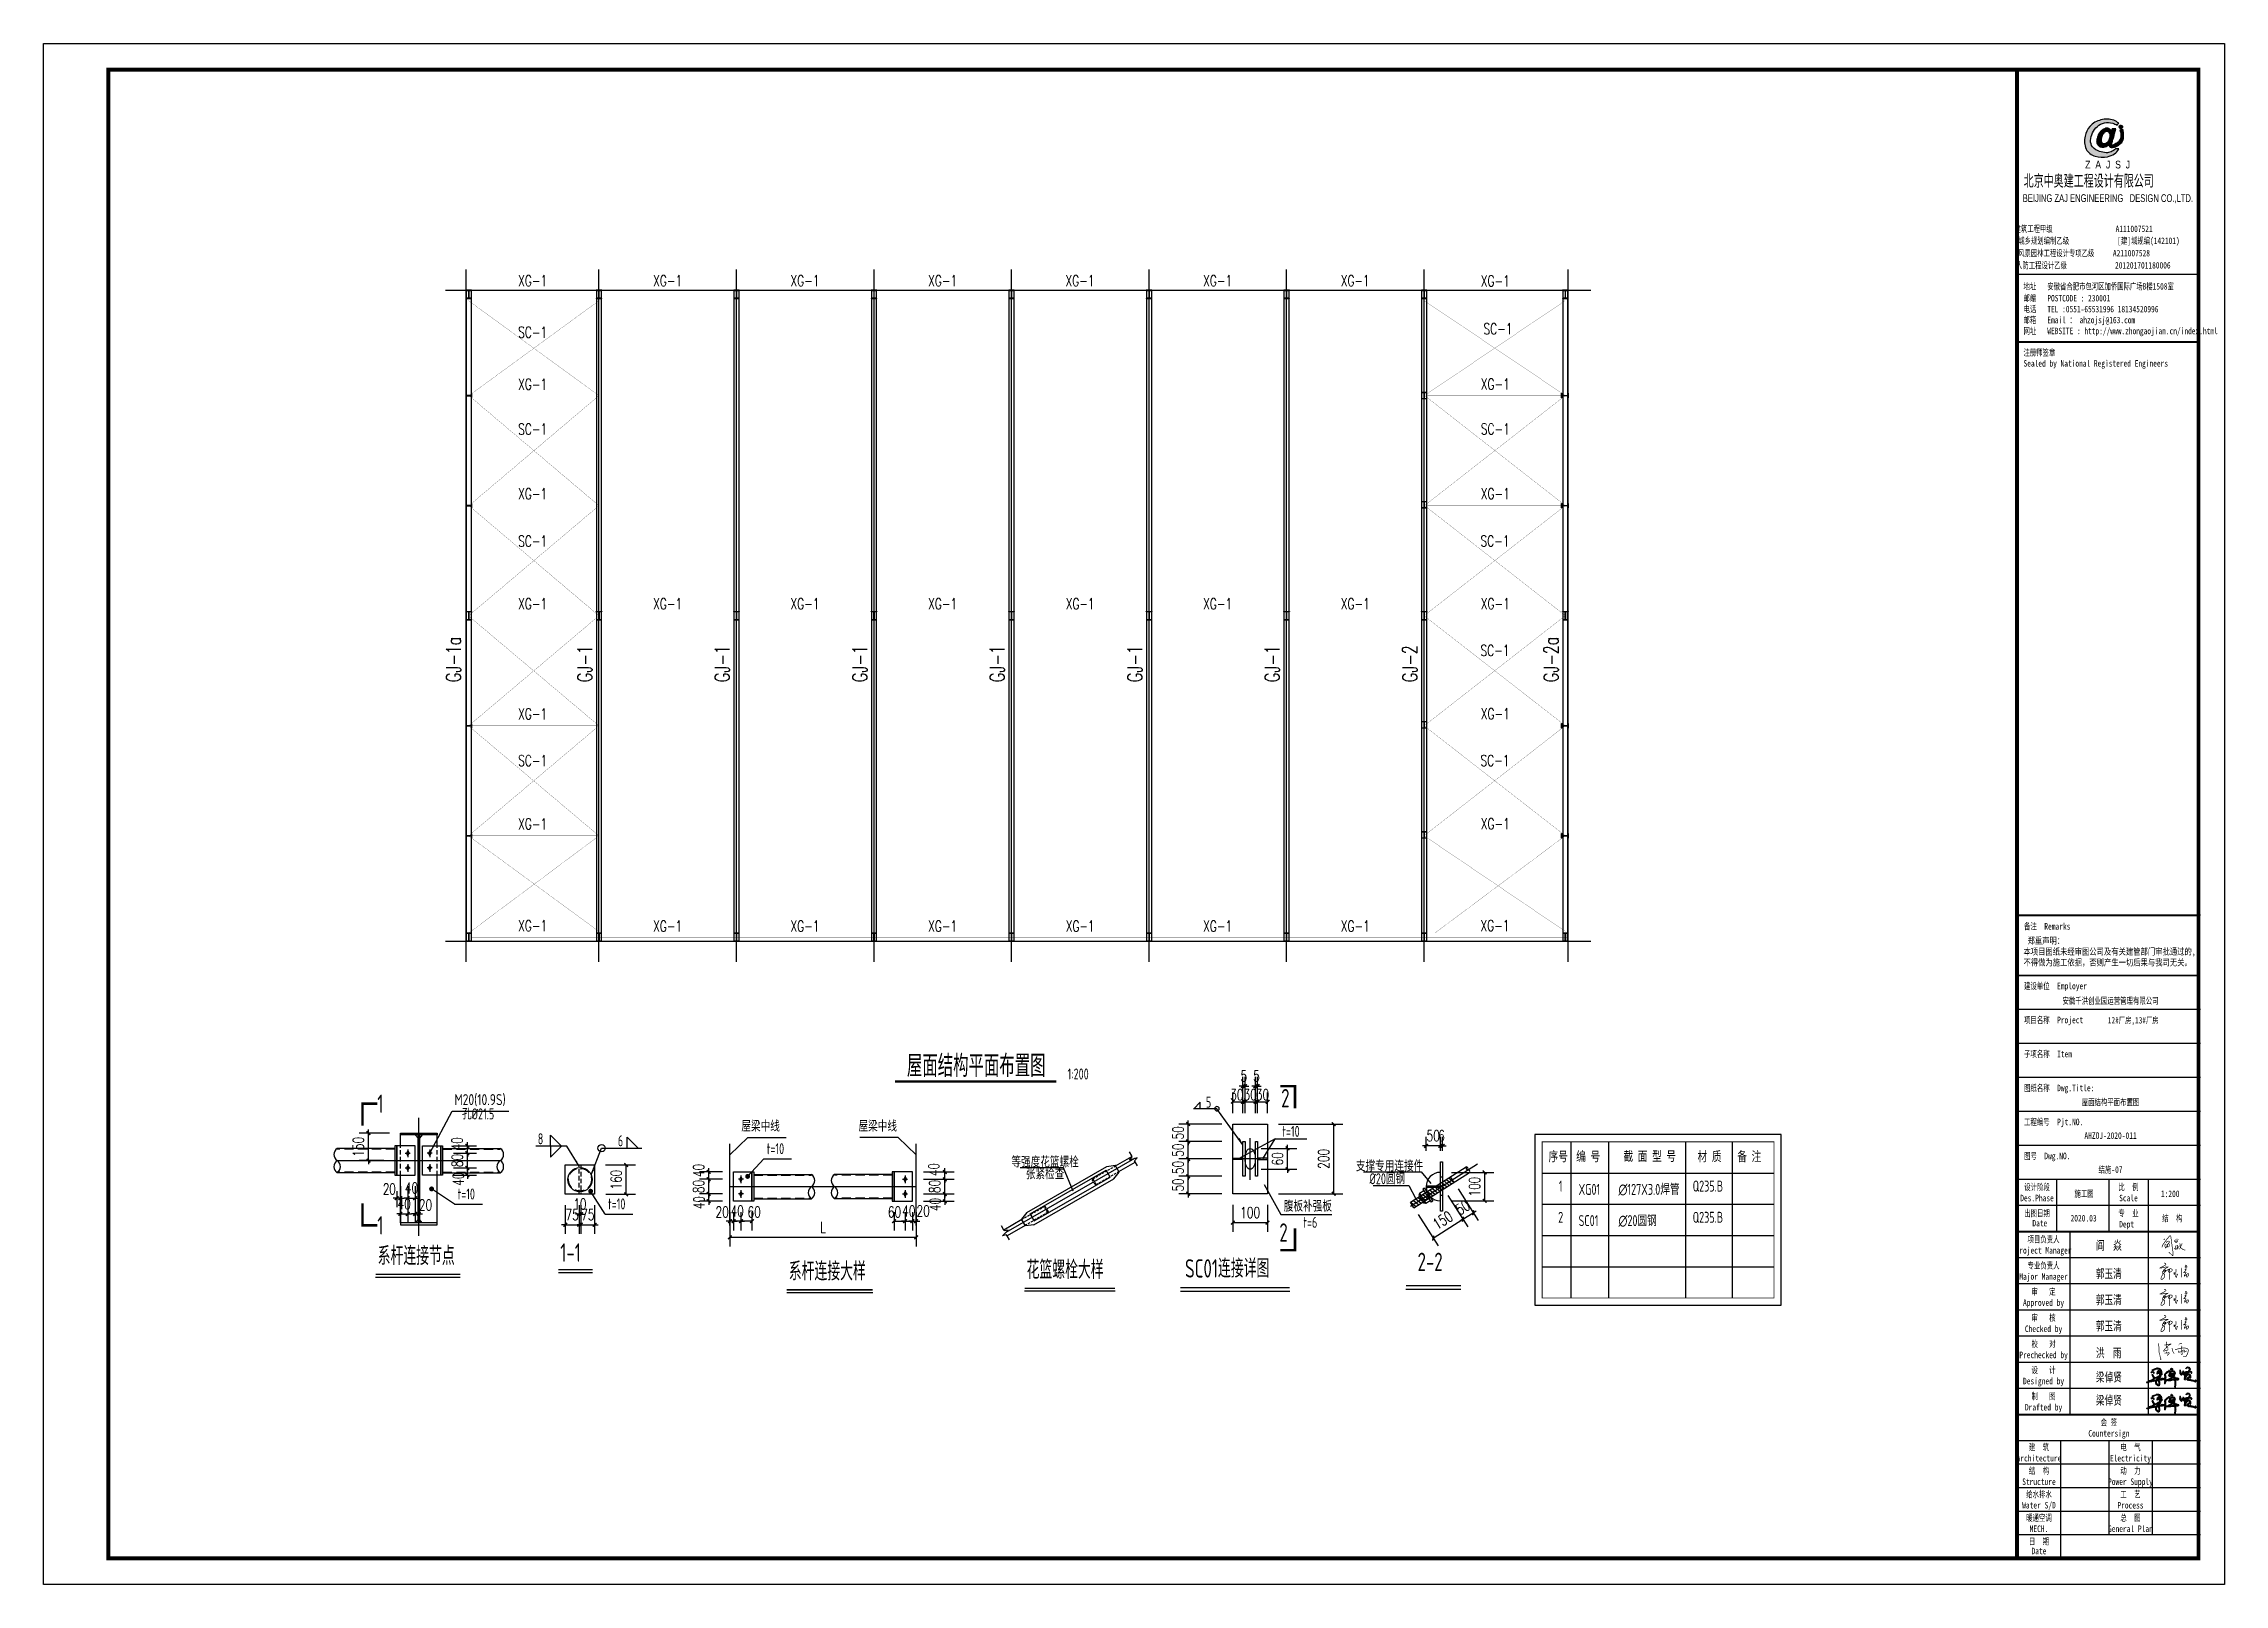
# Model space of a CAD drawing. Extents: x 180850 to 1399066, y 113487 to 334416.
# Drawn here: x 674842 to 793771, y 136382 to 220382 of the extents above; entities that cross this region are included whole.
import ezdxf
from ezdxf.enums import TextEntityAlignment as Align

# ---------------------------------------------------------------- set-up
doc = ezdxf.new("R2010")
doc.units = 0
doc.header["$LTSCALE"] = 1000
for name, pattern in [('DASH', [0.35, 0.25, -0.1]), ('DASHED', [0.75, 0.5, -0.25]), ('HIDDEN2', [0.1875, 0.125, -0.0625])]:
    doc.linetypes.add(name, pattern=pattern)
for name, color, linetype in [('AXIS', 3, 'Continuous'), ('BOLT', 251, 'Continuous'), ('Boltx', 252, 'DASHED'), ('DOTE', 1, 'Continuous'), ('GL', 150, 'Continuous'), ('GZ', 50, 'Continuous'), ('NUM', 7, 'Continuous'), ('PUB_DIM', 3, 'Continuous'), ('PUB_TEXT', 7, 'Continuous'), ('PUB_TITLE', 4, 'Continuous'), ('PZ', 202, 'Continuous'), ('SC', 3, 'Continuous'), ('TEXT', 7, 'Continuous'), ('THIN', 7, 'Continuous'), ('WELD', 7, 'Continuous'), ('XG', 6, 'Continuous'), ('图签', 3, 'Continuous'), ('填充', 251, 'Continuous'), ('引出线', 3, 'Continuous')]:
    doc.layers.add(name, color=color, linetype=linetype)
doc.styles.add('_gyy_title_Arial', font='arial.ttf', dxfattribs={"width": 0.7})
doc.styles.add('_gyy_title_ST', font='', dxfattribs={"width": 0.8})
doc.styles.add('_TCH_DIM', font='SIMPLEX', dxfattribs={"bigfont": 'GBCBIG'})
doc.styles.add('_TCH_DIM_T3', font='SIMPLEX', dxfattribs={"width": 0.705882, "bigfont": 'GBCBIG'})
doc.styles.add('HZ', font='txt.shx', dxfattribs={"width": 0.8, "bigfont": '000hztxt.shx'})
doc.styles.get("Standard").update_dxf_attribs({"font": 'gbenor.shx', "bigfont": 'gbcbig.shx'})
doc.styles.add('TSSD_Label', font='tssdeng.shx', dxfattribs={"width": 0.7, "bigfont": 'hztxt.shx'})
doc.styles.add('TSSD_Norm', font='tssdeng.shx', dxfattribs={"bigfont": 'hztxt.shx'})
doc.styles.get('_gyy_title_ST').set_extended_font_data('SimSun')
doc.dimstyles.new('TCH-200-1', dxfattribs={"dimtxt": 595, "dimasz": 200, "dimexe": 500, "dimexo": 600, "dimgap": 252.5, "dimtad": 1, "dimdec": 0, "dimzin": 0, "dimdsep": 46, "dimtxsty": '_TCH_DIM_T3', "dimblk": 'ARCHTICK', "dimcen": 0.09, "dimclrd": 3, "dimclre": 3, "dimclrt": 7, "dimazin": 2, "dimtfac": 1, "dimtdec": 0, "dimtix": 1, "dimtmove": 2, "dimatfit": 3, "dimfxl": 1, "dimtolj": 1, "dimtzin": 0, "dimarcsym": 0})
doc.dimstyles.new('TSSD_LEADER_STYLE_300.0', dxfattribs={"dimtxt": 0.18, "dimasz": 300, "dimexe": 0.18, "dimexo": 0.0625, "dimgap": 0.09, "dimtad": 0, "dimtih": 1, "dimtoh": 1, "dimdec": 4, "dimzin": 0, "dimdsep": 46, "dimtxsty": 'Standard', "dimcen": 0.09, "dimadec": 0, "dimazin": 0, "dimtfac": 1, "dimtdec": 4, "dimtofl": 0, "dimtmove": 0, "dimatfit": 3, "dimfxl": 1, "dimtolj": 1, "dimtzin": 0, "dimarcsym": 0})
doc.dimstyles.new('TSSD_LEADER_STYLE_400.0', dxfattribs={"dimtxt": 1200, "dimasz": 400, "dimexe": 400, "dimexo": 1000, "dimgap": 0.09, "dimtad": 0, "dimtih": 1, "dimtoh": 1, "dimdec": 4, "dimzin": 0, "dimdsep": 46, "dimtxsty": 'Standard', "dimcen": 0.09, "dimdle": 400, "dimclrt": 7, "dimadec": 0, "dimazin": 0, "dimtfac": 1, "dimtdec": 4, "dimtofl": 0, "dimtmove": 0, "dimatfit": 3, "dimfxl": 1, "dimtolj": 1, "dimtzin": 0, "dimarcsym": 0})

msp = doc.modelspace()

# ---------------------------------------------------------------- texts
at = {"color": 1, "insert": (782825.86, 213244.05), "char_height": 718.1993, "width": 9393.6358, "attachment_point": 1, "style": 'HZ'}
msp.add_mtext('北京中奥建工程设计有限公司', dxfattribs=at)
at = {"layer": 'PUB_TEXT', "style": '_TCH_DIM', "width": 0.705882}
for s, p in [('XG-1', (700724.07, 207157.27)), ('XG-1', (708078.11, 207157.27)), ('XG-1', (715578.11, 207157.27)), ('XG-1', (723078.11, 207157.27)), ('XG-1', (730578.11, 207157.27)), ('XG-1', (738078.11, 207157.27)), ('XG-1', (745578.11, 207157.27)), ('XG-1', (753213.99, 207145.49)), ('SC-1', (700727.07, 204348.03)), ('SC-1', (753363.82, 204533.63)), ('XG-1', (700727.07, 201511.87)), ('XG-1', (753213.99, 201517.98)), ('SC-1', (700727.07, 199067.82)), ('SC-1', (753213.99, 199073.93)), ('XG-1', (700727.07, 195540.98)), ('XG-1', (753213.99, 195547.09)), ('SC-1', (700723.57, 192959.08)), ('SC-1', (753210.49, 192965.19)), ('XG-1', (700727.07, 189540.99)), ('XG-1', (708081.11, 189540.99)), ('XG-1', (715581.11, 189540.99)), ('XG-1', (723081.11, 189540.99)), ('XG-1', (730581.11, 189540.99)), ('XG-1', (738081.11, 189540.99)), ('XG-1', (745581.11, 189540.99)), ('XG-1', (753213.98, 189547.1)), ('SC-1', (753207.99, 186998.23)), ('XG-1', (700727.07, 183540.99)), ('XG-1', (753213.99, 183547.1)), ('SC-1', (700723.57, 180991.67)), ('SC-1', (753210.49, 180997.78)), ('XG-1', (700727.07, 177540.99)), ('XG-1', (753213.99, 177547.1)), ('XG-1', (700721.07, 171991.98)), ('XG-1', (708081.11, 171968.57)), ('XG-1', (715581.11, 171968.57)), ('XG-1', (723081.11, 171968.57)), ('XG-1', (730581.11, 171968.57)), ('XG-1', (738081.11, 171968.57)), ('XG-1', (745581.11, 171968.57)), ('XG-1', (753207.99, 171998.09))]:
    msp.add_text(s, height=600, dxfattribs=at).set_placement(p)
at = {"layer": 'PUB_TEXT', "color": 3, "style": '_gyy_title_ST', "width": 0.7}
for s, p in [('阎  焱', (786773.41, 154620.05)), ('郭玉清', (786760.52, 153080.43)), ('郭玉清', (786760.52, 151655.07)), ('郭玉清', (786760.52, 150229.72)), ('洪  雨', (786763.72, 148757.56)), ('梁倬贤', (786763.72, 147435.86)), ('梁倬贤', (786763.72, 146174.46))]:
    msp.add_text(s, height=481.259, dxfattribs=at).set_placement(p)
at = {"layer": 'PUB_TITLE', "width": 0.7}
for s, height, style, p in [('BEIJING ZAJ ENGINEERING   DESIGN CO.,LTD.', 424.2416, '_gyy_title_Arial', (787418.74, 211746.83)), ('建筑工程甲级                 A111007521             ', 353.5346, '_gyy_title_ST', (787404.53, 210108.51)), ('城乡规划编制乙级             [建]城规编(142101)', 353.5346, '_gyy_title_ST', (786932.44, 209459.89)), ('人防工程设计乙级             201201701180006', 353.5346, '_gyy_title_ST', (786625.66, 208120.07)), ('风景园林工程设计专项乙级     A211007528           ', 353.5346, '_gyy_title_ST', (787228.54, 208781.7)), ('设计阶段', 356.338, '_gyy_title_ST', (783552.79, 157865.1)), ('比  例', 356.338, '_gyy_title_ST', (788541.53, 157865.1)), ('Des.Phase', 356.338, '_gyy_title_ST', (783552.79, 157266.47)), ('Scale', 356.338, '_gyy_title_ST', (788541.53, 157266.47)), ('出图日期', 356.338, '_gyy_title_ST', (783552.79, 156439.75)), ('Date', 356.338, '_gyy_title_ST', (783706.1, 155899.51)), ('专  业', 356.338, '_gyy_title_ST', (788541.53, 156439.75)), ('Dept ', 356.338, '_gyy_title_ST', (788541.53, 155841.1)), ('Project Manager', 356.3382, '_gyy_title_ST', (783909.13, 154415.75)), ('项目负责人', 356.338, '_gyy_title_ST', (783909.13, 155014.39)), ('专业负责人', 356.338, '_gyy_title_ST', (783909.13, 153589.04)), ('Major Manager', 356.3382, '_gyy_title_ST', (783909.13, 152990.39)), ('审   定', 356.338, '_gyy_title_ST', (783909.15, 152163.68)), ('Approved by', 356.3382, '_gyy_title_ST', (783909.13, 151565.04)), ('审   核', 356.338, '_gyy_title_ST', (783909.15, 150738.33)), ('Checked by', 356.338, '_gyy_title_ST', (783909.13, 150139.68)), ('Prechecked by', 356.3382, '_gyy_title_ST', (783909.13, 148714.33)), ('校   对', 356.338, '_gyy_title_ST', (783909.15, 149312.98)), ('Designed by', 356.3382, '_gyy_title_ST', (783909.13, 147288.97)), ('设   计', 356.338, '_gyy_title_ST', (783909.15, 147887.62)), ('制   图', 356.338, '_gyy_title_ST', (783909.15, 146462.27)), ('Drafted by', 356.338, '_gyy_title_ST', (783909.13, 145863.62)), ('会 签', 356.338, '_gyy_title_ST', (787472.51, 145036.91)), ('建  筑', 356.338, '_gyy_title_ST', (783659.69, 143682.83)), ('Countersign', 356.3382, '_gyy_title_ST', (787472.51, 144438.27)), ('电  气', 356.338, '_gyy_title_ST', (788648.43, 143682.83)), ('Architecture', 356.3382, '_gyy_title_ST', (783659.69, 143084.18)), ('结  构', 356.338, '_gyy_title_ST', (783659.69, 142400.01)), ('Electricity', 356.3382, '_gyy_title_ST', (788648.43, 143084.18)), ('动  力', 356.338, '_gyy_title_ST', (788648.43, 142400.01)), ('Structure', 356.338, '_gyy_title_ST', (783659.69, 141801.37)), ('Power Supply', 356.3382, '_gyy_title_ST', (788648.43, 141801.37)), ('Water S/D', 356.338, '_gyy_title_ST', (783659.69, 140518.54)), ('给水排水', 356.338, '_gyy_title_ST', (783659.69, 141117.19)), ('Process', 356.338, '_gyy_title_ST', (788648.43, 140518.54)), ('工  艺', 356.338, '_gyy_title_ST', (788648.43, 141117.19)), ('暖通空调', 356.338, '_gyy_title_ST', (783659.69, 139834.37)), ('MECH.', 356.338, '_gyy_title_ST', (783659.69, 139235.73)), ('General Plan', 356.3382, '_gyy_title_ST', (788648.43, 139235.73)), ('总  图', 356.338, '_gyy_title_ST', (788648.43, 139834.37)), ('日  期', 356.338, '_gyy_title_ST', (783659.69, 138551.55)), ('Date', 356.338, '_gyy_title_ST', (783659.69, 138024.17))]:
    msp.add_text(s, height=height, dxfattribs=dict(at, style=style)).set_placement(p, align=Align.CENTER)
at = {"layer": 'PUB_TITLE', "style": '_gyy_title_ST', "width": 0.7}
for s, height, p in [('地址   安徽省合肥市包河区加侨国际广场B楼1508室', 353.5346, (782815.49, 206971.5)), ('邮编   POSTCODE : 230001', 353.5346, (782815.49, 206325.74)), ('电话   TEL :0551-65531996 18134520996', 353.5346, (782815.49, 205731.8)), ('邮箱   Email ： ahzojsj@163.com', 353.5346, (782815.49, 205137.86)), ('网址   WEBSITE : http://www.zhongaojian.cn/index.html', 353.5346, (782815.49, 204540.43)), ('注册师签章', 353.535, (782815.49, 203366.69)), ('Sealed by National Registered Engineers', 353.5346, (782817.41, 202772.76)), ('备注  Remarks', 356.3382, (782844.45, 172078.36)), ('建设单位  Employer', 356.3382, (782844.45, 168826.07)), ('项目名称  Project', 356.3382, (782844.45, 166973.11)), ('子项名称  Item', 356.338, (782844.45, 165120.15)), ('图纸名称  Dwg.Title:', 356.3382, (782844.45, 163267.19)), ('工程编号  Pjt.NO.', 356.3382, (782844.45, 161414.23)), ('图号  Dwg.NO.', 356.3382, (782844.45, 159561.27))]:
    msp.add_text(s, height=height, dxfattribs=at).set_placement(p)
at = {"layer": 'PUB_TITLE', "color": 2, "style": '_gyy_title_ST', "width": 0.7}
msp.add_text('安徽千洪创业园运营管理有限公司', height=356.3382, dxfattribs=at).set_placement((787562.25, 168021.53), align=Align.CENTER)
msp.add_text('12#厂房,13#厂房', height=349.1756, dxfattribs=at).set_placement((788797.2, 167121.81), align=Align.MIDDLE)
at = {"layer": 'PUB_TITLE', "color": 6, "style": '_gyy_title_ST', "width": 0.7}
for s, height, p in [('屋面结构平面布置图', 356.338, (787562.25, 162495.55)), ('AHZOJ-2020-011', 356.3382, (787562.25, 160671.89))]:
    msp.add_text(s, height=height, dxfattribs=at).set_placement(p, align=Align.CENTER)
at = {"layer": 'PUB_TITLE', "color": 7, "style": '_gyy_title_ST', "width": 0.7}
for s, height, p in [('结施-07', 356.339, (787562.25, 158818.93)), ('施工图', 356.338, (786118.91, 157508.11)), ('1:200', 356.338, (790815.52, 157496.83)), ('2020.03', 356.338, (786092.55, 156166.59)), ('结  构', 356.338, (790932.07, 156166.59))]:
    msp.add_text(s, height=height, dxfattribs=at).set_placement(p, align=Align.CENTER)
at = {"layer": 'PUB_TITLE', "insert": (782814.66, 171654.81), "char_height": 356.3382, "width": 11402.833, "attachment_point": 1, "style": '_gyy_title_ST'}
msp.add_mtext(' 郑重声明：\\P本项目图纸未经审图公司及有关建管部门审批通过的,\\P不得做为施工依据，否则产生一切后果与我司无关。', dxfattribs=at)
at = {"layer": 'TEXT', "width": 0.7}
for s, height, style, p in [('屋面结构平面布置图', 1200, 'TSSD_Norm', (721921.57, 164050.23)), ('1:200', 600, 'TSSD_Norm', (730682.54, 163908.5)), ('5', 600, 'TSSD_Label', (738227.9, 162371.86, 456.03)), ('8', 600, 'TSSD_Label', (701791.14, 160373.21)), ('6', 600, 'TSSD_Label', (706156.74, 160265.94)), ('XG01', 600, 'TSSD_Label', (758551.09, 157616.26)), ('∅127X3.0焊管', 600, 'TSSD_Label', (760727.79, 157616.26)), ('SC01', 600, 'TSSD_Label', (758551.09, 155913.44)), ('∅20圆钢', 600, 'TSSD_Label', (760727.79, 155913.44))]:
    msp.add_text(s, height=height, dxfattribs=dict(at, style=style)).set_placement(p)
at = {"layer": 'TEXT', "style": 'TSSD_Label', "width": 0.7}
for s, height, p in [('1', 1000, (693205.84, 162585.44)), ('2', 1000, (742559.42, 162889.26, 181.93)), ('等强度花篮螺栓', 600, (729457.02, 159414.29)), ('张紧检查', 600, (729457.02, 158766.81)), ('1', 1000, (693205.84, 155955.59)), ('2', 1000, (742461.79, 155565.52, 181.93))]:
    msp.add_text(s, height=height, dxfattribs=at).set_placement(p, align=Align.MIDDLE_CENTER)
for s, p in [('孔%%c21.5', (699416.41, 161551.93)), ('屋梁中线', (714993.02, 160885.35)), ('屋梁中线', (721380.8, 160885.35))]:
    msp.add_text(s, height=600, dxfattribs=at).set_placement(p, align=Align.BOTTOM_RIGHT)
for s, p in [('t=10', (742865.16, 161079.48, 181.93)), ('支撑专用连接件', (748243.32, 159223.68)), ('腹板补强板', (743788.57, 157034.02, 181.93)), ('t=6', (743921.06, 156121.07, 181.93))]:
    msp.add_text(s, height=600, dxfattribs=at).set_placement(p, align=Align.MIDDLE)
for s, height, p in [('t=10', 600, (714276.23, 159654.19)), ('t=10', 600, (697414, 157184.25)), ('t=10', 600, (705619.58, 156643.97)), ('系杆连接节点', 1000, (693060.19, 153491.8)), ('1-1', 1000, (703016.65, 153672.01)), ('系杆连接大样', 1000, (715481.18, 152649.92)), ('花篮螺栓大样', 1000, (728449.38, 152737.6)), ('SC01连接详图', 1000, (737087.65, 152807.96, 181.93)), ('2-2', 1000, (749771.12, 153166.44, 121.29))]:
    msp.add_text(s, height=height, dxfattribs=at).set_placement(p, align=Align.BOTTOM_LEFT)
for s, p in [('序号', (757443.08, 159216.59)), ('编 号', (759075.4, 159216.59)), ('截 面 型 号', (762432.46, 159229.11)), ('材 质', (765693.32, 159216.59)), ('备 注', (767860.13, 159216.59)), ('1', (757575.4, 157616.26)), ('Q235.B', (765604.08, 157616.26)), ('2', (757575.4, 155913.44)), ('Q235.B', (765604.08, 155913.44))]:
    msp.add_text(s, height=600, dxfattribs=at).set_placement(p, align=Align.BOTTOM_CENTER)
msp.add_text('%%C20圆钢', height=600, dxfattribs=at).set_placement((749094.9, 158197.34), align=Align.RIGHT)
at = {"layer": 'THIN', "style": 'TSSD_Norm', "width": 0.8}
msp.add_text('M20(10.9S)', height=600, dxfattribs=at).set_placement((700040.03, 162330.63), align=Align.BOTTOM_RIGHT)
at = {"layer": 'XG', "linetype": 'DASH', "style": '_TCH_DIM', "width": 0.705882}
for s, p in [('GJ-1a', (697598.48, 185572.42)), ('GJ-2a', (757448.21, 185572.42)), ('GJ-1', (704748.21, 185572.42)), ('GJ-1', (712248.21, 185572.42)), ('GJ-1', (719748.21, 185572.42)), ('GJ-1', (727248.21, 185572.42)), ('GJ-1', (734748.21, 185572.42)), ('GJ-1', (742248.21, 185572.42)), ('GJ-2', (749748.21, 185572.42))]:
    msp.add_text(s, height=800, rotation=90, dxfattribs=at).set_placement(p)

# ---------------------------------------------------------------- blocks, each defined once
blk = doc.blocks.new('_ArchTick')
at = {"color": 0, "linetype": 'ByBlock', "const_width": 0.4}
blk.add_lwpolyline([(-0.5, -0.5), (0.5, 0.5)], dxfattribs=at)
blk = doc.blocks.new('*D43')
at = {"layer": 'AXIS', "color": 3, "lineweight": -2, "transparency": 16777216}
for p, q in [((751424, 157584), (752514, 155867)), ((749802, 156555), (750892, 154838)), ((750624, 155260), (752246, 156289))]:
    blk.add_line(p, q, dxfattribs=at)
at = {"layer": 'Defpoints', "color": 0, "transparency": 16777216}
for p in [(749481, 157062), (751103, 158091), (752246, 156289)]:
    blk.add_point(p, dxfattribs=at)
at = {"layer": 'AXIS', "color": 3, "lineweight": -2, "transparency": 16777216, "xscale": 200, "yscale": 200, "zscale": 200}
for p, rotation in [((752246, 156289), 32.39712451300666), ((750624, 155260), 212.3971245130067)]:
    blk.add_blockref('_ArchTick', p, dxfattribs=dict(at, rotation=rotation))
at = {"layer": 'AXIS', "color": 7, "transparency": 16777216, "insert": (751140, 156239), "char_height": 595, "attachment_point": 5, "rotation": 32.39712, "style": '_TCH_DIM_T3'}
blk.add_mtext('\\A1;150', dxfattribs=at)
blk = doc.blocks.new('*D44')
at = {"layer": 'AXIS', "color": 3, "lineweight": -2, "transparency": 16777216}
for p, q in [((750238, 160012), (750238, 160790)), ((751016, 160012), (751016, 160790)), ((750238, 160290), (750038, 160290)), ((751016, 160290), (750238, 160290)), ((751016, 160290), (751216, 160290))]:
    blk.add_line(p, q, dxfattribs=at)
at = {"layer": 'Defpoints', "color": 0, "transparency": 16777216}
for p in [(750238, 160290), (750238, 159412), (751016, 159412)]:
    blk.add_point(p, dxfattribs=at)
at = {"layer": 'AXIS', "color": 3, "lineweight": -2, "transparency": 16777216, "xscale": 200, "yscale": 200, "zscale": 200}
blk.add_blockref('_ArchTick', (750238, 160290), dxfattribs=at)
at = {"layer": 'AXIS', "color": 3, "lineweight": -2, "transparency": 16777216, "xscale": 200, "yscale": 200, "zscale": 200, "rotation": 180}
blk.add_blockref('_ArchTick', (751016, 160290), dxfattribs=at)
at = {"layer": 'AXIS', "color": 7, "transparency": 16777216, "insert": (750627, 160840), "char_height": 595, "attachment_point": 5, "style": '_TCH_DIM_T3'}
blk.add_mtext('\\A1;50', dxfattribs=at)
blk = doc.blocks.new('*D45')
at = {"layer": 'AXIS', "color": 3, "lineweight": -2, "transparency": 16777216}
for p, q in [((751616, 158844), (753928, 158844)), ((753428, 158844), (753428, 157288)), ((751616, 157288), (753928, 157288))]:
    blk.add_line(p, q, dxfattribs=at)
at = {"layer": 'Defpoints', "color": 0, "transparency": 16777216}
for p in [(751016, 158844), (751016, 157288), (753428, 157288)]:
    blk.add_point(p, dxfattribs=at)
at = {"layer": 'AXIS', "color": 3, "lineweight": -2, "transparency": 16777216, "xscale": 200, "yscale": 200, "zscale": 200}
for p, rotation in [((753428, 158844), 90), ((753428, 157288), 270)]:
    blk.add_blockref('_ArchTick', p, dxfattribs=dict(at, rotation=rotation))
at = {"layer": 'AXIS', "color": 7, "transparency": 16777216, "insert": (752878, 158066), "char_height": 595, "attachment_point": 5, "rotation": 90, "style": '_TCH_DIM_T3'}
blk.add_mtext('\\A1;100', dxfattribs=at)
blk = doc.blocks.new('*D46')
at = {"layer": 'AXIS', "color": 3, "lineweight": -2, "transparency": 16777216}
for p, q in [((751016, 160012), (751016, 160790)), ((751139, 160012), (751139, 160790)), ((751016, 160290), (750816, 160290)), ((751139, 160290), (751016, 160290)), ((751139, 160290), (751339, 160290))]:
    blk.add_line(p, q, dxfattribs=at)
at = {"layer": 'Defpoints', "color": 0, "transparency": 16777216}
for p in [(751016, 160290), (751016, 159412), (751139, 159412)]:
    blk.add_point(p, dxfattribs=at)
at = {"layer": 'AXIS', "color": 3, "lineweight": -2, "transparency": 16777216, "xscale": 200, "yscale": 200, "zscale": 200}
blk.add_blockref('_ArchTick', (751016, 160290), dxfattribs=at)
at = {"layer": 'AXIS', "color": 3, "lineweight": -2, "transparency": 16777216, "xscale": 200, "yscale": 200, "zscale": 200, "rotation": 180}
blk.add_blockref('_ArchTick', (751139, 160290), dxfattribs=at)
at = {"layer": 'AXIS', "color": 7, "transparency": 16777216, "insert": (751078, 160840), "char_height": 595, "attachment_point": 5, "style": '_TCH_DIM_T3'}
blk.add_mtext('\\A1;6', dxfattribs=at)
blk = doc.blocks.new('*D47')
at = {"layer": 'AXIS', "color": 3, "lineweight": -2, "transparency": 16777216}
for p, q in [((751424, 157584), (752514, 155867)), ((751984, 157940), (753074, 156222)), ((752246, 156289), (752077, 156182)), ((752246, 156289), (752806, 156644)), ((752806, 156644), (752975, 156751))]:
    blk.add_line(p, q, dxfattribs=at)
at = {"layer": 'Defpoints', "color": 0, "transparency": 16777216}
for p in [(751662, 158446), (751103, 158091), (752806, 156644)]:
    blk.add_point(p, dxfattribs=at)
at = {"layer": 'AXIS', "color": 3, "lineweight": -2, "transparency": 16777216, "xscale": 200, "yscale": 200, "zscale": 200}
for p, rotation in [((752246, 156289), 32.39712451296427), ((752806, 156644), 212.3971245129642)]:
    blk.add_blockref('_ArchTick', p, dxfattribs=dict(at, rotation=rotation))
at = {"layer": 'AXIS', "color": 7, "transparency": 16777216, "insert": (752231, 156931), "char_height": 595, "attachment_point": 5, "rotation": 32.39712, "style": '_TCH_DIM_T3'}
blk.add_mtext('\\A1;50', dxfattribs=at)
blk = doc.blocks.new('*D48')
at = {"layer": 'AXIS', "color": 3, "lineweight": -2, "transparency": 16777216}
for p, q in [((739096, 159579), (736760, 159579)), ((737260, 159579), (737260, 159779)), ((737260, 158630), (737260, 159579)), ((739096, 158630), (736760, 158630)), ((737260, 158630), (737260, 158430))]:
    blk.add_line(p, q, dxfattribs=at)
at = {"layer": 'Defpoints', "color": 0, "transparency": 16777216}
for p in [(737260, 159579), (739696, 159579), (739696, 158630)]:
    blk.add_point(p, dxfattribs=at)
at = {"layer": 'AXIS', "color": 3, "lineweight": -2, "transparency": 16777216, "xscale": 200, "yscale": 200, "zscale": 200}
for p, rotation in [((737260, 159579), 270), ((737260, 158630), 90)]:
    blk.add_blockref('_ArchTick', p, dxfattribs=dict(at, rotation=rotation))
at = {"layer": 'AXIS', "color": 7, "transparency": 16777216, "insert": (736710, 159104), "char_height": 595, "attachment_point": 5, "rotation": 90, "style": '_TCH_DIM_T3'}
blk.add_mtext('\\A1;50', dxfattribs=at)
blk = doc.blocks.new('*D49')
at = {"layer": 'AXIS', "color": 3, "lineweight": -2, "transparency": 16777216}
for p, q in [((737260, 160527), (737260, 160727)), ((739096, 160527), (736760, 160527)), ((739096, 159579), (736760, 159579)), ((737260, 159579), (737260, 160527)), ((737260, 159579), (737260, 159379))]:
    blk.add_line(p, q, dxfattribs=at)
at = {"layer": 'Defpoints', "color": 0, "transparency": 16777216}
for p in [(737260, 160527), (739696, 160527), (739696, 159579)]:
    blk.add_point(p, dxfattribs=at)
at = {"layer": 'AXIS', "color": 3, "lineweight": -2, "transparency": 16777216, "xscale": 200, "yscale": 200, "zscale": 200}
for p, rotation in [((737260, 160527), 270), ((737260, 159579), 90)]:
    blk.add_blockref('_ArchTick', p, dxfattribs=dict(at, rotation=rotation))
at = {"layer": 'AXIS', "color": 7, "transparency": 16777216, "insert": (736710, 160053), "char_height": 595, "attachment_point": 5, "rotation": 90, "style": '_TCH_DIM_T3'}
blk.add_mtext('\\A1;50', dxfattribs=at)
blk = doc.blocks.new('*D50')
at = {"layer": 'AXIS', "color": 3, "lineweight": -2, "transparency": 16777216}
for p, q in [((739096, 161476), (736760, 161476)), ((737260, 161476), (737260, 161676)), ((737260, 160527), (737260, 161476)), ((739096, 160527), (736760, 160527)), ((737260, 160527), (737260, 160327))]:
    blk.add_line(p, q, dxfattribs=at)
at = {"layer": 'Defpoints', "color": 0, "transparency": 16777216}
for p in [(737260, 161476), (739696, 161476), (739696, 160527)]:
    blk.add_point(p, dxfattribs=at)
at = {"layer": 'AXIS', "color": 3, "lineweight": -2, "transparency": 16777216, "xscale": 200, "yscale": 200, "zscale": 200}
for p, rotation in [((737260, 161476), 270), ((737260, 160527), 90)]:
    blk.add_blockref('_ArchTick', p, dxfattribs=dict(at, rotation=rotation))
at = {"layer": 'AXIS', "color": 7, "transparency": 16777216, "insert": (736710, 161001), "char_height": 595, "attachment_point": 5, "rotation": 90, "style": '_TCH_DIM_T3'}
blk.add_mtext('\\A1;50', dxfattribs=at)
blk = doc.blocks.new('*D51')
at = {"layer": 'AXIS', "color": 3, "lineweight": -2, "transparency": 16777216}
for p, q in [((741244, 160148), (743180, 160148)), ((742680, 160148), (742680, 160348)), ((742680, 159010), (742680, 160148)), ((741244, 159010), (743180, 159010)), ((742680, 159010), (742680, 158810))]:
    blk.add_line(p, q, dxfattribs=at)
at = {"layer": 'Defpoints', "color": 0, "transparency": 16777216}
for p in [(740644, 160148), (742680, 160148), (740644, 159010, 162)]:
    blk.add_point(p, dxfattribs=at)
at = {"layer": 'AXIS', "color": 3, "lineweight": -2, "transparency": 16777216, "xscale": 200, "yscale": 200, "zscale": 200}
for p, rotation in [((742680, 160148), 270), ((742680, 159010), 90)]:
    blk.add_blockref('_ArchTick', p, dxfattribs=dict(at, rotation=rotation))
at = {"layer": 'AXIS', "color": 7, "transparency": 16777216, "insert": (742130, 159579), "char_height": 595, "attachment_point": 5, "rotation": 90, "style": '_TCH_DIM_T3'}
blk.add_mtext('\\A1;60', dxfattribs=at)
blk = doc.blocks.new('*D52')
at = {"layer": 'AXIS', "color": 3, "lineweight": -2, "transparency": 16777216}
for p, q in [((739096, 158630), (736760, 158630)), ((737260, 158630), (737260, 158830)), ((737260, 157682), (737260, 158630)), ((739096, 157682), (736760, 157682)), ((737260, 157682), (737260, 157482))]:
    blk.add_line(p, q, dxfattribs=at)
at = {"layer": 'Defpoints', "color": 0, "transparency": 16777216}
for p in [(737260, 158630), (739696, 158630), (739696, 157682)]:
    blk.add_point(p, dxfattribs=at)
at = {"layer": 'AXIS', "color": 3, "lineweight": -2, "transparency": 16777216, "xscale": 200, "yscale": 200, "zscale": 200}
for p, rotation in [((737260, 158630), 270), ((737260, 157682), 90)]:
    blk.add_blockref('_ArchTick', p, dxfattribs=dict(at, rotation=rotation))
at = {"layer": 'AXIS', "color": 7, "transparency": 16777216, "insert": (736710, 158156), "char_height": 595, "attachment_point": 5, "rotation": 90, "style": '_TCH_DIM_T3'}
blk.add_mtext('\\A1;50', dxfattribs=at)
blk = doc.blocks.new('*D53')
at = {"layer": 'AXIS', "color": 3, "lineweight": -2, "transparency": 16777216}
for p, q in [((742193, 161476), (745697, 161476)), ((745197, 157682), (745197, 161476)), ((742193, 157682), (745697, 157682))]:
    blk.add_line(p, q, dxfattribs=at)
at = {"layer": 'Defpoints', "color": 0, "transparency": 16777216}
for p in [(741593, 161476), (745197, 161476), (741593, 157682)]:
    blk.add_point(p, dxfattribs=at)
at = {"layer": 'AXIS', "color": 3, "lineweight": -2, "transparency": 16777216, "xscale": 200, "yscale": 200, "zscale": 200}
for p, rotation in [((745197, 161476), 90), ((745197, 157682), 270)]:
    blk.add_blockref('_ArchTick', p, dxfattribs=dict(at, rotation=rotation))
at = {"layer": 'AXIS', "color": 7, "transparency": 16777216, "insert": (744647, 159579), "char_height": 595, "attachment_point": 5, "rotation": 90, "style": '_TCH_DIM_T3'}
blk.add_mtext('\\A1;200', dxfattribs=at)
blk = doc.blocks.new('*D54')
at = {"layer": 'AXIS', "color": 3, "lineweight": -2, "transparency": 16777216}
for p, q in [((739696, 157082), (739696, 155603)), ((741593, 157082), (741593, 155603)), ((739696, 156103), (741593, 156103))]:
    blk.add_line(p, q, dxfattribs=at)
at = {"layer": 'Defpoints', "color": 0, "transparency": 16777216}
for p in [(739696, 157682), (741593, 157682), (741593, 156103)]:
    blk.add_point(p, dxfattribs=at)
at = {"layer": 'AXIS', "color": 3, "lineweight": -2, "transparency": 16777216, "xscale": 200, "yscale": 200, "zscale": 200, "rotation": 180}
blk.add_blockref('_ArchTick', (739696, 156103), dxfattribs=at)
at = {"layer": 'AXIS', "color": 3, "lineweight": -2, "transparency": 16777216, "xscale": 200, "yscale": 200, "zscale": 200}
blk.add_blockref('_ArchTick', (741593, 156103), dxfattribs=at)
at = {"layer": 'AXIS', "color": 7, "transparency": 16777216, "insert": (740644, 156653), "char_height": 595, "attachment_point": 5, "style": '_TCH_DIM_T3'}
blk.add_mtext('\\A1;100', dxfattribs=at)
blk = doc.blocks.new('*D55')
at = {"layer": 'AXIS', "color": 3, "lineweight": -2, "transparency": 16777216}
for p, q in [((739696, 162076), (739696, 163195)), ((740246, 162076), (740246, 163195)), ((739696, 162695), (740246, 162695))]:
    blk.add_line(p, q, dxfattribs=at)
at = {"layer": 'Defpoints', "color": 0, "transparency": 16777216}
for p in [(740246, 162695), (739696, 161476), (740246, 161476)]:
    blk.add_point(p, dxfattribs=at)
at = {"layer": 'AXIS', "color": 3, "lineweight": -2, "transparency": 16777216, "xscale": 200, "yscale": 200, "zscale": 200, "rotation": 180}
blk.add_blockref('_ArchTick', (739696, 162695), dxfattribs=at)
at = {"layer": 'AXIS', "color": 3, "lineweight": -2, "transparency": 16777216, "xscale": 200, "yscale": 200, "zscale": 200}
blk.add_blockref('_ArchTick', (740246, 162695), dxfattribs=at)
at = {"layer": 'AXIS', "color": 7, "transparency": 16777216, "insert": (739909, 163076), "char_height": 595, "attachment_point": 5, "style": '_TCH_DIM_T3'}
blk.add_mtext('\\A1;30', dxfattribs=at)
blk = doc.blocks.new('*D56')
at = {"layer": 'AXIS', "color": 3, "lineweight": -2, "transparency": 16777216}
for p, q in [((740246, 163545), (740046, 163545)), ((740246, 162076), (740246, 164045)), ((740246, 163545), (740360, 163545)), ((740360, 162076), (740360, 164045)), ((740360, 163545), (740560, 163545))]:
    blk.add_line(p, q, dxfattribs=at)
at = {"layer": 'Defpoints', "color": 0, "transparency": 16777216}
for p in [(740360, 163545), (740246, 161476), (740360, 161476)]:
    blk.add_point(p, dxfattribs=at)
at = {"layer": 'AXIS', "color": 3, "lineweight": -2, "transparency": 16777216, "xscale": 200, "yscale": 200, "zscale": 200}
blk.add_blockref('_ArchTick', (740246, 163545), dxfattribs=at)
at = {"layer": 'AXIS', "color": 3, "lineweight": -2, "transparency": 16777216, "xscale": 200, "yscale": 200, "zscale": 200, "rotation": 180}
blk.add_blockref('_ArchTick', (740360, 163545), dxfattribs=at)
at = {"layer": 'AXIS', "color": 7, "transparency": 16777216, "insert": (740303, 164095), "char_height": 595, "attachment_point": 5, "style": '_TCH_DIM_T3'}
blk.add_mtext('\\A1;5', dxfattribs=at)
blk = doc.blocks.new('*D57')
at = {"layer": 'AXIS', "color": 3, "lineweight": -2, "transparency": 16777216}
for p, q in [((740360, 162076), (740360, 163195)), ((740929, 162076), (740929, 163195)), ((740360, 162695), (740929, 162695))]:
    blk.add_line(p, q, dxfattribs=at)
at = {"layer": 'Defpoints', "color": 0, "transparency": 16777216}
for p in [(740929, 162695), (740360, 161476), (740929, 161476)]:
    blk.add_point(p, dxfattribs=at)
at = {"layer": 'AXIS', "color": 3, "lineweight": -2, "transparency": 16777216, "xscale": 200, "yscale": 200, "zscale": 200, "rotation": 180}
blk.add_blockref('_ArchTick', (740360, 162695), dxfattribs=at)
at = {"layer": 'AXIS', "color": 3, "lineweight": -2, "transparency": 16777216, "xscale": 200, "yscale": 200, "zscale": 200}
blk.add_blockref('_ArchTick', (740929, 162695), dxfattribs=at)
at = {"layer": 'AXIS', "color": 7, "transparency": 16777216, "insert": (740644, 163080), "char_height": 595, "attachment_point": 5, "style": '_TCH_DIM_T3'}
blk.add_mtext('\\A1;30', dxfattribs=at)
blk = doc.blocks.new('*D58')
at = {"layer": 'AXIS', "color": 3, "lineweight": -2, "transparency": 16777216}
for p, q in [((740929, 163544), (740729, 163544)), ((740929, 162076), (740929, 164044)), ((740929, 163544), (741043, 163544)), ((741043, 162076), (741043, 164044)), ((741043, 163544), (741243, 163544))]:
    blk.add_line(p, q, dxfattribs=at)
at = {"layer": 'Defpoints', "color": 0, "transparency": 16777216}
for p in [(741043, 163544), (740929, 161476), (741043, 161476)]:
    blk.add_point(p, dxfattribs=at)
at = {"layer": 'AXIS', "color": 3, "lineweight": -2, "transparency": 16777216, "xscale": 200, "yscale": 200, "zscale": 200}
blk.add_blockref('_ArchTick', (740929, 163544), dxfattribs=at)
at = {"layer": 'AXIS', "color": 3, "lineweight": -2, "transparency": 16777216, "xscale": 200, "yscale": 200, "zscale": 200, "rotation": 180}
blk.add_blockref('_ArchTick', (741043, 163544), dxfattribs=at)
at = {"layer": 'AXIS', "color": 7, "transparency": 16777216, "insert": (740986, 164094), "char_height": 595, "attachment_point": 5, "style": '_TCH_DIM_T3'}
blk.add_mtext('\\A1;5', dxfattribs=at)
blk = doc.blocks.new('*D59')
at = {"layer": 'AXIS', "color": 3, "lineweight": -2, "transparency": 16777216}
for p, q in [((741043, 162076), (741043, 163195)), ((741593, 162076), (741593, 163195)), ((741043, 162695), (741593, 162695))]:
    blk.add_line(p, q, dxfattribs=at)
at = {"layer": 'Defpoints', "color": 0, "transparency": 16777216}
for p in [(741593, 162695), (741043, 161476), (741593, 161476)]:
    blk.add_point(p, dxfattribs=at)
at = {"layer": 'AXIS', "color": 3, "lineweight": -2, "transparency": 16777216, "xscale": 200, "yscale": 200, "zscale": 200, "rotation": 180}
blk.add_blockref('_ArchTick', (741043, 162695), dxfattribs=at)
at = {"layer": 'AXIS', "color": 3, "lineweight": -2, "transparency": 16777216, "xscale": 200, "yscale": 200, "zscale": 200}
blk.add_blockref('_ArchTick', (741593, 162695), dxfattribs=at)
at = {"layer": 'AXIS', "color": 7, "transparency": 16777216, "insert": (741319, 163082), "char_height": 595, "attachment_point": 5, "style": '_TCH_DIM_T3'}
blk.add_mtext('\\A1;30', dxfattribs=at)
blk = doc.blocks.new('_WELD003')
at = {"color": 0, "linetype": 'ByBlock'}
blk.add_circle((0, 0), 0.5, dxfattribs=at)
blk = doc.blocks.new('_WELD004')
at = {"color": 0, "linetype": 'ByBlock'}
for p, q in [((0, 1), (1, 0)), ((0, 0), (0, 1))]:
    blk.add_line(p, q, dxfattribs=at)
blk = doc.blocks.new('*D60')
at = {"layer": 'AXIS', "color": 3, "lineweight": -2, "transparency": 16777216}
for p, q in [((704143, 157048), (704143, 155490)), ((704893, 157048), (704893, 155490)), ((704143, 155990), (703943, 155990)), ((704143, 155990), (704893, 155990)), ((704893, 155990), (705093, 155990))]:
    blk.add_line(p, q, dxfattribs=at)
at = {"layer": 'Defpoints', "color": 0, "transparency": 16777216}
for p in [(704143, 157648), (704893, 157648), (704893, 155990)]:
    blk.add_point(p, dxfattribs=at)
at = {"layer": 'AXIS', "color": 3, "lineweight": -2, "transparency": 16777216, "xscale": 200, "yscale": 200, "zscale": 200}
blk.add_blockref('_ArchTick', (704143, 155990), dxfattribs=at)
at = {"layer": 'AXIS', "color": 3, "lineweight": -2, "transparency": 16777216, "xscale": 200, "yscale": 200, "zscale": 200, "rotation": 180}
blk.add_blockref('_ArchTick', (704893, 155990), dxfattribs=at)
at = {"layer": 'AXIS', "color": 7, "transparency": 16777216, "insert": (704518, 156540), "char_height": 595, "attachment_point": 5, "style": '_TCH_DIM_T3'}
blk.add_mtext('\\A1;75', dxfattribs=at)
blk = doc.blocks.new('*D61')
at = {"layer": 'AXIS', "color": 3, "lineweight": -2, "transparency": 16777216}
for p, q in [((704043, 157048), (704043, 156067)), ((704143, 157048), (704143, 156067)), ((704043, 156567), (703843, 156567)), ((704043, 156567), (704143, 156567)), ((704143, 156567), (704343, 156567))]:
    blk.add_line(p, q, dxfattribs=at)
at = {"layer": 'Defpoints', "color": 0, "transparency": 16777216}
for p in [(704043, 157648), (704143, 157648), (704143, 156567)]:
    blk.add_point(p, dxfattribs=at)
at = {"layer": 'AXIS', "color": 3, "lineweight": -2, "transparency": 16777216, "xscale": 200, "yscale": 200, "zscale": 200}
blk.add_blockref('_ArchTick', (704043, 156567), dxfattribs=at)
at = {"layer": 'AXIS', "color": 3, "lineweight": -2, "transparency": 16777216, "xscale": 200, "yscale": 200, "zscale": 200, "rotation": 180}
blk.add_blockref('_ArchTick', (704143, 156567), dxfattribs=at)
at = {"layer": 'AXIS', "color": 7, "transparency": 16777216, "insert": (704093, 157117), "char_height": 595, "attachment_point": 5, "style": '_TCH_DIM_T3'}
blk.add_mtext('\\A1;10', dxfattribs=at)
blk = doc.blocks.new('*D62')
at = {"layer": 'AXIS', "color": 3, "lineweight": -2, "transparency": 16777216}
for p, q in [((705493, 159248), (707114, 159248)), ((706614, 157648), (706614, 159248)), ((705497, 157648), (707114, 157648))]:
    blk.add_line(p, q, dxfattribs=at)
at = {"layer": 'Defpoints', "color": 0, "transparency": 16777216}
for p in [(704893, 159248), (706614, 159248), (704897, 157648)]:
    blk.add_point(p, dxfattribs=at)
at = {"layer": 'AXIS', "color": 3, "lineweight": -2, "transparency": 16777216, "xscale": 200, "yscale": 200, "zscale": 200}
for p, rotation in [((706614, 159248), 90), ((706614, 157648), 270)]:
    blk.add_blockref('_ArchTick', p, dxfattribs=dict(at, rotation=rotation))
at = {"layer": 'AXIS', "color": 7, "transparency": 16777216, "insert": (706064, 158448), "char_height": 595, "attachment_point": 5, "rotation": 90, "style": '_TCH_DIM_T3'}
blk.add_mtext('\\A1;160', dxfattribs=at)
blk = doc.blocks.new('*D63')
at = {"layer": 'AXIS', "color": 3, "lineweight": -2, "transparency": 16777216}
for p, q in [((703293, 157048), (703293, 155490)), ((704043, 157048), (704043, 155490)), ((703293, 155990), (703093, 155990)), ((703293, 155990), (704043, 155990)), ((704043, 155990), (704243, 155990))]:
    blk.add_line(p, q, dxfattribs=at)
at = {"layer": 'Defpoints', "color": 0, "transparency": 16777216}
for p in [(703293, 157648), (704043, 157648), (704043, 155990)]:
    blk.add_point(p, dxfattribs=at)
at = {"layer": 'AXIS', "color": 3, "lineweight": -2, "transparency": 16777216, "xscale": 200, "yscale": 200, "zscale": 200}
blk.add_blockref('_ArchTick', (703293, 155990), dxfattribs=at)
at = {"layer": 'AXIS', "color": 3, "lineweight": -2, "transparency": 16777216, "xscale": 200, "yscale": 200, "zscale": 200, "rotation": 180}
blk.add_blockref('_ArchTick', (704043, 155990), dxfattribs=at)
at = {"layer": 'AXIS', "color": 7, "transparency": 16777216, "insert": (703668, 156540), "char_height": 595, "attachment_point": 5, "style": '_TCH_DIM_T3'}
blk.add_mtext('\\A1;75', dxfattribs=at)
blk = doc.blocks.new('*D64')
at = {"layer": 'AXIS', "color": 3, "lineweight": -2, "transparency": 16777216}
for p, q in [((711871, 158468), (710611, 158468)), ((711111, 158468), (711111, 158668)), ((711111, 157668), (711111, 158468)), ((711871, 157668), (710611, 157668)), ((711111, 157668), (711111, 157468))]:
    blk.add_line(p, q, dxfattribs=at)
at = {"layer": 'Defpoints', "color": 0, "transparency": 16777216}
for p in [(711111, 158468), (712471, 158468), (712471, 157668)]:
    blk.add_point(p, dxfattribs=at)
at = {"layer": 'AXIS', "color": 3, "lineweight": -2, "transparency": 16777216, "xscale": 200, "yscale": 200, "zscale": 200}
for p, rotation in [((711111, 158468), 270), ((711111, 157668), 90)]:
    blk.add_blockref('_ArchTick', p, dxfattribs=dict(at, rotation=rotation))
at = {"layer": 'AXIS', "color": 7, "transparency": 16777216, "insert": (710561, 158068), "char_height": 595, "attachment_point": 5, "rotation": 90, "style": '_TCH_DIM_T3'}
blk.add_mtext('\\A1;80', dxfattribs=at)
blk = doc.blocks.new('*D65')
at = {"layer": 'AXIS', "color": 3, "lineweight": -2, "transparency": 16777216}
for p, q in [((711871, 158868), (710611, 158868)), ((711871, 158468), (710611, 158468)), ((711111, 158868), (711111, 159068)), ((711111, 158468), (711111, 158868)), ((711111, 158468), (711111, 158268))]:
    blk.add_line(p, q, dxfattribs=at)
at = {"layer": 'Defpoints', "color": 0, "transparency": 16777216}
for p in [(711111, 158868), (712471, 158868), (712471, 158468)]:
    blk.add_point(p, dxfattribs=at)
at = {"layer": 'AXIS', "color": 3, "lineweight": -2, "transparency": 16777216, "xscale": 200, "yscale": 200, "zscale": 200}
for p, rotation in [((711111, 158868), 270), ((711111, 158468), 90)]:
    blk.add_blockref('_ArchTick', p, dxfattribs=dict(at, rotation=rotation))
at = {"layer": 'AXIS', "color": 7, "transparency": 16777216, "insert": (710562, 158943), "char_height": 595, "attachment_point": 5, "rotation": 90, "style": '_TCH_DIM_T3'}
blk.add_mtext('\\A1;40', dxfattribs=at)
blk = doc.blocks.new('*D66')
at = {"layer": 'AXIS', "color": 3, "lineweight": -2, "transparency": 16777216}
for p, q in [((711871, 157668), (710611, 157668)), ((711871, 157268), (710611, 157268)), ((711111, 157668), (711111, 157868)), ((711111, 157268), (711111, 157668)), ((711111, 157268), (711111, 157068))]:
    blk.add_line(p, q, dxfattribs=at)
at = {"layer": 'Defpoints', "color": 0, "transparency": 16777216}
for p in [(711111, 157668), (712471, 157668), (712471, 157268)]:
    blk.add_point(p, dxfattribs=at)
at = {"layer": 'AXIS', "color": 3, "lineweight": -2, "transparency": 16777216, "xscale": 200, "yscale": 200, "zscale": 200}
for p, rotation in [((711111, 157668), 270), ((711111, 157268), 90)]:
    blk.add_blockref('_ArchTick', p, dxfattribs=dict(at, rotation=rotation))
at = {"layer": 'AXIS', "color": 7, "transparency": 16777216, "insert": (710586, 157193), "char_height": 595, "attachment_point": 5, "rotation": 90, "style": '_TCH_DIM_T3'}
blk.add_mtext('\\A1;40', dxfattribs=at)
blk = doc.blocks.new('*D67')
at = {"layer": 'AXIS', "color": 3, "lineweight": -2, "transparency": 16777216}
for p, q in [((712471, 156183), (712271, 156183)), ((712471, 156668), (712471, 155683)), ((712871, 156183), (712471, 156183)), ((712871, 156668), (712871, 155683)), ((712871, 156183), (713071, 156183))]:
    blk.add_line(p, q, dxfattribs=at)
at = {"layer": 'Defpoints', "color": 0, "transparency": 16777216}
for p in [(712471, 157268), (712871, 157268), (712471, 156183)]:
    blk.add_point(p, dxfattribs=at)
at = {"layer": 'AXIS', "color": 3, "lineweight": -2, "transparency": 16777216, "xscale": 200, "yscale": 200, "zscale": 200}
blk.add_blockref('_ArchTick', (712471, 156183), dxfattribs=at)
at = {"layer": 'AXIS', "color": 3, "lineweight": -2, "transparency": 16777216, "xscale": 200, "yscale": 200, "zscale": 200, "rotation": 180}
blk.add_blockref('_ArchTick', (712871, 156183), dxfattribs=at)
at = {"layer": 'AXIS', "color": 7, "transparency": 16777216, "insert": (712671, 156733), "char_height": 595, "attachment_point": 5, "style": '_TCH_DIM_T3'}
blk.add_mtext('\\A1;40', dxfattribs=at)
blk = doc.blocks.new('*D68')
at = {"layer": 'AXIS', "color": 3, "lineweight": -2, "transparency": 16777216}
for p, q in [((712271, 156183), (712071, 156183)), ((712271, 156668), (712271, 155683)), ((712471, 156183), (712271, 156183)), ((712471, 156668), (712471, 155683)), ((712471, 156183), (712671, 156183))]:
    blk.add_line(p, q, dxfattribs=at)
at = {"layer": 'Defpoints', "color": 0, "transparency": 16777216}
for p in [(712271, 157268), (712471, 157268), (712271, 156183)]:
    blk.add_point(p, dxfattribs=at)
at = {"layer": 'AXIS', "color": 3, "lineweight": -2, "transparency": 16777216, "xscale": 200, "yscale": 200, "zscale": 200}
blk.add_blockref('_ArchTick', (712271, 156183), dxfattribs=at)
at = {"layer": 'AXIS', "color": 3, "lineweight": -2, "transparency": 16777216, "xscale": 200, "yscale": 200, "zscale": 200, "rotation": 180}
blk.add_blockref('_ArchTick', (712471, 156183), dxfattribs=at)
at = {"layer": 'AXIS', "color": 7, "transparency": 16777216, "insert": (711852, 156683), "char_height": 595, "width": 470.77, "attachment_point": 5, "style": '_TCH_DIM_T3'}
blk.add_mtext('\\A1;20', dxfattribs=at)
blk = doc.blocks.new('*D69')
at = {"layer": 'AXIS', "color": 3, "lineweight": -2, "transparency": 16777216}
for p, q in [((712871, 156668), (712871, 155683)), ((713471, 156183), (712871, 156183)), ((713471, 156668), (713471, 155683))]:
    blk.add_line(p, q, dxfattribs=at)
at = {"layer": 'Defpoints', "color": 0, "transparency": 16777216}
for p in [(712871, 157268), (713471, 157268), (712871, 156183)]:
    blk.add_point(p, dxfattribs=at)
at = {"layer": 'AXIS', "color": 3, "lineweight": -2, "transparency": 16777216, "xscale": 200, "yscale": 200, "zscale": 200, "rotation": 180}
blk.add_blockref('_ArchTick', (712871, 156183), dxfattribs=at)
at = {"layer": 'AXIS', "color": 3, "lineweight": -2, "transparency": 16777216, "xscale": 200, "yscale": 200, "zscale": 200}
blk.add_blockref('_ArchTick', (713471, 156183), dxfattribs=at)
at = {"layer": 'AXIS', "color": 7, "transparency": 16777216, "insert": (713598, 156683), "char_height": 595, "attachment_point": 5, "style": '_TCH_DIM_T3'}
blk.add_mtext('\\A1;60', dxfattribs=at)
blk = doc.blocks.new('*D70')
at = {"layer": 'AXIS', "color": 3, "lineweight": -2, "transparency": 16777216}
for p, q in [((712271, 156116), (712271, 154803)), ((722422, 156116), (722422, 154803)), ((712271, 155303), (722422, 155303))]:
    blk.add_line(p, q, dxfattribs=at)
at = {"layer": 'Defpoints', "color": 0, "transparency": 16777216}
for p in [(712271, 156716), (722422, 156716), (722422, 155303)]:
    blk.add_point(p, dxfattribs=at)
at = {"layer": 'AXIS', "color": 3, "lineweight": -2, "transparency": 16777216, "xscale": 200, "yscale": 200, "zscale": 200, "rotation": 180}
blk.add_blockref('_ArchTick', (712271, 155303), dxfattribs=at)
at = {"layer": 'AXIS', "color": 3, "lineweight": -2, "transparency": 16777216, "xscale": 200, "yscale": 200, "zscale": 200}
blk.add_blockref('_ArchTick', (722422, 155303), dxfattribs=at)
at = {"layer": 'AXIS', "color": 7, "transparency": 16777216, "insert": (717347, 155853), "char_height": 595, "attachment_point": 5, "style": '_TCH_DIM_T3'}
blk.add_mtext('\\A1;L', dxfattribs=at)
blk = doc.blocks.new('*D71')
at = {"layer": 'AXIS', "color": 3, "lineweight": -2, "transparency": 16777216}
for p, q in [((694100, 157439), (693900, 157439)), ((694100, 157821), (694100, 156939)), ((694300, 157439), (694100, 157439)), ((694300, 158085), (694300, 156939)), ((694300, 157439), (694500, 157439))]:
    blk.add_line(p, q, dxfattribs=at)
at = {"layer": 'Defpoints', "color": 0, "transparency": 16777216}
for p in [(694100, 158421), (694300, 158685), (694100, 157439)]:
    blk.add_point(p, dxfattribs=at)
at = {"layer": 'AXIS', "color": 3, "lineweight": -2, "transparency": 16777216, "xscale": 200, "yscale": 200, "zscale": 200}
blk.add_blockref('_ArchTick', (694100, 157439), dxfattribs=at)
at = {"layer": 'AXIS', "color": 3, "lineweight": -2, "transparency": 16777216, "xscale": 200, "yscale": 200, "zscale": 200, "rotation": 180}
blk.add_blockref('_ArchTick', (694300, 157439), dxfattribs=at)
at = {"layer": 'AXIS', "color": 7, "transparency": 16777216, "insert": (693695, 157939), "char_height": 595, "attachment_point": 5, "style": '_TCH_DIM_T3'}
blk.add_mtext('\\A1;20', dxfattribs=at)
blk = doc.blocks.new('*D72')
at = {"layer": 'AXIS', "color": 3, "lineweight": -2, "transparency": 16777216}
for p, q in [((693700, 160985), (692056, 160985)), ((692556, 160985), (692556, 161185)), ((692556, 159485), (692556, 160985)), ((693400, 159485), (692056, 159485)), ((692556, 159485), (692556, 159285))]:
    blk.add_line(p, q, dxfattribs=at)
at = {"layer": 'Defpoints', "color": 0, "transparency": 16777216}
for p in [(692556, 160985), (694300, 160985), (694000, 159485)]:
    blk.add_point(p, dxfattribs=at)
at = {"layer": 'AXIS', "color": 3, "lineweight": -2, "transparency": 16777216, "xscale": 200, "yscale": 200, "zscale": 200}
for p, rotation in [((692556, 160985), 270), ((692556, 159485), 90)]:
    blk.add_blockref('_ArchTick', p, dxfattribs=dict(at, rotation=rotation))
at = {"layer": 'AXIS', "color": 7, "transparency": 16777216, "insert": (692006, 160235), "char_height": 595, "attachment_point": 5, "rotation": 90, "style": '_TCH_DIM_T3'}
blk.add_mtext('\\A1;150', dxfattribs=at)
blk = doc.blocks.new('*D73')
at = {"layer": 'AXIS', "color": 3, "lineweight": -2, "transparency": 16777216}
for p, q in [((697200, 159885), (698450, 159885)), ((697950, 159885), (697950, 160085)), ((697950, 159085), (697950, 159885)), ((697200, 159085), (698450, 159085)), ((697950, 159085), (697950, 158885))]:
    blk.add_line(p, q, dxfattribs=at)
at = {"layer": 'Defpoints', "color": 0, "transparency": 16777216}
for p in [(696600, 159885), (697950, 159885), (696600, 159085)]:
    blk.add_point(p, dxfattribs=at)
at = {"layer": 'AXIS', "color": 3, "lineweight": -2, "transparency": 16777216, "xscale": 200, "yscale": 200, "zscale": 200}
for p, rotation in [((697950, 159885), 270), ((697950, 159085), 90)]:
    blk.add_blockref('_ArchTick', p, dxfattribs=dict(at, rotation=rotation))
at = {"layer": 'AXIS', "color": 7, "transparency": 16777216, "insert": (697400, 159485), "char_height": 595, "attachment_point": 5, "rotation": 90, "style": '_TCH_DIM_T3'}
blk.add_mtext('\\A1;80', dxfattribs=at)
blk = doc.blocks.new('*D74')
at = {"layer": 'AXIS', "color": 3, "lineweight": -2, "transparency": 16777216}
for p, q in [((697200, 160285), (698450, 160285)), ((697200, 159885), (698450, 159885)), ((697950, 160285), (697950, 160485)), ((697950, 159885), (697950, 160285)), ((697950, 159885), (697950, 159685))]:
    blk.add_line(p, q, dxfattribs=at)
at = {"layer": 'Defpoints', "color": 0, "transparency": 16777216}
for p in [(696600, 160285), (696600, 159885), (697950, 160285)]:
    blk.add_point(p, dxfattribs=at)
at = {"layer": 'AXIS', "color": 3, "lineweight": -2, "transparency": 16777216, "xscale": 200, "yscale": 200, "zscale": 200}
for p, rotation in [((697950, 160285), 270), ((697950, 159885), 90)]:
    blk.add_blockref('_ArchTick', p, dxfattribs=dict(at, rotation=rotation))
at = {"layer": 'AXIS', "color": 7, "transparency": 16777216, "insert": (697392, 160402), "char_height": 595, "attachment_point": 5, "rotation": 90, "style": '_TCH_DIM_T3'}
blk.add_mtext('\\A1;40', dxfattribs=at)
blk = doc.blocks.new('*D75')
at = {"layer": 'AXIS', "color": 3, "lineweight": -2, "transparency": 16777216}
for p, q in [((697200, 159085), (698450, 159085)), ((697200, 158685), (698450, 158685)), ((697950, 159085), (697950, 159285)), ((697950, 158685), (697950, 159085)), ((697950, 158685), (697950, 158485))]:
    blk.add_line(p, q, dxfattribs=at)
at = {"layer": 'Defpoints', "color": 0, "transparency": 16777216}
for p in [(696600, 159085), (696600, 158685), (697950, 159085)]:
    blk.add_point(p, dxfattribs=at)
at = {"layer": 'AXIS', "color": 3, "lineweight": -2, "transparency": 16777216, "xscale": 200, "yscale": 200, "zscale": 200}
for p, rotation in [((697950, 159085), 270), ((697950, 158685), 90)]:
    blk.add_blockref('_ArchTick', p, dxfattribs=dict(at, rotation=rotation))
at = {"layer": 'AXIS', "color": 7, "transparency": 16777216, "insert": (697453, 158470), "char_height": 595, "attachment_point": 5, "rotation": 90, "style": '_TCH_DIM_T3'}
blk.add_mtext('\\A1;40', dxfattribs=at)
blk = doc.blocks.new('*D76')
at = {"layer": 'AXIS', "color": 3, "lineweight": -2, "transparency": 16777216}
for p, q in [((695100, 158085), (695100, 156081)), ((695300, 158085), (695300, 156081)), ((695100, 156581), (694900, 156581)), ((695100, 156581), (695300, 156581)), ((695300, 156581), (695500, 156581))]:
    blk.add_line(p, q, dxfattribs=at)
at = {"layer": 'Defpoints', "color": 0, "transparency": 16777216}
for p in [(695100, 158685), (695300, 158685), (695300, 156581)]:
    blk.add_point(p, dxfattribs=at)
at = {"layer": 'AXIS', "color": 3, "lineweight": -2, "transparency": 16777216, "xscale": 200, "yscale": 200, "zscale": 200}
blk.add_blockref('_ArchTick', (695100, 156581), dxfattribs=at)
at = {"layer": 'AXIS', "color": 3, "lineweight": -2, "transparency": 16777216, "xscale": 200, "yscale": 200, "zscale": 200, "rotation": 180}
blk.add_blockref('_ArchTick', (695300, 156581), dxfattribs=at)
at = {"layer": 'AXIS', "color": 7, "transparency": 16777216, "insert": (695674, 157066), "char_height": 595, "attachment_point": 5, "style": '_TCH_DIM_T3'}
blk.add_mtext('\\A1;20', dxfattribs=at)
blk = doc.blocks.new('*D77')
at = {"layer": 'AXIS', "color": 3, "lineweight": -2, "transparency": 16777216}
for p, q in [((694700, 157439), (694500, 157439)), ((694700, 158085), (694700, 156939)), ((694700, 157439), (695100, 157439)), ((695100, 158085), (695100, 156939)), ((695100, 157439), (695300, 157439))]:
    blk.add_line(p, q, dxfattribs=at)
at = {"layer": 'Defpoints', "color": 0, "transparency": 16777216}
for p in [(694700, 158685), (695100, 158685), (695100, 157439)]:
    blk.add_point(p, dxfattribs=at)
at = {"layer": 'AXIS', "color": 3, "lineweight": -2, "transparency": 16777216, "xscale": 200, "yscale": 200, "zscale": 200}
blk.add_blockref('_ArchTick', (694700, 157439), dxfattribs=at)
at = {"layer": 'AXIS', "color": 3, "lineweight": -2, "transparency": 16777216, "xscale": 200, "yscale": 200, "zscale": 200, "rotation": 180}
blk.add_blockref('_ArchTick', (695100, 157439), dxfattribs=at)
at = {"layer": 'AXIS', "color": 7, "transparency": 16777216, "insert": (694900, 157989), "char_height": 595, "attachment_point": 5, "style": '_TCH_DIM_T3'}
blk.add_mtext('\\A1;40', dxfattribs=at)
blk = doc.blocks.new('*D78')
at = {"layer": 'AXIS', "color": 3, "lineweight": -2, "transparency": 16777216}
for p, q in [((694300, 158085), (694300, 156081)), ((694700, 158085), (694700, 156081)), ((694300, 156581), (694100, 156581)), ((694300, 156581), (694700, 156581)), ((694700, 156581), (694900, 156581))]:
    blk.add_line(p, q, dxfattribs=at)
at = {"layer": 'Defpoints', "color": 0, "transparency": 16777216}
for p in [(694300, 158685), (694700, 158685), (694700, 156581)]:
    blk.add_point(p, dxfattribs=at)
at = {"layer": 'AXIS', "color": 3, "lineweight": -2, "transparency": 16777216, "xscale": 200, "yscale": 200, "zscale": 200}
blk.add_blockref('_ArchTick', (694300, 156581), dxfattribs=at)
at = {"layer": 'AXIS', "color": 3, "lineweight": -2, "transparency": 16777216, "xscale": 200, "yscale": 200, "zscale": 200, "rotation": 180}
blk.add_blockref('_ArchTick', (694700, 156581), dxfattribs=at)
at = {"layer": 'AXIS', "color": 7, "transparency": 16777216, "insert": (694500, 157131), "char_height": 595, "attachment_point": 5, "style": '_TCH_DIM_T3'}
blk.add_mtext('\\A1;40', dxfattribs=at)
blk = doc.blocks.new('*D79')
at = {"layer": 'AXIS', "color": 3, "lineweight": -2, "transparency": 16777216}
for p, q in [((722822, 158468), (724492, 158468)), ((723992, 158468), (723992, 158668)), ((723992, 157668), (723992, 158468)), ((722822, 157668), (724492, 157668)), ((723992, 157668), (723992, 157468))]:
    blk.add_line(p, q, dxfattribs=at)
at = {"layer": 'Defpoints', "color": 0, "transparency": 16777216}
for p in [(722222, 158468), (723992, 158468), (722222, 157668)]:
    blk.add_point(p, dxfattribs=at)
at = {"layer": 'AXIS', "color": 3, "lineweight": -2, "transparency": 16777216, "xscale": 200, "yscale": 200, "zscale": 200}
for p, rotation in [((723992, 158468), 270), ((723992, 157668), 90)]:
    blk.add_blockref('_ArchTick', p, dxfattribs=dict(at, rotation=rotation))
at = {"layer": 'AXIS', "color": 7, "transparency": 16777216, "insert": (723442, 158068), "char_height": 595, "attachment_point": 5, "rotation": 90, "style": '_TCH_DIM_T3'}
blk.add_mtext('\\A1;80', dxfattribs=at)
blk = doc.blocks.new('*D80')
at = {"layer": 'AXIS', "color": 3, "lineweight": -2, "transparency": 16777216}
for p, q in [((722822, 158868), (724492, 158868)), ((722822, 158468), (724492, 158468)), ((723992, 158868), (723992, 159068)), ((723992, 158468), (723992, 158868)), ((723992, 158468), (723992, 158268))]:
    blk.add_line(p, q, dxfattribs=at)
at = {"layer": 'Defpoints', "color": 0, "transparency": 16777216}
for p in [(722222, 158868), (722222, 158468), (723992, 158868)]:
    blk.add_point(p, dxfattribs=at)
at = {"layer": 'AXIS', "color": 3, "lineweight": -2, "transparency": 16777216, "xscale": 200, "yscale": 200, "zscale": 200}
for p, rotation in [((723992, 158868), 270), ((723992, 158468), 90)]:
    blk.add_blockref('_ArchTick', p, dxfattribs=dict(at, rotation=rotation))
at = {"layer": 'AXIS', "color": 7, "transparency": 16777216, "insert": (723392, 158993), "char_height": 595, "attachment_point": 5, "rotation": 90, "style": '_TCH_DIM_T3'}
blk.add_mtext('\\A1;40', dxfattribs=at)
blk = doc.blocks.new('*D81')
at = {"layer": 'AXIS', "color": 3, "lineweight": -2, "transparency": 16777216}
for p, q in [((722822, 157668), (724492, 157668)), ((722822, 157268), (724492, 157268)), ((723992, 157668), (723992, 157868)), ((723992, 157268), (723992, 157668)), ((723992, 157268), (723992, 157068))]:
    blk.add_line(p, q, dxfattribs=at)
at = {"layer": 'Defpoints', "color": 0, "transparency": 16777216}
for p in [(722222, 157668), (722222, 157268), (723992, 157668)]:
    blk.add_point(p, dxfattribs=at)
at = {"layer": 'AXIS', "color": 3, "lineweight": -2, "transparency": 16777216, "xscale": 200, "yscale": 200, "zscale": 200}
for p, rotation in [((723992, 157668), 270), ((723992, 157268), 90)]:
    blk.add_blockref('_ArchTick', p, dxfattribs=dict(at, rotation=rotation))
at = {"layer": 'AXIS', "color": 7, "transparency": 16777216, "insert": (723461, 157092), "char_height": 595, "attachment_point": 5, "rotation": 90, "style": '_TCH_DIM_T3'}
blk.add_mtext('\\A1;40', dxfattribs=at)
blk = doc.blocks.new('*D82')
at = {"layer": 'AXIS', "color": 3, "lineweight": -2, "transparency": 16777216}
for p, q in [((721822, 156183), (721622, 156183)), ((721822, 156668), (721822, 155683)), ((721822, 156183), (722222, 156183)), ((722222, 156668), (722222, 155683)), ((722222, 156183), (722422, 156183))]:
    blk.add_line(p, q, dxfattribs=at)
at = {"layer": 'Defpoints', "color": 0, "transparency": 16777216}
for p in [(721822, 157268), (722222, 157268), (722222, 156183)]:
    blk.add_point(p, dxfattribs=at)
at = {"layer": 'AXIS', "color": 3, "lineweight": -2, "transparency": 16777216, "xscale": 200, "yscale": 200, "zscale": 200}
blk.add_blockref('_ArchTick', (721822, 156183), dxfattribs=at)
at = {"layer": 'AXIS', "color": 3, "lineweight": -2, "transparency": 16777216, "xscale": 200, "yscale": 200, "zscale": 200, "rotation": 180}
blk.add_blockref('_ArchTick', (722222, 156183), dxfattribs=at)
at = {"layer": 'AXIS', "color": 7, "transparency": 16777216, "insert": (722022, 156733), "char_height": 595, "attachment_point": 5, "style": '_TCH_DIM_T3'}
blk.add_mtext('\\A1;40', dxfattribs=at)
blk = doc.blocks.new('*D83')
at = {"layer": 'AXIS', "color": 3, "lineweight": -2, "transparency": 16777216}
for p, q in [((722222, 156183), (722022, 156183)), ((722222, 156668), (722222, 155683)), ((722222, 156183), (722422, 156183)), ((722422, 156668), (722422, 155683)), ((722422, 156183), (722622, 156183))]:
    blk.add_line(p, q, dxfattribs=at)
at = {"layer": 'Defpoints', "color": 0, "transparency": 16777216}
for p in [(722222, 157268), (722422, 157268), (722422, 156183)]:
    blk.add_point(p, dxfattribs=at)
at = {"layer": 'AXIS', "color": 3, "lineweight": -2, "transparency": 16777216, "xscale": 200, "yscale": 200, "zscale": 200}
blk.add_blockref('_ArchTick', (722222, 156183), dxfattribs=at)
at = {"layer": 'AXIS', "color": 3, "lineweight": -2, "transparency": 16777216, "xscale": 200, "yscale": 200, "zscale": 200, "rotation": 180}
blk.add_blockref('_ArchTick', (722422, 156183), dxfattribs=at)
at = {"layer": 'AXIS', "color": 7, "transparency": 16777216, "insert": (722803, 156743), "char_height": 595, "width": 470.77, "attachment_point": 5, "style": '_TCH_DIM_T3'}
blk.add_mtext('\\A1;20', dxfattribs=at)
blk = doc.blocks.new('*D84')
at = {"layer": 'AXIS', "color": 3, "lineweight": -2, "transparency": 16777216}
for p, q in [((721222, 156668), (721222, 155683)), ((721222, 156183), (721822, 156183)), ((721822, 156668), (721822, 155683))]:
    blk.add_line(p, q, dxfattribs=at)
at = {"layer": 'Defpoints', "color": 0, "transparency": 16777216}
for p in [(721222, 157268), (721822, 157268), (721822, 156183)]:
    blk.add_point(p, dxfattribs=at)
at = {"layer": 'AXIS', "color": 3, "lineweight": -2, "transparency": 16777216, "xscale": 200, "yscale": 200, "zscale": 200, "rotation": 180}
blk.add_blockref('_ArchTick', (721222, 156183), dxfattribs=at)
at = {"layer": 'AXIS', "color": 3, "lineweight": -2, "transparency": 16777216, "xscale": 200, "yscale": 200, "zscale": 200}
blk.add_blockref('_ArchTick', (721822, 156183), dxfattribs=at)
at = {"layer": 'AXIS', "color": 7, "transparency": 16777216, "insert": (721248, 156683), "char_height": 595, "attachment_point": 5, "style": '_TCH_DIM_T3'}
blk.add_mtext('\\A1;60', dxfattribs=at)
blk = doc.blocks.new('A$C10C50790')
for p, q in [((7370, 35500), (7130, 35500)), ((52100, 35050), (52340, 35050))]:
    blk.add_line(p, q)
at = {"layer": 'GZ'}
for points in [[(0, 35050), (300, 35050), (300, 35060), (157, 35060), (153, 35065), (153, 35485), (157, 35490), (300, 35490), (300, 35500), (0, 35500), (0, 35490), (143, 35490), (147, 35486), (147, 35065), (143, 35060), (0, 35060), (0, 35050)], [(7100, 35050), (7400, 35050), (7400, 35060), (7257, 35060), (7253, 35065), (7253, 35485), (7257, 35490), (7400, 35490), (7400, 35500), (7100, 35500), (7100, 35490), (7243, 35490), (7247, 35486), (7247, 35065), (7243, 35060), (7100, 35060), (7100, 35050)], [(14600, 35050), (14900, 35050), (14900, 35060), (14757, 35060), (14753, 35065), (14753, 35485), (14757, 35490), (14900, 35490), (14900, 35500), (14600, 35500), (14600, 35490), (14743, 35490), (14747, 35486), (14747, 35065), (14743, 35060), (14600, 35060), (14600, 35050)], [(22100, 35050), (22400, 35050), (22400, 35060), (22257, 35060), (22253, 35065), (22253, 35485), (22257, 35490), (22400, 35490), (22400, 35500), (22100, 35500), (22100, 35490), (22243, 35490), (22247, 35486), (22247, 35065), (22243, 35060), (22100, 35060), (22100, 35050)], [(29600, 35050), (29900, 35050), (29900, 35060), (29757, 35060), (29753, 35065), (29753, 35485), (29757, 35490), (29900, 35490), (29900, 35500), (29600, 35500), (29600, 35490), (29743, 35490), (29747, 35486), (29747, 35065), (29743, 35060), (29600, 35060), (29600, 35050)], [(37100, 35050), (37400, 35050), (37400, 35060), (37257, 35060), (37253, 35065), (37253, 35485), (37257, 35490), (37400, 35490), (37400, 35500), (37100, 35500), (37100, 35490), (37243, 35490), (37247, 35486), (37247, 35065), (37243, 35060), (37100, 35060), (37100, 35050)], [(44600, 35050), (44900, 35050), (44900, 35060), (44757, 35060), (44753, 35065), (44753, 35485), (44757, 35490), (44900, 35490), (44900, 35500), (44600, 35500), (44600, 35490), (44743, 35490), (44747, 35486), (44747, 35065), (44743, 35060), (44600, 35060), (44600, 35050)], [(52100, 35050), (52400, 35050), (52400, 35060), (52257, 35060), (52253, 35065), (52253, 35485), (52257, 35490), (52400, 35490), (52400, 35500), (52100, 35500), (52100, 35490), (52243, 35490), (52247, 35486), (52247, 35065), (52243, 35060), (52100, 35060), (52100, 35050)], [(59800, 35050), (60100, 35050), (60100, 35060), (59957, 35060), (59953, 35065), (59953, 35485), (59957, 35490), (60100, 35490), (60100, 35500), (59800, 35500), (59800, 35490), (59943, 35490), (59947, 35486), (59947, 35065), (59943, 35060), (59800, 35060), (59800, 35050)], [(0, 29860), (0, 29640), (10, 29640), (10, 29743), (15, 29747), (285, 29747), (290, 29743), (290, 29640), (300, 29640), (300, 29860), (290, 29860), (290, 29757), (286, 29753), (15, 29753), (10, 29757), (10, 29860), (0, 29860)], [(52125, 29925), (52375, 29925), (52375, 29915), (52257, 29915), (52253, 29910), (52253, 29590), (52257, 29585), (52375, 29585), (52375, 29575), (52125, 29575), (52125, 29585), (52243, 29585), (52247, 29590), (52247, 29910), (52243, 29915), (52125, 29915), (52125, 29925)], [(59750, 29625), (59750, 29875), (59760, 29875), (59760, 29757), (59765, 29753), (60085, 29753), (60090, 29757), (60090, 29875), (60100, 29875), (60100, 29625), (60090, 29625), (60090, 29743), (60086, 29747), (59765, 29747), (59760, 29743), (59760, 29625), (59750, 29625)], [(0, 23860), (0, 23640), (10, 23640), (10, 23743), (15, 23747), (285, 23747), (290, 23743), (290, 23640), (300, 23640), (300, 23860), (290, 23860), (290, 23757), (286, 23753), (15, 23753), (10, 23757), (10, 23860), (0, 23860)], [(52125, 23975), (52375, 23975), (52375, 23965), (52257, 23965), (52253, 23960), (52253, 23640), (52257, 23635), (52375, 23635), (52375, 23625), (52125, 23625), (52125, 23635), (52243, 23635), (52247, 23640), (52247, 23960), (52243, 23965), (52125, 23965), (52125, 23975)], [(59750, 23625), (59750, 23875), (59760, 23875), (59760, 23757), (59765, 23753), (60085, 23753), (60090, 23757), (60090, 23875), (60100, 23875), (60100, 23625), (60090, 23625), (60090, 23743), (60086, 23747), (59765, 23747), (59760, 23743), (59760, 23625), (59750, 23625)], [(0, 17975), (300, 17975), (300, 17965), (157, 17965), (153, 17960), (153, 17540), (157, 17535), (300, 17535), (300, 17525), (0, 17525), (0, 17535), (143, 17535), (147, 17540), (147, 17960), (143, 17965), (0, 17965), (0, 17975)], [(7100, 17975), (7400, 17975), (7400, 17965), (7257, 17965), (7253, 17960), (7253, 17540), (7257, 17535), (7400, 17535), (7400, 17525), (7100, 17525), (7100, 17535), (7243, 17535), (7247, 17540), (7247, 17960), (7243, 17965), (7100, 17965), (7100, 17975)], [(14600, 17975), (14900, 17975), (14900, 17965), (14757, 17965), (14753, 17960), (14753, 17540), (14757, 17535), (14900, 17535), (14900, 17525), (14600, 17525), (14600, 17535), (14743, 17535), (14747, 17540), (14747, 17960), (14743, 17965), (14600, 17965), (14600, 17975)], [(22100, 17975), (22400, 17975), (22400, 17965), (22257, 17965), (22253, 17960), (22253, 17540), (22257, 17535), (22400, 17535), (22400, 17525), (22100, 17525), (22100, 17535), (22243, 17535), (22247, 17540), (22247, 17960), (22243, 17965), (22100, 17965), (22100, 17975)], [(29600, 17975), (29900, 17975), (29900, 17965), (29757, 17965), (29753, 17960), (29753, 17540), (29757, 17535), (29900, 17535), (29900, 17525), (29600, 17525), (29600, 17535), (29743, 17535), (29747, 17540), (29747, 17960), (29743, 17965), (29600, 17965), (29600, 17975)], [(37100, 17975), (37400, 17975), (37400, 17965), (37257, 17965), (37253, 17960), (37253, 17540), (37257, 17535), (37400, 17535), (37400, 17525), (37100, 17525), (37100, 17535), (37243, 17535), (37247, 17540), (37247, 17960), (37243, 17965), (37100, 17965), (37100, 17975)], [(44600, 17975), (44900, 17975), (44900, 17965), (44757, 17965), (44753, 17960), (44753, 17540), (44757, 17535), (44900, 17535), (44900, 17525), (44600, 17525), (44600, 17535), (44743, 17535), (44747, 17540), (44747, 17960), (44743, 17965), (44600, 17965), (44600, 17975)], [(52100, 17975), (52400, 17975), (52400, 17965), (52257, 17965), (52253, 17960), (52253, 17540), (52257, 17535), (52400, 17535), (52400, 17525), (52100, 17525), (52100, 17535), (52243, 17535), (52247, 17540), (52247, 17960), (52243, 17965), (52100, 17965), (52100, 17975)], [(59800, 17975), (60100, 17975), (60100, 17965), (59957, 17965), (59953, 17960), (59953, 17540), (59957, 17535), (60100, 17535), (60100, 17525), (59800, 17525), (59800, 17535), (59943, 17535), (59947, 17540), (59947, 17960), (59943, 17965), (59800, 17965), (59800, 17975)], [(52125, 11975), (52375, 11975), (52375, 11965), (52257, 11965), (52253, 11960), (52253, 11640), (52257, 11635), (52375, 11635), (52375, 11625), (52125, 11625), (52125, 11635), (52243, 11635), (52247, 11640), (52247, 11960), (52243, 11965), (52125, 11965), (52125, 11975)], [(0, 11860), (0, 11640), (10, 11640), (10, 11743), (15, 11747), (285, 11747), (290, 11743), (290, 11640), (300, 11640), (300, 11860), (290, 11860), (290, 11757), (286, 11753), (15, 11753), (10, 11757), (10, 11860), (0, 11860)], [(59750, 11625), (59750, 11875), (59760, 11875), (59760, 11757), (59765, 11753), (60085, 11753), (60090, 11757), (60090, 11875), (60100, 11875), (60100, 11625), (60090, 11625), (60090, 11743), (60086, 11747), (59765, 11747), (59760, 11743), (59760, 11625), (59750, 11625)], [(52125, 5975), (52375, 5975), (52375, 5965), (52257, 5965), (52253, 5960), (52253, 5640), (52257, 5635), (52375, 5635), (52375, 5625), (52125, 5625), (52125, 5635), (52243, 5635), (52247, 5640), (52247, 5960), (52243, 5965), (52125, 5965), (52125, 5975)], [(0, 5860), (0, 5640), (10, 5640), (10, 5743), (15, 5747), (285, 5747), (290, 5743), (290, 5640), (300, 5640), (300, 5860), (290, 5860), (290, 5757), (286, 5753), (15, 5753), (10, 5757), (10, 5860), (0, 5860)], [(59750, 5625), (59750, 5875), (59760, 5875), (59760, 5757), (59765, 5753), (60085, 5753), (60090, 5757), (60090, 5875), (60100, 5875), (60100, 5625), (60090, 5625), (60090, 5743), (60086, 5747), (59765, 5747), (59760, 5743), (59760, 5625), (59750, 5625)], [(0, 450), (300, 450), (300, 440), (157, 440), (153, 435), (153, 15), (157, 10), (300, 10), (300, 0), (0, 0), (0, 10), (143, 10), (147, 14), (147, 435), (143, 440), (0, 440), (0, 450)], [(7100, 450), (7400, 450), (7400, 440), (7257, 440), (7253, 435), (7253, 15), (7257, 10), (7400, 10), (7400, 0), (7100, 0), (7100, 10), (7243, 10), (7247, 14), (7247, 435), (7243, 440), (7100, 440), (7100, 450)], [(14600, 450), (14900, 450), (14900, 440), (14757, 440), (14753, 435), (14753, 15), (14757, 10), (14900, 10), (14900, 0), (14600, 0), (14600, 10), (14743, 10), (14747, 14), (14747, 435), (14743, 440), (14600, 440), (14600, 450)], [(22100, 450), (22400, 450), (22400, 440), (22257, 440), (22253, 435), (22253, 15), (22257, 10), (22400, 10), (22400, 0), (22100, 0), (22100, 10), (22243, 10), (22247, 14), (22247, 435), (22243, 440), (22100, 440), (22100, 450)], [(29600, 450), (29900, 450), (29900, 440), (29757, 440), (29753, 435), (29753, 15), (29757, 10), (29900, 10), (29900, 0), (29600, 0), (29600, 10), (29743, 10), (29747, 14), (29747, 435), (29743, 440), (29600, 440), (29600, 450)], [(37100, 450), (37400, 450), (37400, 440), (37257, 440), (37253, 435), (37253, 15), (37257, 10), (37400, 10), (37400, 0), (37100, 0), (37100, 10), (37243, 10), (37247, 14), (37247, 435), (37243, 440), (37100, 440), (37100, 450)], [(44600, 450), (44900, 450), (44900, 440), (44757, 440), (44753, 435), (44753, 15), (44757, 10), (44900, 10), (44900, 0), (44600, 0), (44600, 10), (44743, 10), (44747, 14), (44747, 435), (44743, 440), (44600, 440), (44600, 450)], [(52100, 450), (52400, 450), (52400, 440), (52257, 440), (52253, 435), (52253, 15), (52257, 10), (52400, 10), (52400, 0), (52100, 0), (52100, 10), (52243, 10), (52247, 14), (52247, 435), (52243, 440), (52100, 440), (52100, 450)], [(59800, 450), (60100, 450), (60100, 440), (59957, 440), (59953, 435), (59953, 15), (59957, 10), (60100, 10), (60100, 0), (59800, 0), (59800, 10), (59943, 10), (59947, 14), (59947, 435), (59943, 440), (59800, 440), (59800, 450)]]:
    blk.add_lwpolyline(points, close=True, dxfattribs=at)
blk = doc.blocks.new('dd')
at = {"layer": '图签'}
h = blk.add_hatch(color=5, dxfattribs=at)
h.set_gradient(color1=(0, 0, 255), color2=(36, 36, 255), one_color=1, tint=0.57)
h.paths.add_polyline_path([(452, 1270, -0.093206), (531, 1562, -0.136321), (716, 1807, -0.161039), (988, 1948, -0.108591), (1307, 1935, -0.049497), (1479, 1861, 0.062627), (1539, 1932, 0.094388), (1351, 2056, 0.136326), (854, 2062, 0.161722), (430, 1810, 0.133661), (243, 1435, 0.158414), (286, 937, 0.22517), (632, 669, 0.138663), (1107, 646, 0.074676), (1375, 753, 0.125344), (1543, 944, 0.006312), (1413, 948, -0.090385), (1244, 833, -0.096745), (1053, 797, -0.073845), (803, 850, -0.140868), (530, 1020, -0.160753)])
h = blk.add_hatch(color=5, dxfattribs=at)
h.set_gradient(color1=(0, 0, 255), color2=(36, 36, 255), one_color=1, tint=0.57)
h.paths.add_polyline_path([(1306, 1289, 0.011169), (1334, 1370, 0.005807), (1431, 1724, 0.01105), (1292, 1724, 0.016796), (1267, 1634, 0.125943), (1203, 1704, 0.083806), (1120, 1739, 0.082879), (1047, 1739, -0.008503), (952, 1710, 0.060057), (844, 1628, 0.086078), (774, 1532, 0.099424), (705, 1347, 0.12153), (690, 1225, 0.102644), (719, 1122, 0.056648), (797, 1042, 0.092914), (913, 1013, 0.194578), (1098, 1064, -0.002562), (1175, 1122, 0.064354), (1167, 1068, 0.172385), (1207, 1017, 0.105458), (1300, 1002, 0.086567), (1454, 1046, 0.047674), (1592, 1136, 0.166359), (1692, 1274, 0.096748), (1728, 1431, 0.03151), (1728, 1548, 0.041815), (1700, 1691, 0.007654), (1588, 1673, -0.009919), (1610, 1585, -0.068269), (1624, 1482, -0.105336), (1605, 1352, -0.14652), (1528, 1223, -0.070486), (1434, 1151, -0.077937), (1341, 1103, -0.127098), (1272, 1084, -0.114215), (1267, 1129, -0.007609)])
h.paths.add_polyline_path([(865, 1245, -0.099994), (863, 1328, -0.050974), (888, 1427, -0.120527), (938, 1529, -0.043888), (1002, 1595, -0.08446), (1063, 1619, -0.147309), (1127, 1607, -0.037474), (1177, 1572, -0.06931), (1209, 1507, -0.067662), (1213, 1431, -0.02676), (1211, 1413, 0.017209), (1183, 1329, -0.048815), (1120, 1223, -0.139096), (1046, 1163, -0.097991), (944, 1153, -0.085394), (909, 1169, -0.149141)], flags=16)
h = blk.add_hatch(color=1, dxfattribs=at)
h.set_gradient(color1=(255, 0, 0), color2=(255, 0, 0), tint=0.57)
h.paths.add_polyline_path([(1557, 1818, 0.386553), (1564, 1757, 0.170676), (1604, 1736, 0.082224), (1657, 1743, 0.087509), (1686, 1766, 0.264235), (1694, 1804, 0.244333), (1636, 1850, 0.30271)])
blk.add_lwpolyline([(1539, 1932, 0.094388), (1351, 2056, 0.136326), (854, 2062, 0.161722), (430, 1810, 0.133661), (243, 1435, 0.158414), (286, 937, 0.22517), (632, 669, 0.138663), (1107, 646, 0.074676), (1375, 753, 0.125344), (1543, 944, 0.006312), (1413, 948, -0.090385), (1244, 833, -0.096745), (1053, 797, -0.073845), (803, 850, -0.140868), (530, 1020, -0.160753), (452, 1270, -0.093206), (531, 1562, -0.136321), (716, 1807, -0.161039), (988, 1948, -0.108591), (1307, 1935, -0.049497), (1479, 1861, 0.062627)], format="xyb", close=True, dxfattribs=at)
for points in [[(1431, 1724, 0.011041), (1292, 1724, 0.016796), (1267, 1634, 0.125943), (1203, 1704, 0.083806), (1120, 1739, 0.082879), (1047, 1739, -0.008503), (952, 1710, 0.060057), (844, 1628, 0.086078), (774, 1532, 0.099424), (705, 1347, 0.12153), (690, 1225, 0.102644), (719, 1122, 0.056648), (797, 1042, 0.092914), (913, 1013, 0.194578), (1098, 1064, -0.002562), (1175, 1122, 0.064354), (1167, 1068, 0.172385), (1207, 1017, 0.105458), (1300, 1002, 0.086567), (1454, 1046, 0.047674), (1592, 1136, 0.166359), (1692, 1274, 0.096748), (1728, 1431, 0.03151), (1728, 1548, 0.041815), (1700, 1691, 0.007654), (1588, 1673, -0.009919), (1610, 1585, -0.068269), (1624, 1482, -0.105336), (1605, 1352, -0.14652), (1528, 1223, -0.070486), (1434, 1151, -0.077937), (1341, 1103, -0.127098), (1272, 1084, -0.114215), (1267, 1129, -0.007609), (1306, 1289, 0.011169), (1334, 1370, 0.005782), (1430, 1722, 0.069025)], [(1694, 1804, 0.243958), (1636, 1850, 0.303117), (1557, 1818, 0.386553), (1564, 1757, 0.170676), (1604, 1736, 0.082224), (1657, 1743, 0.087509), (1686, 1766, 0.264235), (1694, 1804, -7.823139)], [(1213, 1431, 0.067662), (1209, 1507, 0.06931), (1177, 1572, 0.037474), (1127, 1607, 0.147309), (1063, 1619, 0.08446), (1002, 1595, 0.043888), (938, 1529, 0.120527), (888, 1427, 0.050974), (863, 1328, 0.099994), (865, 1245, 0.149141), (909, 1169, 0.085394), (944, 1153, 0.097991), (1046, 1163, 0.139096), (1120, 1223, 0.048815), (1183, 1329, -0.017209), (1211, 1413, 0.02676), (1213, 1431, 0.441273)]]:
    blk.add_lwpolyline(points, format="xyb", dxfattribs=at)
at = {"insert": (246, 492), "char_height": 300, "width": 8000, "attachment_point": 1, "style": 'HZ'}
blk.add_mtext('{\\fArial|b0|i0|c0|p32;Z  A  J  S  J}', dxfattribs=at)
blk = doc.blocks.new('asdf')
at = {"color": 2, "lineweight": 25, "const_width": 25}
for points in [[(2531144, 1894910), (2531152, 1894991)], [(2531152, 1894991), (2531180, 1895021)], [(2531180, 1895021), (2531310, 1895199)], [(2531201, 1895196), (2531253, 1895242)], [(2531288, 1895046), (2531245, 1895006)], [(2531245, 1895006), (2531261, 1894932)], [(2531261, 1894932), (2531271, 1894889)], [(2531271, 1894889), (2531288, 1894893)], [(2531288, 1894893), (2531319, 1894920)], [(2531301, 1895084), (2531314, 1895109)], [(2531310, 1895199), (2531428, 1895348)], [(2531314, 1895109), (2531322, 1895121)], [(2531319, 1894920), (2531321, 1894951)], [(2531321, 1894951), (2531334, 1894984)], [(2531322, 1895121), (2531341, 1895136)], [(2531338, 1894938), (2531326, 1894956)], [(2531334, 1894984), (2531336, 1895022)], [(2531346, 1894925), (2531338, 1894938)], [(2531339, 1894936), (2531360, 1894945)], [(2531341, 1895136), (2531372, 1895148)], [(2531345, 1894996), (2531367, 1895042)], [(2531387, 1894925), (2531346, 1894925)], [(2531360, 1894945), (2531351, 1894996)], [(2531367, 1895042), (2531382, 1895054)], [(2531372, 1895148), (2531403, 1895151)], [(2531382, 1895054), (2531401, 1895042)], [(2531409, 1894940), (2531387, 1894925)], [(2531407, 1895082), (2531389, 1895056)], [(2531401, 1895042), (2531414, 1895027)], [(2531403, 1895151), (2531421, 1895140)], [(2531423, 1895114), (2531407, 1895082)], [(2531421, 1894971), (2531409, 1894940)], [(2531414, 1895027), (2531422, 1895000)], [(2531421, 1895140), (2531423, 1895114)], [(2531422, 1895000), (2531421, 1894971)], [(2531428, 1895348), (2531455, 1895365)], [(2531455, 1895365), (2531480, 1895318)], [(2531480, 1895318), (2531529, 1894945)], [(2531529, 1894945), (2531550, 1894833)], [(2531610, 1894887), (2531611, 1894847)], [(2531612, 1895178), (2531630, 1895135)], [(2531630, 1895135), (2531645, 1895132)], [(2531658, 1894880), (2531641, 1894811)], [(2531645, 1895132), (2531659, 1895133)], [(2531658, 1895106), (2531656, 1895092)], [(2531671, 1895149), (2531658, 1895106)], [(2531664, 1894948), (2531658, 1894880)], [(2531661, 1894978), (2531664, 1894948)], [(2531671, 1895106), (2531703, 1895096)], [(2531681, 1895194), (2531671, 1895149)], [(2531677, 1895238), (2531681, 1895194)], [(2531712, 1895127), (2531687, 1895132)], [(2531690, 1894965), (2531741, 1894991)], [(2531728, 1894906), (2531694, 1894847)], [(2531703, 1895096), (2531716, 1895110)], [(2531734, 1895144), (2531712, 1895127)], [(2531720, 1894839), (2531758, 1894885)], [(2531741, 1894991), (2531728, 1894906)], [(2531744, 1895184), (2531734, 1895144)], [(2531740, 1895244), (2531751, 1895233)], [(2531751, 1895205), (2531744, 1895184)], [(2531751, 1895233), (2531751, 1895205)], [(2531758, 1894919), (2531804, 1894953)], [(2531758, 1894885), (2531758, 1894919)], [(2531804, 1894953), (2531821, 1894982)], [(2531835, 1894880), (2531810, 1894836)], [(2531817, 1895058), (2531855, 1894974)], [(2531845, 1894919), (2531835, 1894880)], [(2531855, 1894974), (2531845, 1894919)], [(2531855, 1894949), (2531853, 1894942)], [(2531853, 1894942), (2531864, 1894888)], [(2531878, 1894974), (2531855, 1894949)], [(2531862, 1894897), (2531907, 1894859)], [(2531912, 1895067), (2531878, 1894974)], [(2531555, 1894585), (2531397, 1894735)], [(2531550, 1894833), (2531558, 1894732)], [(2531558, 1894626), (2531555, 1894585)], [(2531558, 1894732), (2531558, 1894626)], [(2531694, 1894847), (2531720, 1894839)], [(2531907, 1894859), (2531945, 1894828)], [(2531945, 1894828), (2531993, 1894816)], [(2531993, 1894816), (2532034, 1894816)]]:
    blk.add_lwpolyline(points, dxfattribs=at)
blk = doc.blocks.new('wfadf')
at = {"color": 2, "lineweight": 25, "const_width": 25}
for points in [[(2531221, 1893280), (2531268, 1893267), (2531280, 1893258), (2531285, 1893250), (2531289, 1893239), (2531287, 1893226), (2531279, 1893214), (2531266, 1893200), (2531240, 1893184), (2531192, 1893157), (2531155, 1893142), (2531122, 1893123), (2531089, 1893107), (2531063, 1893096), (2531061, 1893091), (2531109, 1893090), (2531136, 1893095), (2531162, 1893099), (2531182, 1893103), (2531204, 1893109), (2531229, 1893116), (2531261, 1893123), (2531306, 1893123), (2531348, 1893125), (2531368, 1893126), (2531354, 1893113), (2531289, 1893081), (2531258, 1893060), (2531236, 1893048), (2531213, 1893026), (2531203, 1893014), (2531197, 1892999), (2531197, 1892980), (2531197, 1892967), (2531201, 1892959), (2531209, 1892956), (2531223, 1892960), (2531255, 1892976), (2531265, 1892983), (2531278, 1892994), (2531283, 1893005), (2531283, 1893010), (2531280, 1893016), (2531268, 1893016), (2531256, 1893014), (2531231, 1892999), (2531206, 1892983), (2531187, 1892967), (2531163, 1892946), (2531155, 1892932), (2531152, 1892912), (2531156, 1892892), (2531169, 1892880), (2531194, 1892873), (2531218, 1892866), (2531239, 1892852), (2531246, 1892838), (2531245, 1892809), (2531246, 1892782), (2531243, 1892758), (2531229, 1892732), (2531210, 1892706), (2531188, 1892686), (2531165, 1892668), (2531149, 1892657), (2531130, 1892654), (2531116, 1892655), (2531107, 1892664), (2531102, 1892674), (2531102, 1892689), (2531104, 1892708), (2531111, 1892733), (2531129, 1892774), (2531149, 1892807), (2531168, 1892837), (2531190, 1892865), (2531212, 1892893), (2531255, 1892938), (2531298, 1892974), (2531333, 1893002), (2531366, 1893021), (2531413, 1893044), (2531436, 1893054), (2531455, 1893058), (2531478, 1893058), (2531506, 1893051), (2531525, 1893038), (2531531, 1893026), (2531534, 1893013), (2531528, 1892997), (2531522, 1892981), (2531502, 1892960), (2531479, 1892944), (2531442, 1892928), (2531413, 1892927), (2531395, 1892933), (2531387, 1892949), (2531386, 1892964), (2531390, 1892977), (2531398, 1892992), (2531412, 1893015), (2531422, 1893021), (2531431, 1893022), (2531425, 1892920), (2531430, 1892817), (2531432, 1892667), (2531432, 1892642)], [(2532045, 1893207), (2532044, 1893200)], [(2532059, 1893195), (2532045, 1893207)], [(2531661, 1893048), (2531679, 1893035), (2531682, 1893015), (2531680, 1892967), (2531667, 1892912), (2531644, 1892876), (2531631, 1892856), (2531618, 1892849), (2531606, 1892849), (2531599, 1892860), (2531598, 1892890), (2531603, 1892914), (2531616, 1892915), (2531626, 1892898), (2531636, 1892856), (2531655, 1892804), (2531659, 1892776), (2531664, 1892764), (2531672, 1892749), (2531680, 1892740), (2531686, 1892737), (2531691, 1892736), (2531697, 1892739), (2531704, 1892762), (2531713, 1892817), (2531715, 1892846), (2531715, 1892856), (2531741, 1892842), (2531758, 1892842)], [(2531889, 1893096), (2531883, 1892990), (2531884, 1892899), (2531891, 1892801), (2531895, 1892727)], [(2531975, 1892927), (2531970, 1892912)], [(2531970, 1892912), (2531986, 1892913)], [(2531999, 1892940), (2531975, 1892927)], [(2531986, 1892913), (2531999, 1892914)], [(2531992, 1892787), (2531992, 1892776)], [(2531992, 1892776), (2531999, 1892774)], [(2531996, 1892806), (2531992, 1892787)], [(2532021, 1892847), (2531996, 1892806)], [(2532033, 1892977), (2531999, 1892940)], [(2531999, 1892914), (2532006, 1892916)], [(2531999, 1892774), (2532017, 1892789)], [(2532003, 1893125), (2532035, 1893127)], [(2532006, 1892916), (2532021, 1892922)], [(2532017, 1892789), (2532063, 1892827)], [(2532019, 1893041), (2532060, 1893017)], [(2532020, 1893041), (2532019, 1893034), (2532020, 1893030), (2532021, 1893025), (2532022, 1893021), (2532024, 1893017), (2532028, 1893015), (2532030, 1893014), (2532052, 1893011), (2532057, 1893011)], [(2532021, 1892922), (2532026, 1892925)], [(2532055, 1892899), (2532021, 1892847)], [(2532026, 1892925), (2532030, 1892927)], [(2532030, 1892927), (2532039, 1892927)], [(2532060, 1893017), (2532033, 1892977)], [(2532035, 1893127), (2532056, 1893125)], [(2532039, 1892927), (2532055, 1892923)], [(2532044, 1893200), (2532056, 1893113)], [(2532055, 1892923), (2532063, 1892920)], [(2532064, 1892913), (2532055, 1892899)], [(2532056, 1893125), (2532090, 1893125)], [(2532056, 1893113), (2532062, 1893074)], [(2532064, 1893030), (2532057, 1893011)], [(2532075, 1893175), (2532059, 1893195)], [(2532062, 1893074), (2532064, 1893030)], [(2532063, 1892920), (2532064, 1892913)], [(2532063, 1892827), (2532100, 1892857)], [(2532085, 1892819), (2532074, 1892766), (2532074, 1892741), (2532074, 1892734)], [(2532091, 1893154), (2532075, 1893175)], [(2532090, 1893125), (2532105, 1893125)], [(2532105, 1893125), (2532091, 1893154)], [(2532100, 1892857), (2532115, 1892866)], [(2532119, 1892759), (2532108, 1892755)], [(2532115, 1892866), (2532132, 1892870)], [(2532129, 1892774), (2532119, 1892759)], [(2532133, 1892737), (2532125, 1892733)], [(2532150, 1892805), (2532129, 1892774)], [(2532132, 1892870), (2532148, 1892870)], [(2532148, 1892870), (2532160, 1892865)], [(2532164, 1892834), (2532150, 1892805)], [(2532160, 1892865), (2532166, 1892855)], [(2532166, 1892855), (2532164, 1892834)]]:
    blk.add_lwpolyline(points, dxfattribs=at)
blk = doc.blocks.new('fasdfdf')
at = {"color": 2, "lineweight": 25, "const_width": 25}
for points in [[(2540601, 1891107), (2540598, 1891070)], [(2540598, 1891070), (2540598, 1891030)], [(2540598, 1891030), (2540603, 1890978)], [(2540600, 1891136), (2540601, 1891107)], [(2540603, 1890978), (2540607, 1890950)], [(2540607, 1890950), (2540610, 1890908)], [(2540610, 1890908), (2540608, 1890867)], [(2540608, 1890867), (2540610, 1890799)], [(2540610, 1890799), (2540614, 1890758)], [(2540614, 1890758), (2540623, 1890711)], [(2540623, 1890711), (2540643, 1890667)], [(2540766, 1890822), (2540904, 1890849)], [(2540772, 1890830), (2540766, 1890822)], [(2540795, 1890855), (2540772, 1890830)], [(2540847, 1890923), (2540795, 1890855)], [(2540811, 1891055), (2540861, 1891062)], [(2540819, 1890757), (2540843, 1890746)], [(2540843, 1890746), (2540869, 1890744)], [(2540885, 1890955), (2540847, 1890923)], [(2540861, 1891062), (2540938, 1891079)], [(2540874, 1890784), (2540868, 1890772)], [(2540869, 1890744), (2540921, 1890752)], [(2540881, 1890785), (2540874, 1890784)], [(2540886, 1891118), (2540881, 1891080)], [(2540881, 1891080), (2540881, 1891041)], [(2540881, 1891041), (2540892, 1890994)], [(2540892, 1890784), (2540881, 1890785)], [(2540926, 1890994), (2540885, 1890955)], [(2540890, 1891154), (2540886, 1891118)], [(2540899, 1891183), (2540890, 1891154)], [(2540892, 1890994), (2540911, 1890955)], [(2540908, 1890801), (2540892, 1890784)], [(2540904, 1890849), (2540935, 1890869)], [(2540911, 1890955), (2540928, 1890937)], [(2540921, 1890752), (2540957, 1890759)], [(2540946, 1891021), (2540926, 1890994)], [(2540928, 1890937), (2540963, 1890948)], [(2540935, 1890869), (2540963, 1890882)], [(2540938, 1891079), (2541001, 1891088)], [(2540967, 1891041), (2540946, 1891021)], [(2540991, 1890726), (2540949, 1890688)], [(2540957, 1890759), (2540987, 1890766)], [(2541006, 1891059), (2540967, 1891041)], [(2540987, 1890766), (2541003, 1890756)], [(2541003, 1890756), (2540991, 1890726)], [(2541001, 1891088), (2541062, 1891097)], [(2541062, 1891089), (2541006, 1891059)], [(2541073, 1891105), (2541062, 1891089)], [(2541062, 1891097), (2541073, 1891105)], [(2541103, 1890943), (2541121, 1890875)], [(2541121, 1890875), (2541141, 1890803)], [(2541141, 1890803), (2541160, 1890768)], [(2541160, 1890768), (2541194, 1890729)], [(2541217, 1890871), (2541300, 1890902)], [(2541300, 1890902), (2541384, 1890920)], [(2541348, 1890843), (2541345, 1890811)], [(2541345, 1890811), (2541348, 1890778)], [(2541346, 1891055), (2541355, 1891050)], [(2541348, 1890778), (2541364, 1890780)], [(2541364, 1890780), (2541406, 1890791)], [(2541374, 1891088), (2541406, 1891108)], [(2541384, 1890920), (2541458, 1890940)], [(2541406, 1891108), (2541451, 1891117)], [(2541406, 1890791), (2541440, 1890796)], [(2541440, 1890796), (2541495, 1890828)], [(2541484, 1890685), (2541442, 1890726)], [(2541451, 1891117), (2541476, 1891114)], [(2541458, 1890940), (2541531, 1890940)], [(2541468, 1890946), (2541464, 1890886)], [(2541464, 1890886), (2541479, 1890830)], [(2541470, 1890989), (2541468, 1890946)], [(2541478, 1891007), (2541470, 1890989)], [(2541476, 1891114), (2541491, 1891110)], [(2541491, 1891020), (2541478, 1891007)], [(2541479, 1890830), (2541488, 1890783)], [(2541494, 1890723), (2541487, 1890693)], [(2541488, 1890783), (2541493, 1890760)], [(2541493, 1890760), (2541494, 1890723)], [(2541495, 1890828), (2541519, 1890847)], [(2541519, 1890847), (2541545, 1890863)], [(2541531, 1890940), (2541611, 1890940)], [(2541545, 1890863), (2541564, 1890870)], [(2541557, 1890782), (2541594, 1890795)], [(2541559, 1890788), (2541557, 1890782)], [(2541568, 1890816), (2541559, 1890788)], [(2541564, 1890870), (2541575, 1890871)], [(2541577, 1890843), (2541568, 1890816)], [(2541575, 1890871), (2541577, 1890843)], [(2541594, 1890795), (2541641, 1890814)], [(2541611, 1890940), (2541670, 1890927)], [(2541641, 1890814), (2541661, 1890834)], [(2541670, 1890927), (2541703, 1890908)], [(2541698, 1890720), (2541686, 1890695)], [(2541708, 1890764), (2541698, 1890720)], [(2541703, 1890908), (2541732, 1890872)], [(2541718, 1890789), (2541708, 1890764)], [(2541732, 1890872), (2541718, 1890789)], [(2540643, 1890667), (2540646, 1890636)], [(2540646, 1890636), (2540653, 1890599)], [(2540653, 1890599), (2540669, 1890514)], [(2540675, 1890487), (2540682, 1890527)], [(2540682, 1890527), (2540682, 1890539)], [(2540919, 1890659), (2540915, 1890652)], [(2540936, 1890674), (2540919, 1890659)], [(2540949, 1890688), (2540936, 1890674)], [(2541487, 1890693), (2541484, 1890685)], [(2541550, 1890607), (2541533, 1890617)], [(2541582, 1890609), (2541550, 1890607)], [(2541628, 1890617), (2541582, 1890609)], [(2541643, 1890626), (2541628, 1890617)], [(2541661, 1890659), (2541643, 1890626)], [(2541686, 1890695), (2541661, 1890659)]]:
    blk.add_lwpolyline(points, dxfattribs=at)
blk = doc.blocks.new('afsdff')
at = {"color": 7, "linetype": 'Continuous'}
for points in [[(2540417, 1889996, 0.375), (2540402, 1890001, -0.123106), (2540391, 1890009, 0.071068), (2540372, 1890011, -0.293702), (2540361, 1890014, 0.089586), (2540307, 1890016, 2.414214), (2540312, 1890016)], [(2540312, 1890031), (2540307, 1890031, 1.282278), (2540322, 1890036), (2540327, 1890041), (2540336, 1890034), (2540337, 1890031), (2540347, 1890036), (2540387, 1890031)], [(2540422, 1890001), (2540401, 1890014), (2540382, 1890016), (2540357, 1890021, -0.182402), (2540332, 1890026), (2540317, 1890021)], [(2540322, 1890011), (2540323, 1890014), (2540332, 1890016, 0.360128), (2540352, 1890016), (2540352, 1890036)], [(2540417, 1889986, 0.627992), (2540387, 1890021), (2540322, 1890031)], [(2540347, 1889901, 0.205258), (2540342, 1889926)], [(2540392, 1889891), (2540381, 1889894), (2540378, 1889897, 0.306493), (2540342, 1889911)], [(2540412, 1889761), (2540406, 1889869, -0.082332), (2540366, 1889899, 0.071068), (2540342, 1889901)], [(2540382, 1890081, -0.148998), (2540347, 1890086)], [(2540392, 1889831, -0.123106), (2540387, 1889881, 0.268591), (2540373, 1889907, 0.115328), (2540362, 1889926), (2540347, 1889921)], [(2540372, 1889911, 0.119092), (2540347, 1889916)], [(2540387, 1889886), (2540381, 1889889, 0.283382), (2540347, 1889906)], [(2540457, 1889786, -0.148998), (2540422, 1889791, -0.325944), (2540411, 1889804, -0.409836), (2540397, 1889816, 0.375151), (2540383, 1889842, -0.071068), (2540382, 1889866), (2540366, 1889894, -0.536775), (2540352, 1889921)], [(2540352, 1890071), (2540356, 1890076), (2540356, 1890084), (2540353, 1890087, -0.083455), (2540362, 1890116), (2540372, 1890111), (2540377, 1890121), (2540382, 1890126), (2540388, 1890122), (2540411, 1890128), (2540412, 1890131), (2540432, 1890141), (2540446, 1890143, -0.099113), (2540567, 1890156, -0.334029), (2540612, 1890141)], [(2540352, 1890091, -0.149404), (2540392, 1890096)], [(2540427, 1890006), (2540418, 1890012, 0.252266), (2540372, 1890026, 0.101873), (2540352, 1890031)], [(2540407, 1889856, -0.296243), (2540391, 1889864), (2540377, 1889866), (2540372, 1889871), (2540371, 1889879, -0.390984), (2540357, 1889921)], [(2540357, 1890106, 0.145478), (2540387, 1890111), (2540447, 1890126, -0.175878), (2540532, 1890146, 0.377348), (2540537, 1890166)], [(2540387, 1890121), (2540386, 1890092), (2540377, 1890091), (2540372, 1890091), (2540357, 1890091), (2540357, 1890086, 0.376719), (2540398, 1890104), (2540402, 1890106)], [(2540407, 1889866), (2540381, 1889879, 0.26679), (2540357, 1889891)], [(2540367, 1889881, -0.148998), (2540362, 1889916)], [(2540367, 1890011, -0.125644), (2540362, 1890036)], [(2540382, 1890061, -0.288235), (2540372, 1890101), (2540372, 1890111)], [(2540377, 1890116), (2540411, 1890122), (2540413, 1890124, -0.147895), (2540446, 1890137), (2540473, 1890149), (2540546, 1890149), (2540572, 1890146)], [(2540387, 1890071, -0.171293), (2540382, 1890101)], [(2540387, 1890106, 0.293702), (2540398, 1890109, 0.452478), (2540428, 1890129), (2540487, 1890146)], [(2540392, 1890106, -0.232812), (2540402, 1890136)], [(2540412, 1889996), (2540412, 1890001), (2540407, 1890006), (2540403, 1890007, -0.290376), (2540392, 1890026)], [(2540397, 1890101, 0.259426), (2540402, 1890126)], [(2540422, 1889981), (2540403, 1889987), (2540402, 1889996), (2540398, 1890007, -0.071068), (2540397, 1890026)], [(2540447, 1890126, 0.377348), (2540452, 1890146)], [(2540457, 1890131, 0.57437), (2540467, 1890151)], [(2540462, 1889791), (2540463, 1889799), (2540497, 1889816), (2540501, 1889817, 0.290211), (2540507, 1889831), (2540527, 1889826, -0.075161), (2540566, 1889853, -0.26806), (2540602, 1889873), (2540628, 1889894, -0.488916), (2540652, 1889886), (2540657, 1889886), (2540657, 1889976), (2540657, 1889981, 0.181335), (2540651, 1889989, -0.162278), (2540641, 1890004), (2540616, 1890003), (2540597, 1890003), (2540562, 1890011, 0.082763), (2540543, 1889994, 0.466162), (2540532, 1889961)], [(2540637, 1890146), (2540613, 1890147), (2540611, 1890149, 0.241713), (2540557, 1890161), (2540497, 1890161)], [(2540527, 1890146, 0.162278), (2540522, 1890171)], [(2540632, 1890151), (2540613, 1890153), (2540602, 1890163), (2540557, 1890166, -0.117598), (2540532, 1890168), (2540527, 1890166)], [(2540527, 1889976), (2540531, 1889977), (2540553, 1889994), (2540556, 1889997), (2540572, 1890001), (2540607, 1889991, -0.361218), (2540657, 1889981, -0.071682), (2540707, 1889986)], [(2540527, 1889961), (2540532, 1889961), (2540542, 1889971, -0.477041), (2540587, 1889986), (2540607, 1889981, -0.361218), (2540657, 1889971), (2540668, 1889974), (2540707, 1889976), (2540717, 1889976)], [(2540527, 1889821), (2540621, 1889872), (2540622, 1889876, -0.41678), (2540647, 1889886)], [(2540532, 1889966), (2540536, 1889967), (2540537, 1889976, -0.462295), (2540582, 1890031)], [(2540532, 1889986), (2540537, 1889986), (2540558, 1890004), (2540562, 1890006), (2540578, 1890002), (2540616, 1889997), (2540618, 1889999, -0.071068), (2540642, 1890001)], [(2540727, 1889951), (2540732, 1889951), (2540732, 1889956), (2540687, 1889956), (2540682, 1889956, -0.306811), (2540637, 1889966), (2540602, 1889971, -0.113508), (2540572, 1889981, 0.961867), (2540557, 1889966), (2540551, 1889969, 0.071068), (2540532, 1889971), (2540556, 1889992), (2540572, 1889996), (2540607, 1889986, -0.361218), (2540657, 1889976), (2540666, 1889977, -0.094883), (2540717, 1889981)], [(2540537, 1889996), (2540543, 1889999, -0.236068), (2540572, 1890016)], [(2540542, 1890016), (2540548, 1890019, -0.076197), (2540587, 1890041)], [(2540547, 1890166), (2540547, 1890151, 0.414214), (2540552, 1890166)], [(2540547, 1890011), (2540553, 1890014, -0.104378), (2540582, 1890026)], [(2540547, 1889971, -0.471496), (2540587, 1889981), (2540598, 1889977, 0.113888), (2540612, 1889976, -0.401867), (2540657, 1889966), (2540666, 1889967, -0.071068), (2540727, 1889971), (2540727, 1889966), (2540687, 1889966, 0.182402), (2540662, 1889961), (2540651, 1889964, 0.312376), (2540617, 1889976), (2540617, 1889971, -0.298588), (2540653, 1889957), (2540722, 1889961)], [(2540552, 1890046), (2540567, 1890046), (2540573, 1890049, -0.398604), (2540607, 1890051)], [(2540557, 1889971, 0.071068), (2540562, 1890046)], [(2540602, 1890146, 0.162278), (2540567, 1890151, -0.375), (2540562, 1890166)], [(2540562, 1890036), (2540573, 1890039, -0.320465), (2540592, 1890046, 0.133918), (2540597, 1890091)], [(2540562, 1890041), (2540573, 1890044, -0.168181), (2540617, 1890051)], [(2540572, 1890141, 0.123106), (2540567, 1890176)], [(2540567, 1889976), (2540568, 1890054, -0.374104), (2540617, 1890061), (2540622, 1890061)], [(2540567, 1890051, -0.356017), (2540612, 1890056)], [(2540567, 1889856), (2540612, 1889876, 0.09294), (2540628, 1889889, -0.454667), (2540652, 1889881, 0.348901), (2540662, 1889916), (2540662, 1889981)], [(2540572, 1889976, -0.081278), (2540576, 1890022, -0.310844), (2540586, 1890037), (2540587, 1890071)], [(2540617, 1890031), (2540621, 1890064, 0.381531), (2540583, 1890088), (2540582, 1890091)], [(2540582, 1890021, -0.071068), (2540587, 1890086)], [(2540617, 1890061, 0.285009), (2540582, 1890071)], [(2540647, 1890141), (2540608, 1890142), (2540606, 1890144, 0.071068), (2540587, 1890146)], [(2540617, 1890076), (2540606, 1890079, 0.071068), (2540587, 1890081)], [(2540617, 1890071), (2540606, 1890074, 0.113888), (2540592, 1890076)], [(2540607, 1889866), (2540612, 1889866), (2540617, 1889871, -0.232909), (2540641, 1889882), (2540641, 1889944), (2540637, 1889946)], [(2540617, 1889966, -0.148998), (2540612, 1890001)], [(2540612, 1890131, 0.216752), (2540617, 1890151)], [(2540642, 1890036, 0.321243), (2540622, 1890056)], [(2540637, 1890016, 0.375), (2540622, 1890021)], [(2540622, 1889951), (2540641, 1889949, 0.333446), (2540682, 1889941, 0.067868), (2540742, 1889946)], [(2540627, 1890131, 0.148998), (2540662, 1890136)], [(2540637, 1889881), (2540637, 1889991, 0.326326), (2540628, 1890017), (2540627, 1890056)], [(2540627, 1889951, -0.378888), (2540657, 1889941), (2540666, 1889942, -0.071068), (2540722, 1889946)], [(2540627, 1889936), (2540646, 1889934, 0.27004), (2540682, 1889931), (2540717, 1889931)], [(2540627, 1889876, 0.377348), (2540632, 1889896)], [(2540632, 1889936, -0.410981), (2540657, 1889931), (2540668, 1889934), (2540697, 1889936), (2540707, 1889936, 0.611936), (2540722, 1889961), (2540722, 1889971)], [(2540632, 1889961), (2540641, 1889959, 0.333446), (2540682, 1889951, 0.113888), (2540727, 1889956)], [(2540632, 1889926), (2540646, 1889924, 0.27004), (2540682, 1889921), (2540697, 1889921)], [(2540632, 1889911), (2540648, 1889907, 0.216423), (2540682, 1889906), (2540687, 1889906)], [(2540637, 1890131, -0.284595), (2540647, 1890156)], [(2540637, 1889931), (2540646, 1889929, 0.27004), (2540682, 1889926, 0.162278), (2540717, 1889931), (2540720, 1889986, -0.101821), (2540717, 1890011, 0.431046), (2540697, 1890026)], [(2540637, 1889921), (2540646, 1889919, 0.27004), (2540682, 1889916), (2540697, 1889916)], [(2540637, 1889916), (2540646, 1889914, 0.27004), (2540682, 1889911), (2540702, 1889911)], [(2540672, 1889896, -0.270349), (2540646, 1889904), (2540637, 1889906)], [(2540677, 1889891, -0.238607), (2540642, 1889901), (2540637, 1889901)], [(2540687, 1890096), (2540672, 1890101), (2540658, 1890102), (2540656, 1890114), (2540648, 1890118, -0.296943), (2540642, 1890141)], [(2540647, 1890121, 0.146769), (2540642, 1890151)], [(2540642, 1890126, 0.20335), (2540662, 1890131)], [(2540692, 1889901), (2540688, 1889906), (2540687, 1890096, 0.424269), (2540652, 1890111)], [(2540667, 1890116, -1.220827), (2540662, 1890126), (2540677, 1890131)], [(2540712, 1890081), (2540687, 1890086, -0.637653), (2540662, 1890121), (2540662, 1890146)], [(2540687, 1890091, 0.125644), (2540662, 1890096)], [(2540682, 1890051), (2540682, 1890066, 0.536775), (2540668, 1890092), (2540667, 1890126)], [(2540667, 1889891), (2540668, 1889899, 0.400658), (2540677, 1889926), (2540677, 1889986)], [(2540672, 1890076, 0.123106), (2540707, 1890081)], [(2540687, 1890011), (2540722, 1890006, 0.322468), (2540697, 1890016, -0.611936), (2540682, 1890041)], [(2540717, 1890026, 0.148998), (2540682, 1890031)], [(2540717, 1889996, 0.148998), (2540682, 1890001)], [(2540717, 1890001, 0.128288), (2540687, 1890006)], [(2540712, 1889991, 0.259426), (2540687, 1889996)], [(2540867, 1889881), (2540863, 1889882), (2540827, 1889891), (2540827, 1889896, 0.232812), (2540817, 1889926)], [(2540822, 1889936, -0.120325), (2540867, 1889941)], [(2540872, 1889886, -0.325944), (2540861, 1889899), (2540827, 1889901)], [(2540867, 1889666), (2540867, 1889881, 0.28935), (2540827, 1889891)], [(2540832, 1889871), (2540827, 1889871, -0.414214), (2540847, 1889876, -0.20335), (2540867, 1889871), (2540872, 1889871), (2540872, 1889876), (2540837, 1889881), (2540832, 1889881)], [(2540872, 1889776), (2540852, 1889781, -0.611936), (2540837, 1889806), (2540837, 1889931, -0.615268), (2540867, 1889966, 0.716283), (2540887, 1889991), (2540887, 1890001)], [(2540837, 1889951), (2540866, 1889952), (2540867, 1889961), (2540867, 1889981, -0.374102), (2540901, 1890002), (2540903, 1890004), (2540922, 1890006), (2540927, 1890011), (2540927, 1890036)], [(2540857, 1889971, 0.09902), (2540902, 1889976)], [(2540867, 1889986), (2540872, 1889986, 0.542165), (2540903, 1889999), (2540921, 1890002), (2540922, 1890021), (2540922, 1890041)], [(2540877, 1889956, -0.154488), (2540872, 1889991)], [(2540882, 1889996), (2540921, 1889997, 0.287412), (2540932, 1890036)], [(2540887, 1889991, 0.691073), (2540907, 1890011)], [(2540897, 1889976, 0.123106), (2540892, 1890011)], [(2540897, 1890006, -0.114965), (2540932, 1890011)], [(2540902, 1889986, 0.28935), (2540912, 1890026)], [(2540962, 1890061), (2540961, 1890027), (2540948, 1890027), (2540907, 1890026, 0.672277), (2540942, 1890036), (2540948, 1890032, 0.113888), (2540962, 1890031)], [(2540912, 1890016), (2540917, 1890016), (2540941, 1890017), (2540942, 1890021, -2.414214), (2540947, 1890021)], [(2540922, 1890031), (2540938, 1890034, 0.312376), (2540942, 1890046), (2540948, 1890042, 0.071068), (2540972, 1890041)], [(2540922, 1890036, 0.086485), (2540942, 1890041, 0.148998), (2540977, 1890036)], [(2540942, 1890046), (2540942, 1890051), (2540948, 1890048, 0.368216), (2540982, 1890056, 0.651485), (2540997, 1890076)], [(2541012, 1890061), (2541003, 1890062, 0.202304), (2540977, 1890066)], [(2540982, 1889896), (2540987, 1889896), (2540987, 1889901), (2540982, 1889901), (2540977, 1889901), (2540977, 1889906), (2540986, 1889907, -0.244141), (2541012, 1889911)], [(2541177, 1889961), (2541163, 1889962), (2541122, 1889958), (2541088, 1889953, -0.224051), (2541083, 1889944, -0.927561), (2541056, 1889959, 0.181335), (2541038, 1889959, -0.097382), (2540988, 1889929), (2540987, 1889921, 0.281448), (2540987, 1889876), (2540993, 1889872, 0.478861), (2541022, 1889866), (2541022, 1889906)], [(2540992, 1890051), (2540988, 1890052), (2540987, 1890071, 0.245916), (2540982, 1890086)], [(2540982, 1889911), (2541028, 1889934, -0.301448), (2541057, 1889946)], [(2540982, 1889891), (2541002, 1889896), (2541012, 1889896, 0.270349), (2541038, 1889904, -0.28411), (2541062, 1889901), (2541077, 1889901)], [(2540982, 1889886), (2540988, 1889889), (2541017, 1889891), (2541027, 1889891, -0.358851), (2541062, 1889896)], [(2541012, 1890076, -0.261951), (2540997, 1890086), (2540987, 1890081)], [(2541012, 1890056, 0.37594), (2540987, 1890076)], [(2540987, 1889876), (2540992, 1889881, 0.199787), (2541042, 1889891), (2541056, 1889889, 0.257243), (2541108, 1889888, 0.079217), (2541163, 1889909), (2541172, 1889911, 0.149634), (2541216, 1889917), (2541217, 1890021, 0.189534), (2541198, 1890047, -0.226461), (2541172, 1890061), (2541167, 1890061), (2541166, 1890052), (2541158, 1890052), (2541152, 1890056, 0.232761), (2541097, 1890041), (2541097, 1890031)], [(2540987, 1889926, 0.294207), (2541008, 1889934), (2541028, 1889944, -0.301448), (2541057, 1889956)], [(2540987, 1889921, 0.294207), (2541008, 1889929), (2541028, 1889939, -0.301448), (2541057, 1889951)], [(2541002, 1889901), (2540987, 1889901, -0.414214), (2541002, 1889906)], [(2540992, 1889931), (2540993, 1889877), (2540997, 1889876, 0.198522), (2541042, 1889886), (2541062, 1889881, -0.20335), (2541082, 1889876, -0.101873), (2541102, 1889881), (2541108, 1889884, 0.123731), (2541153, 1889899, -0.121616), (2541207, 1889906)], [(2541057, 1889976, 0.295446), (2540997, 1889931), (2540997, 1889926), (2540998, 1889872), (2541002, 1889871, 0.225072), (2541042, 1889881, 0.207007), (2541128, 1889884, -0.113888), (2541142, 1889886, 0.123106), (2541153, 1889894, -0.121775), (2541212, 1889901)], [(2540997, 1889936), (2541012, 1889946, 0.091075), (2541038, 1889964, -0.113888), (2541052, 1889966)], [(2541077, 1889866), (2541076, 1889869), (2541067, 1889871), (2541062, 1889871, 0.523207), (2541032, 1889866), (2541037, 1889866), (2541037, 1889861), (2541022, 1889866), (2541017, 1889866, -0.611936), (2541002, 1889891), (2541002, 1889916)], [(2541007, 1889951), (2541022, 1889956, 0.09294), (2541038, 1889969, -0.113888), (2541052, 1889971)], [(2541007, 1889921), (2541012, 1889921), (2541028, 1889924, -0.428571), (2541058, 1889932, 0.287606), (2541092, 1889941), (2541227, 1889951)], [(2541012, 1889861), (2541012, 1889941, -0.51783), (2541061, 1889997, 0.208521), (2541077, 1890051)], [(2541012, 1890006, 0.083746), (2541057, 1890051), (2541062, 1890046), (2541067, 1890046), (2541067, 1890051), (2541087, 1890051), (2541087, 1890046), (2541097, 1890046), (2541098, 1890054, -0.169946), (2541157, 1890066), (2541157, 1890061), (2541173, 1890052), (2541176, 1890049, 0.312376), (2541187, 1890046)], [(2541012, 1889991), (2541028, 1889999, -0.22823), (2541066, 1890017, -0.473879), (2541081, 1890027, 0.071068), (2541082, 1890051)], [(2541012, 1889966), (2541028, 1889974, -0.246772), (2541056, 1889987), (2541057, 1890041)], [(2541012, 1889971), (2541028, 1889979, -0.301448), (2541057, 1889991)], [(2541012, 1889961), (2541028, 1889969, -0.26679), (2541052, 1889981)], [(2541012, 1889916), (2541026, 1889927, -0.412347), (2541067, 1889936), (2541083, 1889939, -0.202835), (2541117, 1889946), (2541123, 1889949), (2541182, 1889951), (2541191, 1889952, -0.150256), (2541222, 1889956)], [(2541012, 1889901, 0.207527), (2541042, 1889911), (2541058, 1889907, 0.538736), (2541082, 1889916)], [(2541012, 1889906), (2541027, 1889906), (2541033, 1889909, -0.191117), (2541072, 1889911), (2541082, 1889911)], [(2541022, 1890011), (2541038, 1890024, 0.088412), (2541048, 1890029, 0.096935), (2541072, 1890036, -1.114184), (2541082, 1890026)], [(2541022, 1889921), (2541022, 1889936), (2541023, 1889999), (2541028, 1890009, -0.235633), (2541087, 1890031)], [(2541022, 1889991), (2541028, 1889994, -0.2615), (2541067, 1890011)], [(2541022, 1889986), (2541028, 1889989, -0.261915), (2541072, 1890006)], [(2541027, 1890006), (2541033, 1890009, -0.242074), (2541067, 1890021, 0.223304), (2541072, 1890051)], [(2541027, 1889916), (2541033, 1889919, -0.191117), (2541072, 1889921), (2541083, 1889924, -0.154783), (2541132, 1889931, 0.223304), (2541137, 1889961)], [(2541027, 1889911), (2541036, 1889917), (2541052, 1889921), (2541058, 1889917, 0.287606), (2541092, 1889926, 0.611936), (2541107, 1889951), (2541107, 1889956)], [(2541027, 1889866), (2541027, 1889916, -0.471496), (2541067, 1889926), (2541083, 1889929, -0.202835), (2541117, 1889936), (2541193, 1889944, -0.113888), (2541207, 1889946)], [(2541042, 1889871), (2541058, 1889867, 0.071068), (2541082, 1889866, -0.101873), (2541102, 1889871), (2541108, 1889874, 0.123731), (2541153, 1889889, -0.116955), (2541202, 1889896)], [(2541047, 1889871), (2541047, 1889976, -0.536775), (2541061, 1890002), (2541062, 1890046)], [(2541047, 1890101, 0.454104), (2541072, 1890096), (2541072, 1890156)], [(2541202, 1890036), (2541192, 1890036), (2541176, 1890039), (2541173, 1890042), (2541147, 1890051), (2541142, 1890051), (2541118, 1890049), (2541116, 1890047, -0.14492), (2541072, 1890046, -0.101873), (2541052, 1890041)], [(2541057, 1890096, -0.41678), (2541082, 1890106)], [(2541227, 1890016, 0.190984), (2541182, 1890026), (2541171, 1890034), (2541157, 1890031), (2541157, 1890036), (2541152, 1890041, -0.149452), (2541072, 1890041), (2541057, 1890036)], [(2541132, 1890131, 0.138079), (2541062, 1890141)], [(2541087, 1890136), (2541063, 1890137, -0.650874), (2541087, 1890151), (2541097, 1890151)], [(2541137, 1890116, 0.176175), (2541067, 1890131)], [(2541067, 1889861, 0.107041), (2541077, 1889941)], [(2541072, 1889811), (2541088, 1889819, -0.202835), (2541122, 1889826), (2541132, 1889831, 0.528748), (2541153, 1889844, -0.113888), (2541167, 1889846, 0.167153), (2541182, 1889931), (2541182, 1889956)], [(2541082, 1890096, 0.067868), (2541077, 1890166)], [(2541122, 1890111), (2541136, 1890112, 0.383587), (2541118, 1890143, 0.425782), (2541082, 1890161)], [(2541082, 1889861), (2541102, 1889861, -0.101873), (2541122, 1889866), (2541128, 1889869, -0.113888), (2541142, 1889871, 0.123106), (2541153, 1889879), (2541177, 1889886, 0.637653), (2541202, 1889921), (2541202, 1889961)], [(2541087, 1889861), (2541112, 1889871, 0.24085), (2541128, 1889874, 0.084026), (2541153, 1889884), (2541157, 1889886), (2541177, 1889891), (2541182, 1889891, 0.611936), (2541197, 1889916), (2541202, 1890046)], [(2541092, 1890126, 0.162278), (2541097, 1890161)], [(2541137, 1890121), (2541131, 1890124, 0.242074), (2541097, 1890136)], [(2541097, 1890051), (2541108, 1890054, -0.116955), (2541157, 1890061)], [(2541097, 1889886, 0.162278), (2541102, 1889856, 0.324049), (2541128, 1889864), (2541148, 1889869, -0.251327), (2541192, 1889881)], [(2541102, 1890116, 0.162278), (2541107, 1890156)], [(2541132, 1890111, 0.141662), (2541107, 1890121)], [(2541107, 1890036, -0.300474), (2541162, 1890041, 0.535184), (2541167, 1890051), (2541173, 1890047, 0.220477), (2541207, 1890041)], [(2541117, 1890036, -0.377348), (2541137, 1890041)], [(2541122, 1889931, -0.133918), (2541167, 1889936)], [(2541142, 1889821), (2541143, 1889899, -0.10594), (2541161, 1889913, -0.484768), (2541191, 1889927, -0.172355), (2541217, 1889931)], [(2541157, 1890036, 0.377348), (2541162, 1890056)], [(2541162, 1889921), (2541167, 1889921), (2541191, 1889922), (2541193, 1889924, -0.071068), (2541217, 1889926)], [(2541162, 1889916), (2541167, 1889916), (2541191, 1889917), (2541193, 1889919, -0.071068), (2541217, 1889921)], [(2541212, 1890031, -0.288235), (2541172, 1890041), (2541167, 1890041), (2541167, 1890036)], [(2541167, 1889931), (2541177, 1889931), (2541193, 1889934, -0.071068), (2541217, 1889936)], [(2541222, 1890011), (2541213, 1890012, 0.355326), (2541182, 1890011), (2541177, 1890016, 0.154488), (2541182, 1890051)], [(2541202, 1889971), (2541213, 1889967, 0.507493), (2541232, 1889991), (2541228, 1889997, -0.257933), (2541221, 1890014, 0.135402), (2541182, 1890021)], [(2541227, 1889971, -0.118158), (2541182, 1889986)], [(2541222, 1889991), (2541211, 1889994, 0.071068), (2541187, 1889996)], [(2541192, 1889876), (2541192, 1889891, -0.618717), (2541211, 1889917, 0.071068), (2541212, 1889941)], [(2541222, 1890006), (2541211, 1890009, 0.071068), (2541192, 1890011)], [(2541227, 1889996, 0.165075), (2541192, 1890006)], [(2541227, 1889986), (2541222, 1889991, 0.277977), (2541192, 1890001)], [(2541227, 1889976, 0.319252), (2541192, 1889991)], [(2541222, 1889981), (2541211, 1889984, 0.071068), (2541192, 1889986)], [(2541212, 1889951, 0.375), (2541207, 1889966)], [(2541407, 1890091, 0.716283), (2541432, 1890071), (2541437, 1890071), (2541437, 1890076), (2541407, 1890076), (2541397, 1890076)], [(2541417, 1890091), (2541402, 1890091), (2541402, 1890086, -0.611936), (2541417, 1890061), (2541417, 1890036), (2541418, 1889962), (2541422, 1889961), (2541436, 1889959), (2541437, 1889956, 0.457985), (2541457, 1889941), (2541482, 1889941, 0.535184), (2541487, 1889951), (2541497, 1889946)], [(2541432, 1890066, -0.346268), (2541402, 1890076)], [(2541412, 1890026), (2541407, 1890026), (2541407, 1890031), (2541427, 1890031), (2541436, 1890032, 0.757948), (2541412, 1890056), (2541407, 1890056)], [(2541447, 1890001), (2541438, 1890002, 0.150256), (2541407, 1890006)], [(2541442, 1889986, 0.148998), (2541407, 1889991), (2541407, 1889996), (2541412, 1889996), (2541436, 1889994), (2541442, 1889991)], [(2541452, 1889966, 0.203452), (2541407, 1889976)], [(2541457, 1889971), (2541447, 1889976, 0.277977), (2541417, 1889986, -0.223304), (2541412, 1890016)], [(2541442, 1890056, 0.128288), (2541412, 1890061)], [(2541412, 1890001), (2541417, 1890001), (2541446, 1889997), (2541447, 1890001, 0.478359), (2541417, 1890021)], [(2541447, 1890006), (2541436, 1890009, 0.071068), (2541412, 1890011)], [(2541447, 1889976), (2541436, 1889979, 0.071068), (2541417, 1889981)], [(2541452, 1889961, 0.165075), (2541417, 1889971)], [(2541457, 1889946), (2541448, 1889947, 0.172744), (2541417, 1889951)], [(2541492, 1889936), (2541448, 1889937), (2541446, 1889939, -0.158925), (2541422, 1889951)], [(2541457, 1889951), (2541446, 1889954, 0.071068), (2541427, 1889956)], [(2541447, 1889911, 0.082763), (2541452, 1889971)], [(2541452, 1889916, 0.569215), (2541496, 1889942), (2541497, 1889991)], [(2541477, 1889916, -0.264613), (2541487, 1889956), (2541487, 1889961, -0.387572), (2541506, 1889972), (2541507, 1890001)], [(2541482, 1889956), (2541502, 1889961), (2541507, 1889961), (2541507, 1889956), (2541492, 1889956), (2541492, 1889951, 0.506738), (2541502, 1889976), (2541502, 1889991)], [(2541482, 1889926), (2541483, 1889964, 0.162278), (2541493, 1889979, -0.113888), (2541507, 1889981)], [(2541497, 1889986, 0.680538), (2541512, 1890001)], [(2541522, 1890016), (2541512, 1890016), (2541512, 1890021), (2541526, 1890019, 0.144012), (2541607, 1890011, 0.182402), (2541632, 1890016, -0.468375), (2541642, 1890011)], [(2541557, 1890041, -0.065412), (2541527, 1890051), (2541522, 1890051), (2541522, 1890046)], [(2541552, 1890036), (2541546, 1890039, 0.113888), (2541532, 1890041, 0.666667), (2541522, 1890041)], [(2541552, 1890031), (2541546, 1890034, 0.113888), (2541532, 1890036, 0.666667), (2541522, 1890036)], [(2541522, 1890031), (2541522, 1890036), (2541546, 1890029, 0.285859), (2541597, 1890021, 0.148998), (2541632, 1890026), (2541641, 1890024, 0.578832), (2541672, 1890036), (2541678, 1890032), (2541737, 1890031), (2541741, 1890032, -0.218427), (2541792, 1890031)], [(2541552, 1890021), (2541546, 1890024, 0.113888), (2541532, 1890026, 0.666667), (2541522, 1890026)], [(2541522, 1889996, 0.146185), (2541522, 1890026), (2541528, 1890022, 0.113888), (2541542, 1890021, 0.264893), (2541588, 1890014, -0.071068), (2541612, 1890016), (2541641, 1890019), (2541643, 1890017, -0.089443), (2541657, 1890011), (2541662, 1890011), (2541662, 1890016, -0.248376), (2541687, 1890016)], [(2541527, 1890011), (2541532, 1890011), (2541561, 1890004), (2541563, 1890002), (2541586, 1890002), (2541588, 1890004), (2541627, 1890006, 0.259426), (2541632, 1890031)], [(2541527, 1890006, 0.232827), (2541617, 1890001), (2541617, 1890026)], [(2541547, 1889991), (2541546, 1889999, -0.400658), (2541537, 1890026, -0.146769), (2541542, 1890056)], [(2541537, 1890006), (2541563, 1889997), (2541607, 1890001), (2541612, 1890001), (2541626, 1890002), (2541628, 1890009, 0.617326), (2541647, 1890031)], [(2541537, 1889961), (2541546, 1889962, -0.113888), (2541582, 1889966)], [(2541537, 1889956), (2541548, 1889959, -0.071068), (2541567, 1889961)], [(2541542, 1889931, -1.432919), (2541547, 1889941), (2541567, 1889941)], [(2541577, 1889931, 0.123106), (2541537, 1889936)], [(2541582, 1889971), (2541548, 1889969, 0.807162), (2541547, 1889946, 0.476426), (2541581, 1889914, 0.172355), (2541607, 1889911), (2541607, 1889916), (2541602, 1889916), (2541606, 1889922), (2541607, 1889926, -1.716063), (2541613, 1889927, 0.071068), (2541637, 1889926, 0.506738), (2541647, 1889951), (2541647, 1889966)], [(2541567, 1889926), (2541553, 1889927), (2541552, 1889966), (2541552, 1889971), (2541547, 1889981, -0.082763), (2541542, 1890046)], [(2541542, 1889991), (2541547, 1889991), (2541563, 1889987, 0.247), (2541592, 1889991, 0.611936), (2541607, 1890016), (2541607, 1890026)], [(2541647, 1889931), (2541637, 1889931), (2541613, 1889932), (2541607, 1889936, -0.219375), (2541542, 1889936), (2541542, 1889966)], [(2541547, 1889981, 0.082763), (2541552, 1890041)], [(2541577, 1889951), (2541547, 1889951, -0.414214), (2541567, 1889956)], [(2541552, 1889976), (2541586, 1889977, 0.116955), (2541592, 1890026)], [(2541567, 1890016), (2541568, 1889923, 0.218484), (2541607, 1889926, 0.395949), (2541637, 1889926), (2541637, 1889951)], [(2541582, 1889926, 0.541267), (2541607, 1889941), (2541613, 1889937), (2541642, 1889936), (2541652, 1889936, 0.377348), (2541657, 1889956, -0.509464), (2541672, 1889976), (2541667, 1889991), (2541687, 1889991), (2541702, 1889991)], [(2541602, 1889726), (2541602, 1889891, 0.618717), (2541583, 1889917, -0.113888), (2541582, 1889931)], [(2541622, 1889911), (2541611, 1889907, -0.245819), (2541582, 1889901, 0.414214), (2541602, 1889896), (2541622, 1889906)], [(2541622, 1889876), (2541612, 1889876, -0.414214), (2541627, 1889881), (2541627, 1889886), (2541617, 1889886), (2541613, 1889884, -0.876687), (2541587, 1889906), (2541587, 1889931)], [(2541587, 1889906, 0.207527), (2541617, 1889916, 0.585063), (2541643, 1889944, 0.50694), (2541667, 1889976)], [(2541587, 1889891, 0.116702), (2541632, 1889901)], [(2541592, 1889781), (2541593, 1889727, 0.664893), (2541612, 1889756), (2541612, 1889836, 0.618717), (2541593, 1889862), (2541592, 1889931)], [(2541592, 1889731, 0.611936), (2541607, 1889756), (2541607, 1889891, -0.295923), (2541617, 1889901)], [(2541597, 1889851), (2541661, 1889852, 0.300353), (2541677, 1889906)], [(2541627, 1889901, -0.149404), (2541622, 1889941)], [(2541627, 1890041), (2541632, 1890040, 0.582267), (2541672, 1890046, 0.125836), (2541762, 1890046)], [(2541632, 1889916), (2541633, 1889949, 0.369924), (2541643, 1889959), (2541671, 1889967, -0.312376), (2541682, 1889971)], [(2541632, 1889946), (2541641, 1889947, -0.172355), (2541667, 1889951)], [(2541647, 1889901, 0.342056), (2541687, 1889901, 0.123106), (2541682, 1889941)], [(2541652, 1890036), (2541661, 1890038), (2541737, 1890036), (2541741, 1890037, -0.205686), (2541793, 1890037, -0.114821), (2541848, 1890017), (2541852, 1890016), (2541867, 1890016), (2541867, 1890021, -0.162278), (2541846, 1890024, -0.133918), (2541836, 1890029), (2541827, 1890031, 0.190894), (2541722, 1890046)], [(2541657, 1890176, -0.226662), (2541672, 1890191)], [(2541657, 1889966, -0.190984), (2541702, 1889976)], [(2541657, 1889896, 0.986338), (2541682, 1889916), (2541682, 1889926)], [(2541657, 1889856, 0.162278), (2541662, 1889896)], [(2541662, 1889886, 0.615482), (2541692, 1889926), (2541692, 1889936)], [(2541677, 1890186, -0.192732), (2541707, 1890196), (2541707, 1890191), (2541692, 1890201), (2541672, 1890201)], [(2541677, 1889916), (2541672, 1889916), (2541672, 1889921), (2541692, 1889921), (2541698, 1889924, -0.071068), (2541722, 1889926)], [(2541687, 1889976, 0.226986), (2541677, 1890011)], [(2541677, 1889986, 0.119874), (2541717, 1889991)], [(2541697, 1889901, 0.577429), (2541678, 1889917), (2541678, 1889924, 0.096935), (2541702, 1889931, -0.071068), (2541753, 1889927, -0.206167), (2541793, 1889912), (2541812, 1889906), (2541812, 1889911, -0.191029), (2541786, 1889929, 0.230021), (2541727, 1889931)], [(2541682, 1890006, 0.123106), (2541687, 1890051)], [(2541692, 1890196, 0.216752), (2541687, 1890216)], [(2541687, 1890046), (2541742, 1890051), (2541742, 1890056, -0.366137), (2541777, 1890056)], [(2541687, 1890001), (2541722, 1890001, 0.266412), (2541732, 1890046), (2541732, 1890051)], [(2541687, 1889936), (2541747, 1889946, 0.216752), (2541767, 1889951)], [(2541797, 1889926), (2541791, 1889929, 0.224657), (2541712, 1889936), (2541687, 1889931)], [(2541697, 1889966, -0.123106), (2541692, 1890011)], [(2541692, 1890206), (2541697, 1890211, -1.716063), (2541703, 1890212, 0.368766), (2541737, 1890211)], [(2541757, 1890201, -0.174071), (2541697, 1890211), (2541692, 1890211)], [(2541697, 1890196), (2541697, 1890206, -0.137359), (2541708, 1890197), (2541717, 1890193, -0.081161), (2541747, 1890196)], [(2541707, 1889946, 0.210916), (2541732, 1889961), (2541737, 1889956), (2541747, 1889956), (2541747, 1889961), (2541762, 1889961), (2541762, 1889956), (2541772, 1889951)], [(2541722, 1890196, 0.375), (2541717, 1890211)], [(2541782, 1890171), (2541766, 1890174, -0.089443), (2541752, 1890181, -0.218273), (2541727, 1890186, 0.216752), (2541732, 1890206)], [(2541737, 1890181, 0.489246), (2541732, 1890216)], [(2541787, 1890181, -0.270349), (2541761, 1890189), (2541732, 1890191)], [(2541792, 1890176, -0.238607), (2541757, 1890186), (2541742, 1890186)], [(2541837, 1889976), (2541837, 1889981), (2541847, 1889986, 0.880794), (2541862, 1890011), (2541861, 1890023, -0.065974), (2541838, 1890033, 0.169723), (2541823, 1890038, 0.131104), (2541742, 1890056)], [(2541862, 1890011), (2541846, 1890014), (2541807, 1890026), (2541796, 1890023, -0.271673), (2541767, 1890026, 0.205258), (2541742, 1890021)], [(2541792, 1889921), (2541786, 1889924), (2541762, 1889931), (2541753, 1889932, -0.071068), (2541752, 1889951)], [(2541762, 1890016), (2541762, 1890021), (2541763, 1890095), (2541766, 1890101, 0.276215), (2541767, 1890141)], [(2541792, 1890151, 0.125644), (2541767, 1890156)], [(2541802, 1890116, -0.146769), (2541767, 1890121)], [(2541817, 1889881, -0.205099), (2541767, 1889901), (2541772, 1889906), (2541767, 1889936), (2541767, 1889941)], [(2541807, 1889901), (2541791, 1889909, 0.187), (2541767, 1889921)], [(2541797, 1890146), (2541782, 1890146, -0.28935), (2541772, 1890186)], [(2541787, 1890026, -0.651485), (2541772, 1890046)], [(2541797, 1890156), (2541786, 1890159, 0.113888), (2541772, 1890161)], [(2541822, 1889886), (2541816, 1889889, 0.225405), (2541772, 1889906)], [(2541787, 1890126), (2541786, 1890149), (2541782, 1890151, -0.162278), (2541777, 1890186)], [(2541777, 1890106, 0.602952), (2541797, 1890121, -0.146769), (2541802, 1890151), (2541797, 1890161), (2541802, 1890166)], [(2541777, 1890021, -0.123106), (2541782, 1890061)], [(2541797, 1889916), (2541797, 1889861), (2541797, 1889796), (2541802, 1889796), (2541802, 1889846, 0.536775), (2541788, 1889872), (2541787, 1889886, -0.115797), (2541782, 1889936)], [(2541812, 1889796), (2541807, 1889796), (2541797, 1889791), (2541793, 1889797), (2541792, 1889846), (2541792, 1889876, 0.089283), (2541782, 1889911)], [(2541812, 1889891), (2541801, 1889894, -0.133918), (2541791, 1889899), (2541782, 1889901)], [(2541807, 1889886), (2541793, 1889892, 0.312376), (2541782, 1889896)], [(2541827, 1889866, 0.242107), (2541787, 1889881)], [(2541807, 1890111, -0.171293), (2541802, 1890141)], [(2541822, 1890021, -0.634961), (2541807, 1890046)], [(2541867, 1889991), (2541863, 1889992), (2541847, 1890001), (2541847, 1890006, 0.375), (2541832, 1890011, -0.259426), (2541827, 1890036)], [(2541872, 1890001), (2541857, 1890006, -0.416123), (2541836, 1890014), (2541827, 1890016)], [(2541852, 1889976, -0.163595), (2541842, 1890031)], [(2541867, 1889996, 0.125644), (2541842, 1890001)], [(2541862, 1889986, 0.375), (2541847, 1889991)], [(2540127, 1889636), (2540132, 1889637), (2540162, 1889646), (2540167, 1889651, 0.086485), (2540187, 1889656), (2540197, 1889656, 0.324049), (2540223, 1889664, -0.113888), (2540242, 1889666)], [(2540132, 1889621, -0.168756), (2540161, 1889628, -0.544587), (2540177, 1889636)], [(2540142, 1889651), (2540147, 1889641, 0.525429), (2540156, 1889622), (2540157, 1889626)], [(2540142, 1889636), (2540181, 1889642), (2540183, 1889644, -0.113888), (2540202, 1889646)], [(2540182, 1889631, -0.216752), (2540177, 1889651)], [(2540182, 1889641, 0.11401), (2540217, 1889646)], [(2540207, 1889651, 0.236068), (2540202, 1889671)], [(2540227, 1889636, -0.279378), (2540217, 1889656)], [(2540227, 1889661, 0.146769), (2540222, 1889691)], [(2540222, 1889641, 0.200933), (2540232, 1889681)], [(2540227, 1889646, 0.857984), (2540242, 1889656), (2540242, 1889681)], [(2540232, 1889646, 0.216752), (2540237, 1889666)], [(2540272, 1889651, 0.123106), (2540232, 1889656)], [(2540277, 1889676), (2540271, 1889679, -0.369924), (2540261, 1889689, 0.087559), (2540237, 1889691)], [(2540292, 1889666, -0.09294), (2540242, 1889671)], [(2540247, 1889671, 0.216752), (2540252, 1889691)], [(2540262, 1889646, -0.171293), (2540257, 1889676)], [(2540257, 1889696), (2540257, 1889701), (2540262, 1889701), (2540296, 1889684), (2540297, 1889681), (2540422, 1889706), (2540457, 1889711, 0.525098), (2540477, 1889726), (2540483, 1889723, 0.222972), (2540522, 1889726), (2540561, 1889724, 0.190082), (2540617, 1889726), (2540628, 1889729), (2540652, 1889726), (2540667, 1889726, -0.216752), (2540687, 1889721), (2540692, 1889726, -0.123106), (2540687, 1889771)], [(2540257, 1889671), (2540342, 1889671, 0.377348), (2540347, 1889691)], [(2540267, 1889656, 0.216752), (2540272, 1889676)], [(2540272, 1889661), (2540287, 1889656, -0.330056), (2540317, 1889658, 0.514968), (2540332, 1889686)], [(2540277, 1889661, -0.202435), (2540287, 1889691)], [(2540282, 1889671, 0.535184), (2540287, 1889661), (2540287, 1889666), (2540288, 1889680), (2540292, 1889686)], [(2540302, 1889701, -0.720759), (2540287, 1889706), (2540302, 1889716)], [(2540312, 1889696, -1.283541), (2540316, 1889713), (2540317, 1889731)], [(2540307, 1889701, 0.149959), (2540322, 1889716)], [(2540312, 1889681, 0.174071), (2540372, 1889691), (2540522, 1889706, 0.716283), (2540542, 1889731), (2540542, 1889736), (2540541, 1889759), (2540537, 1889761, -0.162278), (2540532, 1889801)], [(2540317, 1889716, 0.172488), (2540347, 1889726)], [(2540322, 1889676, 0.199787), (2540372, 1889686), (2540443, 1889694, -0.113888), (2540457, 1889696, 0.377348), (2540462, 1889716)], [(2540322, 1889661, -0.123106), (2540327, 1889696)], [(2540327, 1889716, -0.37133), (2540366, 1889743), (2540372, 1889751), (2540377, 1889751), (2540392, 1889766), (2540397, 1889771), (2540417, 1889771)], [(2540327, 1889721, 0.145032), (2540357, 1889741)], [(2540342, 1889686), (2540347, 1889686), (2540363, 1889689, -0.275633), (2540387, 1889696), (2540452, 1889706, 0.182402), (2540477, 1889711, 0.100387), (2540537, 1889711), (2540612, 1889706)], [(2540357, 1889736, 0.280431), (2540393, 1889749, 0.522302), (2540407, 1889771)], [(2540367, 1889746, 0.630432), (2540387, 1889761)], [(2540367, 1889731, -0.468375), (2540372, 1889741)], [(2540367, 1889681), (2540371, 1889679), (2540397, 1889676, 0.162278), (2540402, 1889711)], [(2540377, 1889851, 0.205258), (2540372, 1889876)], [(2540407, 1889861), (2540396, 1889864, 0.275633), (2540372, 1889871)], [(2540417, 1889836, 0.100387), (2540372, 1889851)], [(2540372, 1889701), (2540372, 1889681, 0.414214), (2540377, 1889701)], [(2540437, 1889806), (2540433, 1889812, 0.293368), (2540418, 1889833, 0.485688), (2540398, 1889852, 0.303577), (2540377, 1889861)], [(2540417, 1889841), (2540396, 1889849, 0.320465), (2540377, 1889856)], [(2540437, 1889821), (2540422, 1889826, -0.123106), (2540411, 1889834), (2540393, 1889842, 0.312376), (2540382, 1889846)], [(2540382, 1889756), (2540393, 1889759, -0.071068), (2540417, 1889761), (2540422, 1889766)], [(2540432, 1889816), (2540416, 1889824, 0.104378), (2540387, 1889836)], [(2540387, 1889751, -0.101873), (2540407, 1889756)], [(2540432, 1889771, 0.550439), (2540392, 1889821)], [(2540437, 1889796), (2540418, 1889802, 0.291201), (2540392, 1889811)], [(2540392, 1889681, 0.125644), (2540397, 1889706)], [(2540482, 1889796), (2540452, 1889796), (2540433, 1889807), (2540416, 1889819, 0.320465), (2540397, 1889826)], [(2540432, 1889801), (2540416, 1889809, 0.320465), (2540397, 1889816)], [(2540397, 1889686), (2540417, 1889681, -0.375), (2540432, 1889686, 0.259426), (2540437, 1889711)], [(2540417, 1889781), (2540417, 1889786), (2540412, 1889791, -0.266412), (2540402, 1889836), (2540402, 1889871)], [(2540402, 1889801), (2540416, 1889799, 0.264581), (2540472, 1889796, -0.325944), (2540486, 1889807), (2540512, 1889816)], [(2540402, 1889766), (2540446, 1889772, 0.071068), (2540447, 1889796)], [(2540412, 1889786), (2540428, 1889782, 0.685369), (2540453, 1889799, 0.087288), (2540478, 1889814), (2540507, 1889826), (2540511, 1889824, 0.67346), (2540542, 1889841)], [(2540447, 1889776), (2540442, 1889776), (2540426, 1889779, 0.113888), (2540412, 1889781)], [(2540412, 1889711), (2540457, 1889716, 0.086485), (2540477, 1889721, 0.100387), (2540537, 1889721), (2540612, 1889716)], [(2540417, 1889761), (2540418, 1889770, 0.065294), (2540422, 1889831)], [(2540437, 1889771, -0.146769), (2540442, 1889801)], [(2540452, 1889716, 0.205258), (2540457, 1889691, 0.41678), (2540467, 1889716)], [(2540452, 1889781, 0.377348), (2540457, 1889801)], [(2540472, 1889701), (2540473, 1889704), (2540482, 1889716), (2540483, 1889712, 0.071068), (2540507, 1889711), (2540518, 1889714), (2540602, 1889711), (2540617, 1889711, 0.123106), (2540622, 1889751)], [(2540477, 1889796, -0.369924), (2540486, 1889802, -0.312376), (2540497, 1889806), (2540502, 1889811)], [(2540482, 1889696, 0.535184), (2540477, 1889706, 0.468375), (2540482, 1889696)], [(2540517, 1889586, 0.125644), (2540492, 1889591, -0.304282), (2540492, 1889661), (2540517, 1889661), (2540517, 1889656), (2540487, 1889656)], [(2540482, 1889646, -0.128288), (2540512, 1889651)], [(2540522, 1889606, 0.242311), (2540482, 1889616)], [(2540487, 1889616), (2540487, 1889621, -0.618717), (2540506, 1889647), (2540507, 1889731)], [(2540492, 1889726), (2540516, 1889733), (2540557, 1889736), (2540563, 1889732), (2540602, 1889731), (2540611, 1889732), (2540637, 1889741), (2540647, 1889736, -0.115797), (2540697, 1889741, -0.183214), (2540772, 1889738), (2540782, 1889741)], [(2540527, 1889536), (2540527, 1889551), (2540517, 1889561), (2540512, 1889566, 0.495274), (2540493, 1889577), (2540492, 1889581), (2540497, 1889721), (2540497, 1889726)], [(2540492, 1889586), (2540497, 1889586), (2540513, 1889582), (2540517, 1889581), (2540531, 1889564), (2540532, 1889541, 0.617326), (2540551, 1889519, 0.15433), (2540622, 1889521), (2540622, 1889641)], [(2540517, 1889541, 0.138079), (2540507, 1889611), (2540492, 1889611)], [(2540527, 1889571, 0.165075), (2540492, 1889581)], [(2540497, 1889681), (2540512, 1889681), (2540517, 1889686), (2540517, 1889696, 0.149404), (2540522, 1889736)], [(2540562, 1889511, 0.43024), (2540538, 1889553, 0.152864), (2540497, 1889566, 0.720759), (2540507, 1889561)], [(2540522, 1889541, -0.559413), (2540502, 1889571), (2540502, 1889721)], [(2540502, 1889676, 0.525098), (2540522, 1889691)], [(2540532, 1889561, 0.207527), (2540502, 1889571)], [(2540507, 1889726), (2540522, 1889731), (2540611, 1889727), (2540626, 1889732, -0.430291), (2540647, 1889731, -0.09902), (2540702, 1889736)], [(2540507, 1889551), (2540517, 1889551), (2540562, 1889531), (2540576, 1889533, -0.609096), (2540592, 1889526), (2540627, 1889531)], [(2540552, 1889536), (2540527, 1889541, 0.101873), (2540507, 1889546)], [(2540527, 1889791), (2540527, 1889786), (2540522, 1889786), (2540522, 1889791), (2540552, 1889786), (2540563, 1889782, 0.234616), (2540607, 1889796), (2540617, 1889796)], [(2540567, 1889526), (2540551, 1889529, 0.191267), (2540522, 1889531)], [(2540527, 1889786), (2540557, 1889781, 0.371438), (2540607, 1889791), (2540616, 1889792), (2540617, 1889811), (2540617, 1889821)], [(2540527, 1889776), (2540563, 1889767, 0.234616), (2540607, 1889781), (2540612, 1889781)], [(2540527, 1889766), (2540572, 1889756, -0.305548), (2540597, 1889746), (2540612, 1889746), (2540626, 1889753), (2540653, 1889753), (2540677, 1889756, 0.123106), (2540717, 1889761), (2540812, 1889756, 0.32589), (2540783, 1889767), (2540767, 1889771, -0.375), (2540752, 1889776), (2540732, 1889771), (2540712, 1889776), (2540710, 1889768), (2540687, 1889766), (2540677, 1889766)], [(2540527, 1889741), (2540587, 1889736), (2540611, 1889737), (2540613, 1889739), (2540657, 1889746, 0.082763), (2540717, 1889751), (2540781, 1889749), (2540783, 1889747, 0.071068), (2540807, 1889746)], [(2540527, 1889706, -0.123106), (2540532, 1889746)], [(2540532, 1889781), (2540563, 1889772, 0.234616), (2540607, 1889786), (2540612, 1889786)], [(2540597, 1889501, -0.274739), (2540566, 1889509, -0.402521), (2540536, 1889529), (2540532, 1889531)], [(2540537, 1889836), (2540578, 1889854, -0.275633), (2540602, 1889861)], [(2540582, 1889751), (2540577, 1889751), (2540561, 1889754, 0.071068), (2540537, 1889756)], [(2540542, 1889746), (2540587, 1889741), (2540622, 1889746), (2540657, 1889751, 0.082763), (2540717, 1889756), (2540802, 1889751)], [(2540542, 1889751), (2540547, 1889751), (2540563, 1889747), (2540567, 1889746, 0.162278), (2540592, 1889751)], [(2540552, 1889511, -0.125175), (2540547, 1889556)], [(2540547, 1889831), (2540552, 1889836, 0.704996), (2540562, 1889851)], [(2540567, 1889531, 0.716283), (2540592, 1889511, 0.651485), (2540607, 1889531)], [(2540567, 1889841, 0.377348), (2540572, 1889861)], [(2540622, 1889691), (2540575, 1889698), (2540572, 1889741), (2540572, 1889786, -0.237398), (2540662, 1889836, 0.377348), (2540667, 1889856)], [(2540572, 1889521, 0.611936), (2540597, 1889506, 0.45154), (2540612, 1889546, -0.166667), (2540612, 1889566)], [(2540577, 1889846), (2540582, 1889851, 0.377348), (2540587, 1889871)], [(2540577, 1889706), (2540577, 1889786, -0.369924), (2540586, 1889792, -0.146477), (2540631, 1889807, 0.245819), (2540637, 1889836)], [(2540577, 1889796), (2540592, 1889801, 0.123106), (2540603, 1889809, 0.084026), (2540628, 1889819), (2540637, 1889821)], [(2540582, 1889501, -0.146769), (2540587, 1889531)], [(2540587, 1889756), (2540588, 1889764, 0.113888), (2540592, 1889806)], [(2540592, 1889766), (2540603, 1889769, -0.113888), (2540617, 1889771)], [(2540627, 1889656, -0.146769), (2540592, 1889661)], [(2540597, 1889811), (2540623, 1889819, -0.290211), (2540637, 1889826, -0.125644), (2540662, 1889831, 0.347802), (2540682, 1889866)], [(2540597, 1889766, -0.807663), (2540622, 1889766)], [(2540597, 1889536), (2540607, 1889541, -0.223304), (2540637, 1889546)], [(2540617, 1889606), (2540632, 1889606), (2540632, 1889611, -0.151606), (2540607, 1889616)], [(2540607, 1889566, -0.081424), (2540642, 1889571), (2540637, 1889606)], [(2540632, 1889576, -0.142807), (2540607, 1889581)], [(2540612, 1889616, 0.082763), (2540617, 1889681)], [(2540637, 1889621), (2540632, 1889626, 0.57437), (2540612, 1889636)], [(2540612, 1889581, 0.171293), (2540617, 1889611)], [(2540632, 1889591), (2540617, 1889591), (2540612, 1889596), (2540613, 1889599, -0.071068), (2540637, 1889601)], [(2540612, 1889536), (2540635, 1889538, 0.078461), (2540637, 1889571)], [(2540612, 1889551), (2540617, 1889551), (2540641, 1889552), (2540642, 1889556, 0.259868), (2540612, 1889561)], [(2540637, 1889616, 0.101873), (2540617, 1889621)], [(2540622, 1889806, -0.154661), (2540652, 1889821)], [(2540632, 1889611, 0.535184), (2540622, 1889616)], [(2540627, 1889806, 0.325564), (2540627, 1889841)], [(2540627, 1889721, -0.560835), (2540647, 1889721)], [(2540632, 1889836), (2540663, 1889844, 0.133918), (2540673, 1889849), (2540682, 1889851)], [(2540632, 1889721, -0.082763), (2540637, 1889771)], [(2540652, 1889846), (2540663, 1889849, -0.083886), (2540687, 1889856)], [(2540652, 1889726, -0.162278), (2540687, 1889731)], [(2540662, 1889831), (2540662, 1889836), (2540667, 1889841), (2540671, 1889842, 0.320465), (2540677, 1889861)], [(2540677, 1889726, 0.09902), (2540672, 1889771)], [(2540807, 1889756, 0.377348), (2540787, 1889761), (2540777, 1889766), (2540692, 1889761), (2540677, 1889761)], [(2540697, 1889776, -0.123106), (2540702, 1889731), (2540712, 1889736, -0.223304), (2540742, 1889741)], [(2540707, 1889731, 1), (2540722, 1889746), (2540722, 1889771)], [(2540752, 1889731, -0.261951), (2540742, 1889771)], [(2540747, 1889776), (2540747, 1889781), (2540792, 1889771), (2540797, 1889776), (2540807, 1889776, 0.36115), (2540861, 1889749), (2540872, 1889746), (2540872, 1889751), (2540861, 1889754, 0.071068), (2540842, 1889756)], [(2540787, 1889736, 0.401942), (2540767, 1889746)], [(2540862, 1889621, -0.09902), (2540817, 1889626)], [(2540817, 1889591, 0.146769), (2540852, 1889596)], [(2540847, 1889581, -0.917088), (2540827, 1889606)], [(2540837, 1889581), (2540837, 1889586), (2540836, 1889629), (2540827, 1889631, -0.724571), (2540857, 1889661), (2540862, 1889661)], [(2540837, 1889751), (2540838, 1889722), (2540857, 1889721), (2540861, 1889719), (2540872, 1889716), (2540877, 1889721, -0.120449), (2540871, 1889734, 0.140055), (2540827, 1889741)], [(2540827, 1889641, -0.113888), (2540872, 1889646)], [(2540832, 1889851), (2540871, 1889847), (2540872, 1889851, 0.458905), (2540837, 1889866)], [(2540872, 1889856), (2540863, 1889857, 0.150256), (2540832, 1889861)], [(2540832, 1889836), (2540837, 1889836), (2540861, 1889834), (2540863, 1889832, 0.589704), (2540877, 1889836), (2540867, 1889836), (2540861, 1889839, 0.071068), (2540837, 1889841)], [(2540872, 1889816), (2540837, 1889821), (2540832, 1889821), (2540832, 1889826), (2540861, 1889824), (2540863, 1889822, 0.113888), (2540877, 1889821)], [(2540872, 1889796), (2540863, 1889797, 0.150256), (2540832, 1889801), (2540832, 1889806), (2540837, 1889806), (2540861, 1889804), (2540872, 1889801)], [(2540832, 1889766, -0.265564), (2540872, 1889766)], [(2540867, 1889706, 0.135402), (2540832, 1889711)], [(2540852, 1889686, -0.611936), (2540837, 1889711)], [(2540872, 1889851), (2540863, 1889852, 0.172355), (2540837, 1889856)], [(2540867, 1889841, 0.128288), (2540837, 1889846)], [(2540872, 1889826), (2540863, 1889827, 0.172355), (2540837, 1889831)], [(2540872, 1889811), (2540863, 1889812, 0.172355), (2540837, 1889816)], [(2540877, 1889806), (2540861, 1889809, 0.071068), (2540837, 1889811)], [(2540877, 1889791), (2540861, 1889794, 0.071068), (2540837, 1889796)], [(2540872, 1889786), (2540861, 1889789, 0.071068), (2540837, 1889791)], [(2540872, 1889781), (2540863, 1889782, 0.172355), (2540837, 1889786)], [(2540867, 1889756, 0.128288), (2540837, 1889761), (2540837, 1889766), (2540861, 1889764), (2540863, 1889762, 0.113888), (2540877, 1889761)], [(2540867, 1889741, 0.128288), (2540837, 1889746)], [(2540872, 1889731), (2540863, 1889732, 0.172355), (2540837, 1889736)], [(2540872, 1889726), (2540863, 1889727, 0.172355), (2540837, 1889731)], [(2540872, 1889701), (2540863, 1889702, 0.172355), (2540837, 1889706)], [(2540872, 1889696), (2540863, 1889697, 0.172355), (2540837, 1889701)], [(2540872, 1889686), (2540863, 1889687, 0.172355), (2540837, 1889691)], [(2540867, 1889771, 0.125644), (2540842, 1889776)], [(2540867, 1889711, 0.125644), (2540842, 1889716)], [(2540867, 1889636), (2540872, 1889671, -0.09275), (2540877, 1889706)], [(2540892, 1889731), (2540917, 1889733), (2540921, 1889737, -0.209632), (2541012, 1889736)], [(2540892, 1889716, 0.238607), (2540927, 1889726), (2540986, 1889732), (2540987, 1889736, -2.414214), (2540992, 1889736)], [(2540917, 1889701), (2540912, 1889706, -0.611936), (2540897, 1889731)], [(2540897, 1889726, 0.270349), (2540923, 1889734), (2540937, 1889736), (2540987, 1889746), (2540987, 1889751), (2540993, 1889747, 0.113888), (2541007, 1889746)], [(2540897, 1889711), (2540916, 1889712, -0.234128), (2540941, 1889722), (2540943, 1889724), (2541037, 1889721, 0.087559), (2541051, 1889722, -0.505679), (2541067, 1889721, 0.535184), (2541072, 1889731), (2541091, 1889727), (2541093, 1889729, -0.298752), (2541112, 1889726), (2541121, 1889727, -0.347618), (2541147, 1889731), (2541151, 1889732), (2541162, 1889736), (2541166, 1889734, 0.113888), (2541202, 1889731)], [(2540897, 1889721), (2540902, 1889721), (2540918, 1889724, -0.320465), (2540937, 1889731), (2540943, 1889734), (2541017, 1889732), (2541032, 1889736)], [(2540907, 1889696, 0.154488), (2540912, 1889731)], [(2540912, 1889701), (2540917, 1889701), (2540922, 1889701), (2540922, 1889706, -1.104115), (2540923, 1889714), (2540941, 1889717, -0.113888), (2540982, 1889721, 0.535184), (2540987, 1889731), (2540993, 1889727), (2541037, 1889726), (2541047, 1889726, 0.409401), (2541057, 1889741), (2541063, 1889738, 0.221003), (2541102, 1889736, 0.432311), (2541132, 1889741), (2541136, 1889739), (2541147, 1889736), (2541151, 1889737, -0.430291), (2541172, 1889736, -0.279958), (2541233, 1889718), (2541242, 1889716)], [(2540922, 1889696, 0.125175), (2540927, 1889741)], [(2540942, 1889706), (2540937, 1889706), (2540922, 1889706), (2540922, 1889711, 0.182402), (2540947, 1889716), (2541037, 1889711, 0.505171), (2541057, 1889721, 0.124617), (2541107, 1889721)], [(2540992, 1889696), (2540986, 1889699), (2540963, 1889700), (2540957, 1889696), (2540951, 1889699, 0.071068), (2540927, 1889701)], [(2540942, 1889701), (2540943, 1889709, 0.113888), (2540947, 1889746)], [(2540947, 1889711), (2540952, 1889711), (2540986, 1889712), (2540987, 1889721), (2541002, 1889716), (2541051, 1889717, 0.290211), (2541057, 1889731), (2541063, 1889727), (2541091, 1889722), (2541102, 1889726, 0.432311), (2541132, 1889731, 0.193916), (2541162, 1889731, -0.081278), (2541177, 1889721), (2541183, 1889724, -0.071068), (2541212, 1889726), (2541232, 1889721)], [(2540952, 1889706), (2541023, 1889704, -0.071068), (2541042, 1889706, 0.259426), (2541047, 1889731)], [(2540967, 1889751, 0.580784), (2540987, 1889761, 0.369924), (2541031, 1889767, -0.171293), (2541041, 1889772, -0.242956), (2541062, 1889776)], [(2540987, 1889761), (2540987, 1889766), (2540993, 1889763, 0.204754), (2541022, 1889771, 0.123106), (2541033, 1889779), (2541063, 1889789, 0.18494), (2541093, 1889804, -0.071068), (2541117, 1889806)], [(2541002, 1889706), (2541003, 1889769), (2541018, 1889779), (2541026, 1889783), (2541063, 1889804), (2541072, 1889806, 0.127395), (2541093, 1889819), (2541127, 1889821)], [(2541002, 1889766), (2541063, 1889794, 0.18494), (2541093, 1889809, -0.071068), (2541117, 1889811)], [(2541007, 1889756, -0.129377), (2541077, 1889786)], [(2541007, 1889741, 0.077256), (2541012, 1889776)], [(2541012, 1889706), (2541012, 1889711), (2541017, 1889756), (2541021, 1889757, 0.071068), (2541022, 1889781)], [(2541017, 1889731), (2541017, 1889706, 0.414214), (2541022, 1889726)], [(2541027, 1889761, -0.141676), (2541057, 1889771, 0.285009), (2541067, 1889806)], [(2541027, 1889731), (2541051, 1889733), (2541061, 1889734), (2541071, 1889732), (2541072, 1889736), (2541072, 1889741), (2541077, 1889741), (2541077, 1889736), (2541092, 1889736), (2541092, 1889746), (2541107, 1889746), (2541107, 1889741), (2541136, 1889744, 0.388895), (2541157, 1889746, 0.20404), (2541212, 1889746), (2541227, 1889736), (2541247, 1889731), (2541272, 1889731)], [(2541032, 1889756), (2541037, 1889761, 0.446881), (2541052, 1889791)], [(2541052, 1889711), (2541072, 1889716, -2.414214), (2541077, 1889716)], [(2541057, 1889796), (2541082, 1889806, 0.123106), (2541093, 1889814), (2541132, 1889816)], [(2541067, 1889816), (2541076, 1889818), (2541091, 1889827), (2541093, 1889829), (2541107, 1889831), (2541112, 1889831), (2541128, 1889834, -0.113888), (2541142, 1889836)], [(2541077, 1889781), (2541078, 1889789, 0.150256), (2541082, 1889821)], [(2541087, 1889796, 0.488618), (2541102, 1889831)], [(2541092, 1889791), (2541093, 1889799, 0.113888), (2541097, 1889836)], [(2541092, 1889741), (2541097, 1889741, 0.517043), (2541132, 1889756), (2541137, 1889746, 0.895043), (2541152, 1889756), (2541157, 1889761), (2541168, 1889753), (2541187, 1889751)], [(2541092, 1889711, 0.162278), (2541097, 1889746)], [(2541107, 1889856, -0.535184), (2541117, 1889861)], [(2541117, 1889841), (2541127, 1889846, -0.375), (2541142, 1889851), (2541148, 1889854, -0.220738), (2541177, 1889866)], [(2541117, 1889801, -0.082763), (2541122, 1889856)], [(2541122, 1889716, -0.433033), (2541147, 1889721), (2541162, 1889721)], [(2541127, 1889861, 0.270349), (2541153, 1889869, -0.122118), (2541197, 1889876)], [(2541127, 1889846, 0.270349), (2541153, 1889854), (2541167, 1889861)], [(2541127, 1889716, 0.223304), (2541132, 1889746)], [(2541147, 1889841, -0.409401), (2541162, 1889851)], [(2541152, 1889721, -0.787829), (2541167, 1889721), (2541162, 1889721), (2541162, 1889751), (2541162, 1889756)], [(2541267, 1889736), (2541257, 1889736), (2541233, 1889737), (2541223, 1889742, 0.123106), (2541212, 1889751, -0.190291), (2541152, 1889751)], [(2541197, 1889726), (2541196, 1889789), (2541192, 1889791, -0.352951), (2541181, 1889805, -0.10011), (2541176, 1889820), (2541172, 1889826), (2541177, 1889831), (2541192, 1889831), (2541223, 1889812), (2541232, 1889811)], [(2541232, 1889806), (2541227, 1889806), (2541192, 1889826), (2541192, 1889821, -0.535184), (2541182, 1889816, 0.535184), (2541172, 1889811), (2541177, 1889811)], [(2541242, 1889801, -0.207527), (2541212, 1889811, 0.165075), (2541177, 1889821)], [(2541247, 1889776), (2541218, 1889787, 0.163847), (2541177, 1889801)], [(2541357, 1889741), (2541362, 1889736), (2541367, 1889741, 0.468469), (2541338, 1889773, 0.252107), (2541292, 1889786), (2541292, 1889791), (2541282, 1889796), (2541282, 1889791), (2541272, 1889793), (2541232, 1889796), (2541221, 1889799), (2541192, 1889816), (2541192, 1889811, -0.535184), (2541182, 1889806)], [(2541232, 1889776), (2541223, 1889777, 0.315622), (2541192, 1889781), (2541182, 1889781)], [(2541237, 1889816), (2541223, 1889818), (2541208, 1889828, -0.133918), (2541197, 1889836), (2541187, 1889826)], [(2541187, 1889726, -0.146769), (2541192, 1889756), (2541190, 1889766, 0.246497), (2541187, 1889801), (2541187, 1889831)], [(2541312, 1889781), (2541291, 1889784, 0.07322), (2541227, 1889791), (2541192, 1889811), (2541187, 1889811)], [(2541192, 1889776), (2541197, 1889776, -0.319894), (2541227, 1889771, 0.133918), (2541232, 1889816)], [(2541342, 1889766), (2541333, 1889772), (2541271, 1889784), (2541262, 1889786, -0.229939), (2541197, 1889806, 0.996534), (2541202, 1889791), (2541207, 1889791), (2541207, 1889786), (2541197, 1889786), (2541192, 1889786)], [(2541227, 1889766, 0.264226), (2541192, 1889771)], [(2541232, 1889756), (2541223, 1889757, 0.315622), (2541192, 1889761)], [(2541252, 1889746), (2541237, 1889746), (2541218, 1889757), (2541212, 1889761, -0.101873), (2541192, 1889756)], [(2541337, 1889741, 0.266412), (2541292, 1889751), (2541257, 1889751, -0.364269), (2541231, 1889759), (2541221, 1889764), (2541212, 1889771), (2541197, 1889766)], [(2541327, 1889731, 1.432919), (2541322, 1889741), (2541312, 1889741), (2541233, 1889742), (2541223, 1889747, 0.347618), (2541197, 1889751)], [(2541207, 1889736, -0.467336), (2541227, 1889731, 0.395949), (2541257, 1889731), (2541257, 1889741)], [(2541247, 1889706), (2541231, 1889709, 0.071068), (2541207, 1889711)], [(2541257, 1889676, 0.205258), (2541212, 1889686), (2541207, 1889691), (2541217, 1889696), (2541233, 1889692), (2541242, 1889691)], [(2541207, 1889416, 0.819804), (2541232, 1889441), (2541227, 1889551)], [(2541222, 1889666), (2541222, 1889716, 0.081278), (2541212, 1889731)], [(2541247, 1889481, 0.223537), (2541212, 1889486)], [(2541232, 1889436), (2541227, 1889436, 0.920133), (2541217, 1889416), (2541217, 1889421)], [(2541242, 1889456), (2541218, 1889457, -0.156788), (2541217, 1889486)], [(2541247, 1889711), (2541231, 1889714, 0.113888), (2541217, 1889716)], [(2541242, 1889651, -0.151606), (2541217, 1889656)], [(2541247, 1889611, -0.232812), (2541217, 1889621)], [(2541217, 1889556), (2541237, 1889561, 0.09017), (2541257, 1889566)], [(2541247, 1889516, -0.140055), (2541217, 1889521)], [(2541222, 1889521, -0.857984), (2541232, 1889536)], [(2541222, 1889451, 0.236068), (2541242, 1889456), (2541242, 1889481), (2541243, 1889765), (2541246, 1889771), (2541247, 1889791), (2541247, 1889796)], [(2541222, 1889656, 0.171293), (2541227, 1889686)], [(2541257, 1889641), (2541246, 1889674, 0.071068), (2541222, 1889676)], [(2541222, 1889566, 0.216752), (2541227, 1889586)], [(2541247, 1889551, -0.162278), (2541222, 1889556)], [(2541222, 1889426, 0.53857), (2541242, 1889441), (2541222, 1889441)], [(2541242, 1889616, -0.666667), (2541227, 1889636)], [(2541247, 1889656, 0.377348), (2541227, 1889661)], [(2541252, 1889626, 0.378701), (2541227, 1889631)], [(2541227, 1889546, 0.146769), (2541257, 1889551)], [(2541227, 1889531), (2541257, 1889531, 0.414214), (2541242, 1889536)], [(2541267, 1889596, 0.19411), (2541232, 1889606)], [(2541232, 1889531, 0.100073), (2541237, 1889581)], [(2541232, 1889521, 0.716283), (2541252, 1889546)], [(2541252, 1889566, -0.09902), (2541255, 1889586, 0.549303), (2541237, 1889601)], [(2541247, 1889721, 0.123106), (2541242, 1889761)], [(2541247, 1889571), (2541250, 1889616, -0.081161), (2541247, 1889646)], [(2541257, 1889751), (2541262, 1889761, 0.154488), (2541267, 1889796)], [(2541272, 1889766), (2541272, 1889771), (2541267, 1889776, -0.377348), (2541262, 1889796)], [(2541347, 1889761), (2541336, 1889764, 0.203204), (2541297, 1889771), (2541262, 1889781)], [(2541267, 1889731, 0.146769), (2541262, 1889761)], [(2541262, 1889746), (2541327, 1889746, -0.081278), (2541342, 1889736), (2541348, 1889739, 0.089443), (2541362, 1889746)], [(2541267, 1889721, 0.220409), (2541277, 1889751)], [(2541367, 1889746), (2541361, 1889749, -0.207527), (2541331, 1889759), (2541277, 1889761)], [(2541287, 1889731, -0.223304), (2541282, 1889761)], [(2541352, 1889746), (2541336, 1889749, 0.129377), (2541282, 1889756)], [(2541287, 1889726, 0.272957), (2541287, 1889766)], [(2541302, 1889731), (2541317, 1889726, -0.369924), (2541326, 1889732), (2541327, 1889781)], [(2541627, 1889741), (2541588, 1889742, -0.757948), (2541612, 1889766), (2541617, 1889766), (2541632, 1889766), (2541637, 1889771), (2541637, 1889776), (2541602, 1889776), (2541588, 1889777), (2541592, 1889836, -0.123644), (2541652, 1889841)], [(2541632, 1889796, -0.113888), (2541587, 1889801)], [(2541622, 1889871), (2541611, 1889874, 0.071068), (2541592, 1889876)], [(2541627, 1889866), (2541611, 1889869, 0.071068), (2541592, 1889871)], [(2541622, 1889861), (2541611, 1889864, 0.071068), (2541592, 1889866)], [(2541592, 1889831), (2541642, 1889832, 0.473148), (2541652, 1889851)], [(2541592, 1889836, 0.09294), (2541642, 1889841)], [(2541592, 1889736, 0.162278), (2541622, 1889741)], [(2541912, 1889706), (2541882, 1889713), (2541836, 1889718), (2541822, 1889726), (2541797, 1889726), (2541797, 1889721), (2541787, 1889721), (2541777, 1889733), (2541748, 1889738), (2541736, 1889744), (2541707, 1889746), (2541702, 1889746), (2541686, 1889742, -0.071068), (2541662, 1889741)], [(2541837, 1889696, 0.162278), (2541802, 1889701), (2541786, 1889709, 0.312376), (2541752, 1889721), (2541748, 1889722), (2541732, 1889731), (2541732, 1889726, -1.227417), (2541723, 1889717), (2541683, 1889727, -0.312376), (2541672, 1889761)], [(2541672, 1889756), (2541687, 1889761, -0.259868), (2541717, 1889766)], [(2541672, 1889746), (2541688, 1889749, -0.071068), (2541707, 1889751)], [(2541942, 1889691), (2541788, 1889717, 0.25829), (2541748, 1889732), (2541732, 1889741, -0.506738), (2541707, 1889731, -0.571461), (2541677, 1889756)], [(2541687, 1889721), (2541686, 1889729, -0.172355), (2541682, 1889756)], [(2541682, 1889766, -0.119092), (2541707, 1889771)], [(2542032, 1889666), (2542027, 1889666), (2541998, 1889669), (2541996, 1889667, -0.245939), (2541967, 1889676), (2541956, 1889679), (2541917, 1889691), (2541907, 1889691, 0.101873), (2541887, 1889696), (2541881, 1889699), (2541862, 1889701), (2541857, 1889701, -0.162278), (2541836, 1889704, -0.228378), (2541772, 1889726), (2541748, 1889727), (2541746, 1889729, 0.121775), (2541687, 1889736), (2541687, 1889741), (2541707, 1889741), (2541731, 1889742), (2541732, 1889751), (2541738, 1889748), (2541747, 1889741)], [(2541692, 1889791, 0.306823), (2541718, 1889799, -0.110696), (2541747, 1889806)], [(2541692, 1889781, 0.207527), (2541722, 1889791, -0.101873), (2541742, 1889796)], [(2541697, 1889776, 0.148998), (2541732, 1889781)], [(2541797, 1889696), (2541792, 1889696), (2541787, 1889701, 0.325341), (2541748, 1889717), (2541742, 1889721, 0.148998), (2541707, 1889726), (2541703, 1889727), (2541702, 1889776), (2541702, 1889801), (2541737, 1889836), (2541737, 1889831, 0.173214), (2541757, 1889841), (2541786, 1889837, -0.423084), (2541823, 1889833), (2541832, 1889831)], [(2541702, 1889786), (2541713, 1889789), (2541716, 1889792, -0.182797), (2541752, 1889802, 0.377812), (2541762, 1889831)], [(2541702, 1889796), (2541712, 1889801, -0.325944), (2541726, 1889812), (2541728, 1889814), (2541817, 1889826), (2541822, 1889826)], [(2541712, 1889756, 0.157215), (2541722, 1889821)], [(2541712, 1889801, -0.124608), (2541767, 1889816)], [(2541712, 1889776, -0.150652), (2541732, 1889791)], [(2541717, 1889816), (2541787, 1889831, -0.162278), (2541822, 1889836)], [(2541717, 1889776, -0.245187), (2541737, 1889786)], [(2541732, 1889716, 0.369924), (2541723, 1889722), (2541721, 1889755), (2541717, 1889761)], [(2541722, 1889706, 0.123106), (2541727, 1889746)], [(2541737, 1889776, -0.10594), (2541732, 1889826)], [(2541782, 1889701, 0.346268), (2541752, 1889711), (2541748, 1889712), (2541737, 1889716), (2541737, 1889711), (2541742, 1889711)], [(2541747, 1889711, -0.162278), (2541742, 1889746)], [(2541747, 1889791, -0.123106), (2541742, 1889831)], [(2541747, 1889801), (2541751, 1889812, 0.071068), (2541752, 1889836)], [(2541752, 1889811), (2541821, 1889822, 0.554248), (2541797, 1889831), (2541787, 1889831)], [(2541752, 1889696, 0.123106), (2541757, 1889736)], [(2541812, 1889691, 0.119495), (2541757, 1889706)], [(2541782, 1889836, -0.28935), (2541822, 1889846)], [(2541787, 1889801), (2541783, 1889812, -0.113888), (2541782, 1889826)], [(2541827, 1889851, 0.408646), (2541792, 1889866)], [(2541832, 1889851), (2541823, 1889852, 0.150256), (2541792, 1889856)], [(2541832, 1889841), (2541822, 1889846, 0.223304), (2541792, 1889851)], [(2542027, 1889671), (2542016, 1889674), (2541998, 1889674), (2541997, 1889671), (2541977, 1889671, 0.378765), (2541958, 1889683, 0.169723), (2541943, 1889688, 0.241199), (2541903, 1889702, 0.24085), (2541887, 1889706, 0.149701), (2541842, 1889711), (2541836, 1889714), (2541802, 1889716), (2541797, 1889716, -0.720759), (2541807, 1889721)], [(2541812, 1889686, 0.114587), (2541817, 1889726)], [(2541822, 1889696, 0.205258), (2541817, 1889721)], [(2541942, 1889676), (2541941, 1889679), (2541881, 1889689, 0.649873), (2541872, 1889686), (2541841, 1889694, 0.071068), (2541817, 1889696)], [(2541842, 1889716, 0.716283), (2541867, 1889696), (2541881, 1889694), (2541882, 1889691), (2541887, 1889691), (2541887, 1889711)], [(2541902, 1889686, -0.125644), (2541897, 1889711)], [(2541932, 1889676), (2541932, 1889681), (2541927, 1889686), (2541922, 1889686, -0.375), (2541917, 1889701)], [(2541922, 1889671, 0.171293), (2541927, 1889701)], [(2541927, 1889676, -0.113888), (2541958, 1889672, -0.158108), (2541978, 1889662), (2541987, 1889661), (2542008, 1889652), (2542012, 1889651), (2542021, 1889662), (2542022, 1889701, 0.302776), (2542002, 1889721)], [(2541957, 1889666, -0.57437), (2541947, 1889686)], [(2541947, 1889671), (2541962, 1889666, -0.123106), (2541973, 1889657, 0.841721), (2541982, 1889671)], [(2541977, 1889656, -0.207527), (2541967, 1889686)], [(2542012, 1889651), (2542012, 1889661, 0.536775), (2541998, 1889687, -1.18651), (2542018, 1889702), (2542022, 1889701)], [(2542032, 1889681, 0.312171), (2541997, 1889706)], [(2542027, 1889691), (2542016, 1889694, 0.320465), (2541997, 1889701)], [(2542027, 1889686, -0.296243), (2542011, 1889694, 0.113888), (2541997, 1889696)], [(2542022, 1889681), (2542016, 1889684, 0.320465), (2541997, 1889691)], [(2542017, 1889661, 0.641698), (2541997, 1889661), (2542017, 1889661)], [(2542002, 1889681), (2542031, 1889678, 0.298825), (2542037, 1889691)]]:
    blk.add_lwpolyline(points, format="xyb", dxfattribs=at)
for points in [[(2540312, 1890026), (2540312, 1890036)], [(2540312, 1890011), (2540337, 1890011)], [(2540317, 1890011), (2540317, 1890026)], [(2540327, 1890011), (2540327, 1890031)], [(2540332, 1890011), (2540332, 1890036)], [(2540342, 1890011), (2540342, 1890031)], [(2540347, 1890011), (2540347, 1890026)], [(2540357, 1890101), (2540387, 1890101)], [(2540357, 1890076), (2540382, 1890076)], [(2540357, 1890016), (2540357, 1890036)], [(2540362, 1890066), (2540362, 1890106)], [(2540362, 1890071), (2540377, 1890071)], [(2540367, 1890071), (2540367, 1890111)], [(2540372, 1890011), (2540372, 1890031)], [(2540377, 1890066), (2540377, 1890106)], [(2540377, 1890011), (2540377, 1890031)], [(2540382, 1890011), (2540382, 1890031)], [(2540387, 1890011), (2540387, 1890036)], [(2540407, 1889966), (2540402, 1889966), (2540406, 1889976), (2540407, 1890011), (2540407, 1890021)], [(2540422, 1889991), (2540427, 1889991), (2540427, 1889996), (2540407, 1889996), (2540402, 1889996)], [(2540407, 1890111), (2540407, 1890126)], [(2540407, 1889976), (2540427, 1889981)], [(2540427, 1890126), (2540437, 1890126)], [(2540432, 1890121), (2540432, 1890146)], [(2540437, 1890121), (2540437, 1890141)], [(2540442, 1890131), (2540442, 1890141)], [(2540462, 1890126), (2540462, 1890151)], [(2540477, 1890141), (2540477, 1890156)], [(2540482, 1890136), (2540482, 1890156)], [(2540487, 1890141), (2540487, 1890166)], [(2540497, 1890146), (2540497, 1890166)], [(2540502, 1890146), (2540502, 1890161)], [(2540507, 1890146), (2540507, 1890161)], [(2540512, 1890141), (2540512, 1890151), (2540513, 1890164), (2540517, 1890166), (2540522, 1890176)], [(2540517, 1890146), (2540517, 1890166)], [(2540522, 1890141), (2540522, 1890161)], [(2540532, 1890146), (2540532, 1890161)], [(2540542, 1890151), (2540542, 1890171)], [(2540552, 1890041), (2540552, 1890051)], [(2540557, 1890151), (2540557, 1890171)], [(2540562, 1889976), (2540577, 1889976)], [(2540567, 1890146), (2540567, 1890166)], [(2540577, 1890151), (2540577, 1890166)], [(2540577, 1890021), (2540587, 1890021)], [(2540582, 1890151), (2540582, 1890171)], [(2540582, 1890136), (2540597, 1890141), (2540597, 1890151), (2540597, 1890166)], [(2540582, 1889976), (2540582, 1890006)], [(2540587, 1890141), (2540587, 1890166)], [(2540587, 1889976), (2540587, 1890006)], [(2540592, 1890146), (2540592, 1890166)], [(2540592, 1890046), (2540592, 1890086)], [(2540592, 1889981), (2540592, 1890006)], [(2540602, 1890051), (2540602, 1890086)], [(2540602, 1889971), (2540602, 1890001)], [(2540607, 1889971), (2540607, 1890006)], [(2540637, 1890041), (2540613, 1890042), (2540612, 1890061), (2540612, 1890081)], [(2540612, 1890046), (2540627, 1890046)], [(2540612, 1889866), (2540612, 1889881)], [(2540617, 1890136), (2540667, 1890141)], [(2540617, 1890036), (2540627, 1890036)], [(2540622, 1890136), (2540622, 1890161)], [(2540622, 1890036), (2540622, 1890046)], [(2540622, 1889966), (2540622, 1890006)], [(2540632, 1890161), (2540632, 1890131), (2540632, 1890126), (2540627, 1890126), (2540627, 1890146), (2540627, 1890151)], [(2540642, 1890021), (2540627, 1890026)], [(2540627, 1889966), (2540627, 1890006)], [(2540632, 1889951), (2540632, 1890026)], [(2540647, 1890106), (2540682, 1890106)], [(2540652, 1890126), (2540652, 1890136)], [(2540652, 1890106), (2540652, 1890116)], [(2540657, 1890121), (2540672, 1890121)], [(2540702, 1890051), (2540678, 1890052), (2540677, 1890101), (2540672, 1890126)], [(2540712, 1890066), (2540673, 1890067), (2540672, 1890076), (2540672, 1890111)], [(2540672, 1890081), (2540697, 1890081)], [(2540672, 1890071), (2540697, 1890071)], [(2540672, 1889891), (2540672, 1889986)], [(2540677, 1890061), (2540707, 1890061)], [(2540677, 1890056), (2540707, 1890056)], [(2540707, 1890036), (2540677, 1890036), (2540677, 1890041), (2540717, 1890041)], [(2540677, 1890026), (2540687, 1890026)], [(2540682, 1890021), (2540697, 1890021)], [(2540682, 1889906), (2540682, 1889986)], [(2540687, 1890046), (2540712, 1890046)], [(2540687, 1889991), (2540717, 1889991)], [(2540692, 1890031), (2540692, 1890086)], [(2540692, 1889911), (2540692, 1890021)], [(2540697, 1889911), (2540697, 1889916), (2540698, 1890090), (2540702, 1890096)], [(2540712, 1890041), (2540717, 1890051), (2540707, 1890061), (2540702, 1890076)], [(2540702, 1890026), (2540702, 1890066)], [(2540702, 1889926), (2540702, 1890016)], [(2540707, 1889926), (2540707, 1890046)], [(2540712, 1889921), (2540712, 1889981)], [(2540822, 1889921), (2540826, 1889922), (2540827, 1889931), (2540832, 1889936), (2540847, 1889936), (2540861, 1889937), (2540862, 1889976)], [(2540822, 1889906), (2540857, 1889906)], [(2540827, 1889931), (2540857, 1889931)], [(2540827, 1889926), (2540857, 1889926)], [(2540857, 1889916), (2540827, 1889916), (2540827, 1889921), (2540857, 1889921)], [(2540827, 1889911), (2540857, 1889911)], [(2540827, 1889896), (2540862, 1889896)], [(2540867, 1889866), (2540833, 1889872), (2540832, 1889901), (2540832, 1889941)], [(2540837, 1889946), (2540862, 1889946)], [(2540847, 1889641), (2540846, 1889955), (2540842, 1889961)], [(2540842, 1889581), (2540842, 1889951)], [(2540847, 1889956), (2540867, 1889956)], [(2540852, 1889976), (2540887, 1889976)], [(2540852, 1889606), (2540852, 1889966)], [(2540852, 1889961), (2540872, 1889961)], [(2540857, 1889691), (2540857, 1889981)], [(2540867, 1889981), (2540897, 1889981)], [(2540877, 1889966), (2540877, 1889991)], [(2540882, 1889966), (2540882, 1889986)], [(2540892, 1889981), (2540892, 1890001)], [(2540917, 1889996), (2540917, 1890026)], [(2540937, 1890016), (2540942, 1890021), (2540947, 1890021), (2540947, 1890016), (2540942, 1890016)], [(2540952, 1890026), (2540952, 1890046)], [(2540957, 1890026), (2540957, 1890046), (2540958, 1890059), (2540987, 1890071)], [(2540957, 1890051), (2540972, 1890051), (2540992, 1890046), (2540992, 1890066)], [(2540957, 1890056), (2540962, 1890056), (2541002, 1890061), (2541002, 1890056), (2540997, 1890056)], [(2540967, 1890036), (2540967, 1890066)], [(2540972, 1890036), (2540972, 1890061)], [(2540982, 1890051), (2540982, 1890071)], [(2540982, 1889881), (2540988, 1889884), (2541017, 1889886), (2541022, 1889886), (2541033, 1889889), (2541042, 1889896), (2541058, 1889892), (2541072, 1889891)], [(2541007, 1889861), (2541007, 1889896)], [(2541017, 1889856), (2541017, 1889906)], [(2541037, 1889866), (2541041, 1889872), (2541042, 1890021), (2541042, 1890031)], [(2541052, 1889871), (2541052, 1890031)], [(2541082, 1890121), (2541062, 1890121), (2541067, 1890151), (2541067, 1890161)], [(2541062, 1890146), (2541117, 1890146)], [(2541062, 1890101), (2541082, 1890101)], [(2541062, 1889866), (2541062, 1889941)], [(2541067, 1890156), (2541102, 1890156)], [(2541067, 1890091), (2541067, 1890121)], [(2541067, 1890116), (2541082, 1890116)], [(2541067, 1890111), (2541082, 1890111)], [(2541067, 1889901), (2541067, 1889941)], [(2541067, 1889856), (2541067, 1889891)], [(2541072, 1890126), (2541082, 1890126)], [(2541072, 1889901), (2541072, 1889941)], [(2541077, 1890101), (2541077, 1890156)], [(2541082, 1889856), (2541082, 1889881)], [(2541087, 1890131), (2541087, 1890161)], [(2541087, 1889951), (2541222, 1889961)], [(2541087, 1889921), (2541096, 1889922), (2541097, 1889951), (2541097, 1889956)], [(2541092, 1890141), (2541092, 1890166)], [(2541092, 1890121), (2541092, 1890131)], [(2541092, 1890036), (2541092, 1890046)], [(2541092, 1889921), (2541092, 1889956)], [(2541092, 1889861), (2541092, 1889886)], [(2541102, 1890131), (2541102, 1890146)], [(2541102, 1890036), (2541102, 1890056)], [(2541102, 1889926), (2541102, 1889956)], [(2541102, 1889856), (2541102, 1889886)], [(2541107, 1890126), (2541117, 1890126)], [(2541112, 1890121), (2541112, 1890146)], [(2541112, 1890031), (2541112, 1890061)], [(2541112, 1889931), (2541112, 1889956)], [(2541112, 1889856), (2541112, 1889891)], [(2541117, 1889931), (2541117, 1889956)], [(2541117, 1889856), (2541117, 1889891)], [(2541122, 1890131), (2541122, 1890141)], [(2541122, 1890101), (2541122, 1890121)], [(2541122, 1890036), (2541122, 1890066)], [(2541122, 1889866), (2541122, 1889891)], [(2541127, 1890111), (2541127, 1890126)], [(2541127, 1890036), (2541127, 1890066)], [(2541127, 1889931), (2541127, 1889966)], [(2541127, 1889816), (2541131, 1889827), (2541132, 1889886), (2541132, 1889901)], [(2541132, 1890036), (2541132, 1890066)], [(2541132, 1889931), (2541132, 1889961)], [(2541137, 1890036), (2541137, 1890066)], [(2541137, 1889826), (2541137, 1889896)], [(2541142, 1890046), (2541142, 1890066)], [(2541142, 1889936), (2541142, 1889966)], [(2541147, 1890041), (2541147, 1890066)], [(2541147, 1889936), (2541147, 1889961)], [(2541152, 1890041), (2541152, 1890066)], [(2541152, 1889936), (2541152, 1889961)], [(2541157, 1889936), (2541157, 1889956)], [(2541157, 1889836), (2541157, 1889911)], [(2541162, 1889846), (2541166, 1889857), (2541167, 1889946), (2541167, 1889961)], [(2541162, 1889936), (2541162, 1889961)], [(2541177, 1890016), (2541172, 1890021), (2541177, 1890026)], [(2541172, 1889941), (2541172, 1889961)], [(2541172, 1889866), (2541172, 1889931)], [(2541177, 1889876), (2541177, 1889886), (2541178, 1889960), (2541182, 1889971)], [(2541177, 1889936), (2541202, 1889941), (2541221, 1889942), (2541222, 1889971)], [(2541187, 1890016), (2541187, 1890051)], [(2541187, 1889876), (2541187, 1889956)], [(2541192, 1889981), (2541192, 1890041)], [(2541197, 1889986), (2541197, 1890046)], [(2541217, 1889976), (2541202, 1889981)], [(2541207, 1889901), (2541207, 1890031)], [(2541407, 1890081), (2541432, 1890081)], [(2541437, 1890041), (2541442, 1890041), (2541442, 1890046), (2541432, 1890046), (2541422, 1890046), (2541407, 1890046), (2541407, 1890041), (2541437, 1890041)], [(2541407, 1890016), (2541437, 1890016)], [(2541432, 1890026), (2541413, 1890027), (2541412, 1890076), (2541412, 1890091)], [(2541412, 1890051), (2541437, 1890051)], [(2541412, 1890036), (2541437, 1890036)], [(2541477, 1889921), (2541447, 1889921), (2541437, 1889931), (2541437, 1889941), (2541432, 1889946), (2541428, 1889947), (2541427, 1890036), (2541427, 1890051), (2541426, 1890084), (2541417, 1890086), (2541421, 1890096), (2541422, 1890101)], [(2541457, 1889916), (2541457, 1889951), (2541446, 1889959), (2541442, 1889961), (2541422, 1889966), (2541417, 1889966)], [(2541427, 1890086), (2541422, 1890096)], [(2541422, 1889961), (2541422, 1890086)], [(2541432, 1889941), (2541432, 1890096)], [(2541432, 1889931), (2541462, 1889926), (2541486, 1889927), (2541487, 1889936), (2541492, 1889946), (2541477, 1889946)], [(2541492, 1889931), (2541482, 1889931), (2541448, 1889932), (2541437, 1889936)], [(2541447, 1889921), (2541443, 1889927), (2541442, 1890006), (2541442, 1890011)], [(2541462, 1889941), (2541462, 1889916), (2541467, 1889916), (2541467, 1889941)], [(2541472, 1889916), (2541472, 1889941)], [(2541482, 1889961), (2541502, 1889966)], [(2541492, 1889991), (2541512, 1889991)], [(2541492, 1889976), (2541507, 1889976)], [(2541522, 1890001), (2541507, 1890001), (2541502, 1890006)], [(2541517, 1890011), (2541517, 1890021)], [(2541532, 1890011), (2541532, 1890046)], [(2541542, 1889946), (2541567, 1889946)], [(2541587, 1889981), (2541552, 1889986)], [(2541557, 1889921), (2541557, 1890016)], [(2541562, 1889921), (2541562, 1889926), (2541561, 1889979), (2541557, 1889981)], [(2541572, 1889966), (2541572, 1890016)], [(2541577, 1890021), (2541586, 1890023), (2541641, 1890029), (2541643, 1890027), (2541787, 1890031), (2541792, 1890031), (2541816, 1890029), (2541817, 1890026)], [(2541577, 1889966), (2541577, 1890026)], [(2541582, 1889966), (2541582, 1889961), (2541587, 1889961), (2541583, 1889967), (2541582, 1890006), (2541582, 1890021)], [(2541587, 1889751), (2541621, 1889752), (2541622, 1889861), (2541622, 1889896)], [(2541587, 1889886), (2541622, 1889891)], [(2541597, 1889991), (2541597, 1890026)], [(2541597, 1889726), (2541597, 1889931)], [(2541602, 1889986), (2541602, 1890026)], [(2541607, 1889941), (2541607, 1889946), (2541657, 1889941)], [(2541612, 1889916), (2541612, 1889921), (2541607, 1889921), (2541607, 1889916), (2541612, 1889916)], [(2541612, 1889996), (2541612, 1890026)], [(2541617, 1889736), (2541617, 1889941)], [(2541622, 1890001), (2541622, 1890026)], [(2541632, 1889951), (2541632, 1889956), (2541627, 1889956), (2541627, 1889951), (2541632, 1889951)], [(2541627, 1889916), (2541627, 1889941)], [(2541632, 1889851), (2541647, 1889881)], [(2541652, 1890161), (2541637, 1890161), (2541637, 1890166)], [(2541637, 1890146), (2541642, 1890161)], [(2541637, 1890011), (2541637, 1890036)], [(2541642, 1889956), (2541662, 1889956)], [(2541642, 1889866), (2541671, 1889867), (2541672, 1889886), (2541672, 1889906)], [(2541642, 1889881), (2541677, 1889881)], [(2541647, 1889861), (2541666, 1889862), (2541667, 1889891), (2541667, 1889906)], [(2541652, 1890156), (2541652, 1890166)], [(2541652, 1890016), (2541652, 1890046)], [(2541652, 1889936), (2541652, 1889961)], [(2541652, 1889861), (2541652, 1889881)], [(2541657, 1890021), (2541657, 1890036)], [(2541657, 1889851), (2541657, 1889881)], [(2541662, 1890016), (2541677, 1890026), (2541678, 1890022), (2541737, 1890021), (2541762, 1890021)], [(2541662, 1889906), (2541697, 1889906)], [(2541677, 1890181), (2541667, 1890206)], [(2541667, 1890016), (2541667, 1890041)], [(2541667, 1889961), (2541677, 1889961)], [(2541667, 1889901), (2541702, 1889901)], [(2541672, 1890176), (2541677, 1890181), (2541687, 1890181)], [(2541677, 1890011), (2541677, 1890016), (2541672, 1890016), (2541672, 1890011), (2541677, 1890011)], [(2541672, 1889981), (2541697, 1889981)], [(2541672, 1889961), (2541692, 1889971)], [(2541677, 1889956), (2541677, 1889996)], [(2541682, 1890191), (2541682, 1890201)], [(2541682, 1890016), (2541682, 1890041)], [(2541682, 1889966), (2541682, 1889991)], [(2541682, 1889911), (2541707, 1889911), (2541707, 1889916), (2541697, 1889916), (2541697, 1889921), (2541712, 1889921)], [(2541687, 1890011), (2541732, 1890011)], [(2541687, 1889996), (2541712, 1889996)], [(2541692, 1890006), (2541726, 1890007), (2541727, 1890016), (2541727, 1890046)], [(2541692, 1890021), (2541692, 1890046)], [(2541697, 1889976), (2541697, 1890046)], [(2541702, 1889986), (2541702, 1890051)], [(2541702, 1889951), (2541707, 1889936), (2541707, 1889931), (2541708, 1889917), (2541727, 1889921)], [(2541702, 1889911), (2541702, 1889941)], [(2541707, 1890021), (2541707, 1890046)], [(2541707, 1889996), (2541707, 1890011)], [(2541712, 1890196), (2541712, 1890206)], [(2541712, 1890016), (2541736, 1890017), (2541737, 1890026), (2541737, 1890051)], [(2541712, 1889991), (2541712, 1890046)], [(2541712, 1889916), (2541712, 1889946)], [(2541717, 1890201), (2541717, 1890216)], [(2541717, 1890001), (2541717, 1890041)], [(2541717, 1889926), (2541717, 1889941)], [(2541722, 1890001), (2541722, 1890051)], [(2541722, 1889946), (2541762, 1889956)], [(2541722, 1889921), (2541722, 1889951)], [(2541727, 1890196), (2541727, 1890206)], [(2541732, 1889931), (2541732, 1889951)], [(2541737, 1890191), (2541737, 1890201)], [(2541737, 1889931), (2541737, 1889956)], [(2541742, 1890206), (2541767, 1890206)], [(2541747, 1890016), (2541747, 1890041), (2541742, 1890076), (2541762, 1890096)], [(2541742, 1889931), (2541742, 1889956)], [(2541747, 1890181), (2541747, 1890206)], [(2541747, 1889931), (2541747, 1889956)], [(2541752, 1890181), (2541752, 1890191)], [(2541752, 1890086), (2541792, 1890086)], [(2541752, 1890021), (2541752, 1890081)], [(2541752, 1890076), (2541772, 1890076)], [(2541752, 1890071), (2541777, 1890071)], [(2541757, 1890186), (2541757, 1890211)], [(2541787, 1890176), (2541787, 1890181), (2541757, 1890196)], [(2541797, 1890161), (2541758, 1890172), (2541757, 1890176)], [(2541757, 1890021), (2541757, 1890061)], [(2541757, 1889926), (2541757, 1889951)], [(2541762, 1890081), (2541781, 1890082), (2541782, 1890171), (2541782, 1890186)], [(2541762, 1890171), (2541762, 1890181)], [(2541762, 1890121), (2541782, 1890121)], [(2541762, 1890091), (2541787, 1890091)], [(2541762, 1889926), (2541762, 1889946)], [(2541767, 1890101), (2541792, 1890101)], [(2541767, 1890051), (2541767, 1890091)], [(2541767, 1890026), (2541767, 1890041)], [(2541772, 1890136), (2541802, 1890136), (2541807, 1890136), (2541807, 1890141), (2541782, 1890141)], [(2541772, 1890111), (2541797, 1890111)], [(2541772, 1890071), (2541772, 1890101)], [(2541772, 1890096), (2541797, 1890096)], [(2541772, 1889921), (2541772, 1889941)], [(2541777, 1890081), (2541777, 1890121)], [(2541782, 1890131), (2541802, 1890131)], [(2541782, 1890126), (2541812, 1890126)], [(2541782, 1890021), (2541782, 1890051)], [(2541787, 1890086), (2541787, 1890116)], [(2541787, 1890021), (2541787, 1890051)], [(2541792, 1890096), (2541792, 1890161)], [(2541792, 1890121), (2541802, 1890121)], [(2541797, 1890026), (2541797, 1890046)], [(2541802, 1890026), (2541802, 1890046)], [(2541807, 1889796), (2541807, 1889911)], [(2541812, 1890021), (2541812, 1890046)], [(2541812, 1889806), (2541812, 1889881)], [(2541817, 1889806), (2541817, 1889886)], [(2541832, 1890011), (2541832, 1890016), (2541832, 1890041), (2541837, 1890041), (2541837, 1890036)], [(2541837, 1889981), (2541847, 1889981)], [(2541852, 1889986), (2541852, 1890026)], [(2541857, 1889986), (2541857, 1890026)], [(2540137, 1889626), (2540132, 1889636)], [(2540137, 1889631), (2540152, 1889631)], [(2540142, 1889626), (2540142, 1889641)], [(2540152, 1889616), (2540152, 1889651)], [(2540162, 1889626), (2540172, 1889621), (2540172, 1889646), (2540172, 1889651)], [(2540162, 1889646), (2540192, 1889651)], [(2540162, 1889631), (2540172, 1889631)], [(2540167, 1889631), (2540167, 1889656)], [(2540187, 1889641), (2540187, 1889666)], [(2540187, 1889661), (2540212, 1889661)], [(2540192, 1889636), (2540192, 1889661)], [(2540197, 1889676), (2540222, 1889671), (2540223, 1889679), (2540252, 1889681)], [(2540202, 1889641), (2540202, 1889676)], [(2540202, 1889666), (2540232, 1889671)], [(2540202, 1889651), (2540227, 1889651)], [(2540212, 1889646), (2540212, 1889671)], [(2540222, 1889676), (2540242, 1889676)], [(2540222, 1889661), (2540262, 1889661)], [(2540247, 1889681), (2540247, 1889696)], [(2540247, 1889686), (2540262, 1889686)], [(2540252, 1889676), (2540262, 1889676)], [(2540252, 1889646), (2540252, 1889666)], [(2540257, 1889686), (2540257, 1889696), (2540271, 1889692), (2540272, 1889696)], [(2540262, 1889656), (2540262, 1889681)], [(2540277, 1889696), (2540277, 1889706)], [(2540287, 1889676), (2540312, 1889676)], [(2540292, 1889701), (2540302, 1889706)], [(2540292, 1889661), (2540292, 1889676)], [(2540307, 1889711), (2540297, 1889726)], [(2540297, 1889671), (2540297, 1889681)], [(2540302, 1889661), (2540302, 1889681)], [(2540302, 1889666), (2540332, 1889666)], [(2540307, 1889661), (2540307, 1889676)], [(2540312, 1889661), (2540312, 1889686)], [(2540327, 1889661), (2540327, 1889686)], [(2540337, 1889721), (2540337, 1889731)], [(2540337, 1889671), (2540337, 1889681)], [(2540342, 1889671), (2540342, 1889691)], [(2540352, 1889676), (2540352, 1889696)], [(2540357, 1889676), (2540357, 1889691)], [(2540372, 1889736), (2540372, 1889756)], [(2540382, 1889681), (2540382, 1889701)], [(2540387, 1889681), (2540387, 1889701)], [(2540397, 1889751), (2540397, 1889761)], [(2540402, 1889751), (2540402, 1889771)], [(2540407, 1889686), (2540407, 1889706)], [(2540412, 1889716), (2540412, 1889691), (2540412, 1889686), (2540417, 1889686), (2540417, 1889706), (2540417, 1889711)], [(2540427, 1889771), (2540427, 1889776), (2540422, 1889776)], [(2540422, 1889686), (2540422, 1889711)], [(2540427, 1889686), (2540427, 1889716)], [(2540432, 1889681), (2540432, 1889711)], [(2540442, 1889771), (2540442, 1889791)], [(2540447, 1889696), (2540447, 1889716)], [(2540457, 1889691), (2540457, 1889721)], [(2540467, 1889791), (2540467, 1889806)], [(2540482, 1889791), (2540482, 1889816)], [(2540482, 1889636), (2540492, 1889636), (2540512, 1889636), (2540517, 1889641), (2540513, 1889651), (2540512, 1889691), (2540512, 1889731)], [(2540517, 1889696), (2540482, 1889696), (2540482, 1889691), (2540487, 1889691), (2540487, 1889721)], [(2540482, 1889641), (2540502, 1889641)], [(2540482, 1889631), (2540507, 1889631)], [(2540482, 1889626), (2540517, 1889626)], [(2540482, 1889621), (2540507, 1889621)], [(2540487, 1889591), (2540482, 1889591), (2540482, 1889596), (2540511, 1889594), (2540517, 1889591)], [(2540487, 1889606), (2540512, 1889606)], [(2540487, 1889601), (2540512, 1889601)], [(2540492, 1889806), (2540492, 1889821)], [(2540492, 1889696), (2540492, 1889731)], [(2540492, 1889671), (2540512, 1889671)], [(2540492, 1889666), (2540512, 1889666)], [(2540497, 1889806), (2540497, 1889821)], [(2540497, 1889686), (2540522, 1889686), (2540527, 1889686), (2540527, 1889691), (2540502, 1889691), (2540497, 1889691)], [(2540497, 1889576), (2540497, 1889671)], [(2540517, 1889811), (2540513, 1889816), (2540512, 1889821), (2540507, 1889821), (2540507, 1889816)], [(2540512, 1889536), (2540507, 1889636)], [(2540557, 1889541), (2540512, 1889556)], [(2540532, 1889821), (2540532, 1889831)], [(2540532, 1889796), (2540572, 1889786), (2540596, 1889792), (2540598, 1889794), (2540607, 1889801), (2540617, 1889801)], [(2540532, 1889706), (2540537, 1889796)], [(2540587, 1889761), (2540582, 1889761), (2540532, 1889771)], [(2540532, 1889526), (2540537, 1889526), (2540553, 1889522), (2540617, 1889521), (2540631, 1889522), (2540632, 1889526)], [(2540537, 1889701), (2540537, 1889741)], [(2540542, 1889516), (2540542, 1889551)], [(2540547, 1889711), (2540547, 1889791)], [(2540552, 1889706), (2540552, 1889796)], [(2540557, 1889836), (2540557, 1889851)], [(2540557, 1889711), (2540557, 1889791)], [(2540557, 1889511), (2540557, 1889531)], [(2540567, 1889706), (2540567, 1889786)], [(2540577, 1889686), (2540577, 1889696)], [(2540577, 1889691), (2540612, 1889691)], [(2540577, 1889501), (2540577, 1889531)], [(2540582, 1889691), (2540582, 1889801)], [(2540582, 1889701), (2540612, 1889701)], [(2540612, 1889686), (2540588, 1889687), (2540587, 1889726), (2540587, 1889746)], [(2540587, 1889656), (2540591, 1889661), (2540592, 1889741)], [(2540587, 1889671), (2540622, 1889671)], [(2540587, 1889496), (2540587, 1889521)], [(2540592, 1889856), (2540592, 1889871)], [(2540642, 1889641), (2540638, 1889646), (2540632, 1889661), (2540627, 1889661), (2540622, 1889681), (2540592, 1889681)], [(2540592, 1889676), (2540617, 1889676)], [(2540592, 1889666), (2540622, 1889666)], [(2540592, 1889501), (2540592, 1889526)], [(2540597, 1889856), (2540597, 1889871)], [(2540597, 1889666), (2540597, 1889746)], [(2540597, 1889496), (2540597, 1889526)], [(2540612, 1889766), (2540607, 1889766), (2540602, 1889766), (2540602, 1889761), (2540607, 1889761), (2540607, 1889801), (2540607, 1889821)], [(2540632, 1889626), (2540622, 1889626), (2540608, 1889627), (2540603, 1889636), (2540602, 1889716), (2540602, 1889746)], [(2540602, 1889661), (2540617, 1889661)], [(2540602, 1889651), (2540637, 1889651)], [(2540602, 1889646), (2540617, 1889646)], [(2540602, 1889506), (2540602, 1889521)], [(2540607, 1889761), (2540611, 1889762), (2540612, 1889821)], [(2540612, 1889626), (2540608, 1889641), (2540607, 1889731), (2540607, 1889746)], [(2540607, 1889631), (2540632, 1889631)], [(2540607, 1889541), (2540627, 1889541)], [(2540607, 1889526), (2540637, 1889526)], [(2540612, 1889646), (2540617, 1889751)], [(2540612, 1889596), (2540622, 1889596)], [(2540617, 1889721), (2540642, 1889721)], [(2540617, 1889641), (2540637, 1889646)], [(2540617, 1889586), (2540637, 1889586)], [(2540617, 1889516), (2540617, 1889561)], [(2540617, 1889556), (2540642, 1889556)], [(2540622, 1889581), (2540637, 1889581)], [(2540622, 1889566), (2540637, 1889566)], [(2540627, 1889651), (2540627, 1889661)], [(2540627, 1889601), (2540627, 1889641)], [(2540627, 1889521), (2540627, 1889591)], [(2540632, 1889546), (2540632, 1889571), (2540633, 1889604), (2540642, 1889606), (2540637, 1889621), (2540642, 1889631)], [(2540637, 1889721), (2540637, 1889756)], [(2540642, 1889851), (2540682, 1889861)], [(2540647, 1889821), (2540647, 1889841)], [(2540647, 1889716), (2540647, 1889751)], [(2540652, 1889831), (2540652, 1889851)], [(2540657, 1889831), (2540657, 1889851)], [(2540657, 1889726), (2540657, 1889756)], [(2540662, 1889726), (2540662, 1889756)], [(2540667, 1889721), (2540667, 1889761)], [(2540672, 1889726), (2540672, 1889756)], [(2540682, 1889726), (2540682, 1889766)], [(2540692, 1889736), (2540692, 1889766)], [(2540697, 1889736), (2540697, 1889766)], [(2540707, 1889741), (2540707, 1889766)], [(2540712, 1889736), (2540736, 1889737), (2540737, 1889746), (2540737, 1889771)], [(2540717, 1889736), (2540717, 1889766)], [(2540727, 1889736), (2540727, 1889771)], [(2540732, 1889736), (2540732, 1889776)], [(2540747, 1889746), (2540747, 1889766)], [(2540752, 1889746), (2540752, 1889771)], [(2540757, 1889746), (2540757, 1889776)], [(2540762, 1889751), (2540762, 1889776)], [(2540767, 1889741), (2540767, 1889776)], [(2540772, 1889746), (2540772, 1889776)], [(2540777, 1889741), (2540777, 1889776)], [(2540787, 1889746), (2540787, 1889771)], [(2540792, 1889746), (2540792, 1889771)], [(2540797, 1889746), (2540797, 1889766)], [(2540802, 1889746), (2540802, 1889776)], [(2540862, 1889606), (2540852, 1889606), (2540822, 1889606), (2540827, 1889621)], [(2540822, 1889586), (2540842, 1889586)], [(2540837, 1889686), (2540832, 1889686), (2540827, 1889691), (2540832, 1889696), (2540861, 1889694), (2540867, 1889691)], [(2540827, 1889651), (2540852, 1889651)], [(2540827, 1889616), (2540852, 1889616)], [(2540827, 1889601), (2540847, 1889601)], [(2540827, 1889581), (2540827, 1889591)], [(2540837, 1889721), (2540832, 1889721), (2540832, 1889726), (2540861, 1889724), (2540867, 1889721)], [(2540832, 1889596), (2540847, 1889596), (2540855, 1889598), (2540861, 1889616), (2540862, 1889656), (2540862, 1889686)], [(2540837, 1889666), (2540842, 1889666), (2540877, 1889666), (2540877, 1889671), (2540837, 1889671), (2540832, 1889671), (2540832, 1889676), (2540867, 1889676), (2540872, 1889676)], [(2540832, 1889586), (2540832, 1889631)], [(2540832, 1889626), (2540857, 1889626)], [(2540832, 1889611), (2540857, 1889611)], [(2540837, 1889646), (2540837, 1889676)], [(2540837, 1889656), (2540867, 1889656)], [(2540862, 1889631), (2540857, 1889631), (2540837, 1889631), (2540837, 1889636), (2540842, 1889636)], [(2540842, 1889681), (2540877, 1889681)], [(2540842, 1889641), (2540867, 1889641)], [(2540847, 1889591), (2540847, 1889631)], [(2540852, 1889636), (2540872, 1889636)], [(2540857, 1889656), (2540857, 1889681)], [(2540857, 1889621), (2540857, 1889646)], [(2540872, 1889761), (2540872, 1889836)], [(2540902, 1889706), (2540902, 1889731)], [(2540907, 1889706), (2540907, 1889731)], [(2540932, 1889701), (2540932, 1889741)], [(2540937, 1889696), (2540937, 1889741)], [(2540952, 1889701), (2540952, 1889746)], [(2540957, 1889706), (2540957, 1889746)], [(2540962, 1889701), (2540962, 1889746)], [(2540967, 1889701), (2540967, 1889756)], [(2540972, 1889701), (2540972, 1889751)], [(2540977, 1889701), (2540977, 1889761)], [(2541002, 1889751), (2540977, 1889756)], [(2540982, 1889701), (2540982, 1889756)], [(2540987, 1889701), (2540987, 1889706), (2540987, 1889711), (2540992, 1889711), (2540992, 1889706)], [(2540997, 1889741), (2540997, 1889761)], [(2540997, 1889706), (2540997, 1889731)], [(2541007, 1889706), (2541007, 1889731)], [(2541027, 1889706), (2541027, 1889736)], [(2541032, 1889706), (2541032, 1889741)], [(2541037, 1889761), (2541037, 1889791)], [(2541037, 1889706), (2541037, 1889731)], [(2541042, 1889706), (2541042, 1889736)], [(2541047, 1889766), (2541047, 1889796)], [(2541057, 1889771), (2541057, 1889801)], [(2541062, 1889706), (2541062, 1889711), (2541057, 1889711), (2541057, 1889706), (2541062, 1889706)], [(2541062, 1889706), (2541137, 1889721)], [(2541067, 1889711), (2541067, 1889736)], [(2541072, 1889786), (2541072, 1889816)], [(2541082, 1889711), (2541082, 1889736)], [(2541087, 1889711), (2541087, 1889736)], [(2541102, 1889716), (2541102, 1889746)], [(2541107, 1889806), (2541107, 1889841)], [(2541107, 1889836), (2541157, 1889841)], [(2541112, 1889806), (2541112, 1889836)], [(2541112, 1889716), (2541112, 1889741)], [(2541117, 1889716), (2541117, 1889741)], [(2541122, 1889851), (2541172, 1889871)], [(2541122, 1889816), (2541122, 1889841)], [(2541132, 1889826), (2541142, 1889826)], [(2541142, 1889721), (2541142, 1889746)], [(2541147, 1889716), (2541147, 1889746)], [(2541152, 1889836), (2541162, 1889836)], [(2541157, 1889721), (2541157, 1889751)], [(2541172, 1889726), (2541172, 1889751)], [(2541177, 1889751), (2541177, 1889726), (2541182, 1889726), (2541182, 1889756)], [(2541192, 1889721), (2541192, 1889746)], [(2541197, 1889711), (2541201, 1889716), (2541202, 1889831)], [(2541242, 1889701), (2541206, 1889710), (2541202, 1889716)], [(2541247, 1889681), (2541218, 1889682), (2541212, 1889791), (2541212, 1889826)], [(2541212, 1889671), (2541232, 1889671)], [(2541212, 1889511), (2541218, 1889507), (2541242, 1889506), (2541247, 1889506), (2541252, 1889506), (2541252, 1889511), (2541232, 1889511), (2541227, 1889511)], [(2541212, 1889431), (2541222, 1889431)], [(2541212, 1889421), (2541222, 1889421)], [(2541217, 1889701), (2541247, 1889696), (2541251, 1889716), (2541252, 1889751)], [(2541252, 1889661), (2541217, 1889671)], [(2541227, 1889601), (2541217, 1889606)], [(2541217, 1889481), (2541252, 1889481)], [(2541217, 1889471), (2541252, 1889471)], [(2541217, 1889466), (2541242, 1889466)], [(2541217, 1889461), (2541252, 1889461)], [(2541217, 1889446), (2541232, 1889446)], [(2541227, 1889561), (2541220, 1889571), (2541228, 1889600), (2541231, 1889606), (2541232, 1889646), (2541232, 1889691)], [(2541232, 1889636), (2541222, 1889636), (2541226, 1889646), (2541227, 1889651)], [(2541222, 1889586), (2541232, 1889586)], [(2541222, 1889581), (2541252, 1889581)], [(2541222, 1889576), (2541252, 1889576)], [(2541222, 1889481), (2541222, 1889506)], [(2541222, 1889501), (2541247, 1889501)], [(2541222, 1889496), (2541252, 1889496)], [(2541222, 1889491), (2541242, 1889491)], [(2541222, 1889416), (2541222, 1889471)], [(2541227, 1889696), (2541227, 1889816)], [(2541227, 1889646), (2541252, 1889646)], [(2541227, 1889626), (2541257, 1889626)], [(2541227, 1889596), (2541252, 1889596)], [(2541227, 1889571), (2541252, 1889571)], [(2541227, 1889436), (2541227, 1889516)], [(2541227, 1889476), (2541242, 1889476)], [(2541232, 1889656), (2541252, 1889656)], [(2541232, 1889641), (2541247, 1889641)], [(2541232, 1889546), (2541232, 1889596)], [(2541232, 1889591), (2541252, 1889591)], [(2541232, 1889566), (2541242, 1889566)], [(2541232, 1889556), (2541247, 1889556)], [(2541237, 1889781), (2541237, 1889801)], [(2541237, 1889726), (2541237, 1889751)], [(2541237, 1889676), (2541237, 1889716)], [(2541237, 1889641), (2541237, 1889666)], [(2541237, 1889591), (2541237, 1889616)], [(2541237, 1889541), (2541252, 1889541)], [(2541237, 1889451), (2541237, 1889531)], [(2541237, 1889526), (2541252, 1889526)], [(2541242, 1889786), (2541242, 1889806)], [(2541242, 1889721), (2541252, 1889721)], [(2541367, 1889751), (2541361, 1889754), (2541258, 1889777), (2541247, 1889781)], [(2541247, 1889496), (2541247, 1889561)], [(2541252, 1889781), (2541252, 1889796)], [(2541257, 1889786), (2541257, 1889796)], [(2541262, 1889731), (2541262, 1889751)], [(2541267, 1889766), (2541277, 1889766)], [(2541272, 1889741), (2541277, 1889791)], [(2541282, 1889771), (2541282, 1889791)], [(2541287, 1889741), (2541287, 1889786)], [(2541292, 1889736), (2541332, 1889736)], [(2541297, 1889736), (2541297, 1889786)], [(2541302, 1889726), (2541302, 1889786)], [(2541307, 1889731), (2541307, 1889781)], [(2541312, 1889786), (2541312, 1889736), (2541312, 1889731), (2541317, 1889731), (2541317, 1889771), (2541317, 1889776)], [(2541322, 1889731), (2541322, 1889781)], [(2541342, 1889771), (2541342, 1889746), (2541342, 1889741), (2541347, 1889741), (2541348, 1889760), (2541352, 1889766)], [(2541352, 1889741), (2541352, 1889756)], [(2541357, 1889751), (2541357, 1889766)], [(2541582, 1889801), (2541632, 1889801)], [(2541587, 1889761), (2541626, 1889762), (2541627, 1889821), (2541627, 1889856)], [(2541587, 1889781), (2541627, 1889781)], [(2541587, 1889756), (2541622, 1889756)], [(2541587, 1889746), (2541617, 1889746)], [(2541592, 1889806), (2541622, 1889806), (2541636, 1889807), (2541637, 1889836)], [(2541592, 1889826), (2541637, 1889826)], [(2541592, 1889821), (2541637, 1889821)], [(2541592, 1889816), (2541642, 1889816)], [(2541592, 1889811), (2541637, 1889811)], [(2541592, 1889791), (2541627, 1889791)], [(2541592, 1889771), (2541627, 1889771)], [(2541597, 1889856), (2541632, 1889856)], [(2541597, 1889846), (2541627, 1889846)], [(2541597, 1889786), (2541632, 1889786), (2541637, 1889791), (2541632, 1889806), (2541632, 1889841)], [(2541642, 1889851), (2541637, 1889861)], [(2541647, 1889876), (2541672, 1889876)], [(2541647, 1889836), (2541647, 1889866)], [(2541652, 1889871), (2541677, 1889871)], [(2541672, 1889751), (2541688, 1889754), (2541707, 1889756), (2541722, 1889751)], [(2541687, 1889761), (2541707, 1889761)], [(2541692, 1889726), (2541692, 1889771)], [(2541697, 1889726), (2541697, 1889781)], [(2541702, 1889711), (2541706, 1889716), (2541707, 1889796)], [(2541712, 1889721), (2541712, 1889746)], [(2541717, 1889721), (2541717, 1889751)], [(2541727, 1889826), (2541777, 1889831)], [(2541737, 1889796), (2541737, 1889831)], [(2541752, 1889711), (2541752, 1889736)], [(2541757, 1889806), (2541757, 1889831)], [(2541762, 1889706), (2541762, 1889736)], [(2541767, 1889811), (2541767, 1889836)], [(2541777, 1889701), (2541772, 1889696), (2541767, 1889701), (2541767, 1889731), (2541767, 1889736)], [(2541772, 1889821), (2541772, 1889836)], [(2541772, 1889706), (2541772, 1889736)], [(2541777, 1889816), (2541777, 1889836)], [(2541832, 1889866), (2541823, 1889867), (2541787, 1889876), (2541782, 1889876), (2541782, 1889871), (2541787, 1889871)], [(2541782, 1889861), (2541822, 1889861)], [(2541782, 1889801), (2541807, 1889801)], [(2541817, 1889811), (2541787, 1889811), (2541787, 1889816), (2541817, 1889816)], [(2541787, 1889806), (2541822, 1889806)], [(2541792, 1889696), (2541792, 1889721)], [(2541802, 1889696), (2541802, 1889726)], [(2541807, 1889696), (2541807, 1889726)], [(2541812, 1889701), (2541812, 1889716)], [(2541827, 1889686), (2541827, 1889721)], [(2541832, 1889696), (2541832, 1889721)], [(2541847, 1889691), (2541847, 1889716)], [(2541852, 1889691), (2541852, 1889716)], [(2541857, 1889686), (2541857, 1889711)], [(2541862, 1889691), (2541862, 1889716)], [(2541867, 1889716), (2541867, 1889691), (2541872, 1889691), (2541872, 1889716)], [(2541877, 1889691), (2541877, 1889716)], [(2541892, 1889691), (2541892, 1889711)], [(2541907, 1889686), (2541907, 1889706)], [(2541912, 1889686), (2541912, 1889711)], [(2541922, 1889681), (2541922, 1889701)], [(2541937, 1889671), (2541937, 1889696)], [(2541952, 1889661), (2541952, 1889666), (2541952, 1889691), (2541957, 1889691), (2541957, 1889686)], [(2541962, 1889666), (2541962, 1889681)], [(2541987, 1889661), (2541987, 1889671)], [(2541992, 1889661), (2541992, 1889671)], [(2542002, 1889656), (2542002, 1889726)], [(2542017, 1889711), (2542002, 1889716)], [(2542017, 1889656), (2542008, 1889657), (2542007, 1889716), (2542007, 1889721)], [(2542027, 1889656), (2542027, 1889676)]]:
    blk.add_lwpolyline(points, dxfattribs=at)

# ---------------------------------------------------------------- dimensions: what is measured, and where the dimension line sits
at = {"layer": 'AXIS'}
for base, p1, p2, text, picture, middle in [((740359.76, 163544.95, -60.64), (740245.94, 161475.59, -60.64), (740359.76, 161475.59, -60.64), '5', '*D56', (740302.85, 164094.95, -60.64)), ((741042.67, 163543.53, -60.64), (740928.85, 161475.59, -60.64), (741042.67, 161475.59, -60.64), '5', '*D58', (740985.76, 164093.53, -60.64)), ((750238.39, 160289.94), (751016.46, 159411.78), (750238.39, 159411.78), '50', '*D44', (750627.42, 160839.94)), ((751016.46, 160289.94), (751138.78, 159411.78), (751016.46, 159411.78), '6', '*D46', (751077.62, 160839.94)), ((694699.89, 156581.42), (694299.89, 158685.31), (694699.89, 158685.31), '40', '*D78', (694499.89, 157131.42)), ((695099.89, 157439.23), (694699.89, 158685.31), (695099.89, 158685.31), '40', '*D77', (694899.89, 157989.23)), ((704043.34, 155990), (703293.34, 157648.24), (704043.34, 157648.24), '75', '*D63', (703668.34, 156540)), ((704143.34, 156566.68), (704043.34, 157648.24), (704143.34, 157648.24), '10', '*D61', (704093.34, 157116.68)), ((704893.34, 155990), (704143.34, 157648.24), (704893.34, 157648.24), '75', '*D60', (704518.34, 156540)), ((712471.38, 156183.24), (712871.38, 157267.89), (712471.38, 157267.89), '40', '*D67', (712671.38, 156733.24)), ((741592.79, 156102.62, -60.64), (739695.82, 157681.65, -60.64), (741592.79, 157681.65, -60.64), '100', '*D54', (740644.3, 156652.62, -60.64)), ((722422.44, 155302.73), (712271.38, 156715.76), (722422.44, 156715.76), 'L', '*D70', (717346.91, 155852.73))]:
    dim = msp.add_linear_dim(base=base, p1=p1, p2=p2, text=text, dimstyle='TCH-200-1', dxfattribs=at)
    dim.commit()
    dim.dimension.update_dxf_attribs({"geometry": picture, "text_midpoint": middle})
for base, p1, p2, text, picture, middle in [((740245.94, 162694.78, -60.64), (739695.82, 161475.59, -60.64), (740245.94, 161475.59, -60.64), '30', '*D55', (739909.43, 163076.19, -60.64)), ((740928.85, 162694.78, -60.64), (740359.76, 161475.59, -60.64), (740928.85, 161475.59, -60.64), '30', '*D57', (740644.3, 163079.93, -60.64)), ((741592.79, 162694.78, -60.64), (741042.67, 161475.59, -60.64), (741592.79, 161475.59, -60.64), '30', '*D59', (741318.7, 163081.69, -60.64)), ((694099.89, 157439.23), (694299.89, 158685.31), (694099.89, 158420.7), '20', '*D71', (693694.62, 157939.23)), ((695299.89, 156581.42), (695099.89, 158685.31), (695299.89, 158685.31), '20', '*D76', (695673.76, 157065.54)), ((712271.38, 156183.24), (712471.38, 157267.89), (712271.38, 157267.89), '20', '*D68', (711851.61, 156683.24)), ((712871.38, 156183.24), (713471.38, 157267.89), (712871.38, 157267.89), '60', '*D69', (713597.84, 156683.24))]:
    dim = msp.add_linear_dim(base=base, p1=p1, p2=p2, text=text, dimstyle='TCH-200-1', dxfattribs=at)
    dim.commit()
    dim.dimension.update_dxf_attribs({"geometry": picture, "text_midpoint": middle, "dimtype": 160})
for base, p1, p2, angle, text, picture, middle in [((692556.38, 160985.31), (693999.89, 159485.31), (694299.89, 160985.31), 90, '150', '*D72', (692006.38, 160235.31)), ((737259.88, 161475.59, -60.64), (739695.82, 160527.1, -60.64), (739695.82, 161475.59, -60.64), 90, '50', '*D50', (736709.88, 161001.35, -60.64)), ((737259.88, 160527.1, -60.64), (739695.82, 159578.62, -60.64), (739695.82, 160527.1, -60.64), 90, '50', '*D49', (736709.88, 160052.86, -60.64)), ((745197.49, 161475.59, -60.64), (741592.79, 157681.65, -60.64), (741592.79, 161475.59, -60.64), 90, '200', '*D53', (744647.49, 159578.62, -60.64)), ((697949.73, 159885.31), (696599.89, 159085.31), (696599.89, 159885.31), 90, '80', '*D73', (697399.73, 159485.31)), ((706614.32, 159248.24), (704896.82, 157648.24), (704893.34, 159248.24), 90, '160', '*D62', (706064.32, 158448.24)), ((737259.88, 159578.62, -60.64), (739695.82, 158630.13, -60.64), (739695.82, 159578.62, -60.64), 90, '50', '*D48', (736709.88, 159104.38, -60.64)), ((742680.5, 160147.71, 101.07), (740644.3, 159009.53, 262.79), (740644.3, 160147.71, 101.07), 90, '60', '*D51', (742130.5, 159578.62, 101.07)), ((711111.08, 158467.89), (712471.38, 157667.89), (712471.38, 158467.89), 90, '80', '*D64', (710561.08, 158067.89)), ((723991.59, 158467.89), (722222.44, 157667.89), (722222.44, 158467.89), 90, '80', '*D79', (723441.59, 158067.89)), ((737259.88, 158630.13, -60.64), (739695.82, 157681.65, -60.64), (739695.82, 158630.13, -60.64), 90, '50', '*D52', (736709.88, 158155.89, -60.64)), ((753428.41, 157287.88), (751016.46, 158844.04), (751016.46, 157287.88), 90, '100', '*D45', (752878.41, 158065.96)), ((722222.44, 156183.24), (721822.44, 157267.89), (722222.44, 157267.89), 180, '40', '*D82', (722022.44, 156733.24))]:
    dim = msp.add_linear_dim(base=base, p1=p1, p2=p2, angle=angle, text=text, dimstyle='TCH-200-1', dxfattribs=at)
    dim.commit()
    dim.dimension.update_dxf_attribs({"geometry": picture, "text_midpoint": middle})
for base, p1, p2, angle, text, picture, middle in [((697949.73, 160285.31), (696599.89, 159885.31), (696599.89, 160285.31), 90, '40', '*D74', (697391.96, 160401.68)), ((711111.08, 158867.89), (712471.38, 158467.89), (712471.38, 158867.89), 90, '40', '*D65', (710562.05, 158942.51)), ((723991.59, 158867.89), (722222.44, 158467.89), (722222.44, 158867.89), 90, '40', '*D80', (723391.55, 158992.67)), ((697949.73, 159085.31), (696599.89, 158685.31), (696599.89, 159085.31), 90, '40', '*D75', (697453, 158469.77)), ((711111.08, 157667.89), (712471.38, 157267.89), (712471.38, 157667.89), 90, '40', '*D66', (710586.06, 157193.28)), ((721822.44, 156183.24), (721222.44, 157267.89), (721822.44, 157267.89), 180, '60', '*D84', (721247.82, 156683.24)), ((722422.44, 156183.24), (722222.44, 157267.89), (722422.44, 157267.89), 180, '20', '*D83', (722803.05, 156743.49)), ((723991.59, 157667.89), (722222.44, 157267.89), (722222.44, 157667.89), 90, '40', '*D81', (723461.27, 157092.31))]:
    dim = msp.add_linear_dim(base=base, p1=p1, p2=p2, angle=angle, text=text, dimstyle='TCH-200-1', dxfattribs=at)
    dim.commit()
    dim.dimension.update_dxf_attribs({"geometry": picture, "text_midpoint": middle, "dimtype": 160})
for p1, p2, text, picture, middle in [((751102.69, 158091.02), (751662.45, 158446.22), '50', '*D47', (752231.3, 156931.09)), ((749480.56, 157061.71), (751102.69, 158091.02), '150', '*D43', (751140.35, 156238.83))]:
    dim = msp.add_aligned_dim(p1=p1, p2=p2, distance=-2134.09, text=text, dimstyle='TCH-200-1', dxfattribs=at)
    dim.commit()
    dim.dimension.update_dxf_attribs({"geometry": picture, "text_midpoint": middle})

# ---------------------------------------------------------------- hatches: boundary and pattern name
at = {"layer": 'BOLT'}
for points in [[(694699.89, 160025.71), (694629.69, 159885.31), (694699.89, 159744.91), (694770.09, 159885.31)], [(695899.89, 160025.71), (695970.09, 159885.31), (695899.89, 159744.91), (695829.69, 159885.31)], [(694699.89, 159225.71), (694629.69, 159085.31), (694699.89, 158944.91), (694770.09, 159085.31)], [(695899.89, 159225.71), (695970.09, 159085.31), (695899.89, 158944.91), (695829.69, 159085.31)], [(712871.38, 158608.29), (712941.58, 158467.89), (712871.38, 158327.49), (712801.18, 158467.89)], [(721822.44, 158608.29), (721752.24, 158467.89), (721822.44, 158327.49), (721892.64, 158467.89)], [(712871.38, 157808.29), (712941.58, 157667.89), (712871.38, 157527.49), (712801.18, 157667.89)], [(721822.44, 157808.29), (721752.24, 157667.89), (721822.44, 157527.49), (721892.64, 157667.89)]]:
    msp.add_hatch(color=256, dxfattribs=at).paths.add_polyline_path(points)

# ---------------------------------------------------------------- linework, layer by layer
for p, q in [((750961.02, 158211.75, 60.64), (751244.36, 157970.3, 60.64)), ((751089.36, 158293.19, 60.64), (751372.7, 158051.74, 60.64)), ((751217.71, 158374.63, 60.64), (751501.05, 158133.18, 60.64)), ((751346.05, 158456.08, 60.64), (751629.39, 158214.62, 60.64)), ((751474.4, 158537.52, 60.64), (751757.74, 158296.06, 60.64)), ((749399.69, 157221.01, 60.64), (749683.03, 156979.56, 60.64)), ((749549.22, 157315.9, 60.64), (749832.56, 157074.44, 60.64)), ((749677.57, 157397.34, 60.64), (749960.91, 157155.89, 60.64)), ((749805.91, 157478.78, 60.64), (750089.25, 157237.33, 60.64)), ((749934.26, 157560.22, 60.64), (750217.6, 157318.77, 60.64)), ((750062.6, 157641.66, 60.64), (750345.94, 157400.21, 60.64)), ((750190.95, 157723.11, 60.64), (750474.29, 157481.65, 60.64)), ((750319.29, 157804.55, 60.64), (750602.63, 157563.09, 60.64)), ((750447.64, 157885.99, 60.64), (750730.98, 157644.53, 60.64)), ((750575.98, 157967.43, 60.64), (750859.32, 157725.97, 60.64)), ((750704.33, 158048.87, 60.64), (750987.67, 157807.41, 60.64)), ((750832.67, 158130.31, 60.64), (751116.01, 157888.86, 60.64))]:
    msp.add_line(p, q)
at = {"color": 3, "const_width": 117.6}
msp.add_lwpolyline([(721276, 163801.29), (730069.94, 163801.29)], dxfattribs=at)
at = {"color": 2, "lineweight": 25, "const_width": 35.63}
msp.add_lwpolyline([(790294.1, 148657.36), (790301.77, 148626.73)], dxfattribs=at)
at = {"layer": 'AXIS'}
for p, q in [((695899.89, 159885.31), (697126.48, 162186.87)), ((697126.48, 162186.87), (700204.4, 162186.87)), ((712271.38, 159803.88), (713246.82, 160741.59)), ((713246.82, 160741.59), (715344.32, 160741.59)), ((721447, 160741.59), (719349.5, 160741.59)), ((722422.44, 159803.88), (721447, 160741.59)), ((742011.33, 160674.91, 181.93), (740007.3, 159581.98, -60.64)), ((741341.16, 159579.59, 181.93), (742011.33, 160674.91, 181.93)), ((742011.33, 160674.91, 181.93), (743726.48, 160674.91, 181.93)), ((712271.38, 155952.01), (712271.38, 160398.92)), ((714119.92, 159574.19), (713236.11, 158624.34)), ((714119.92, 159574.19), (715631.98, 159574.19)), ((722422.44, 155952.01), (722422.44, 160398.92)), ((758137.94, 160510.7), (758137.94, 151996.58)), ((760189.49, 160510.7), (760189.49, 151996.58)), ((764374.86, 160510.7), (764374.86, 151996.58)), ((766924.39, 160510.7), (766924.39, 151996.58)), ((730461.66, 159085.08), (728105.95, 159085.08)), ((730982.46, 157828.2), (730461.66, 159085.08)), ((741410.06, 158179.63, 181.93), (742317.25, 156544.64, 181.93)), ((746820.5, 158879.03, 60.64), (749974.81, 158879.03, 60.64)), ((749974.81, 158879.03, 60.64), (750486.41, 158228.16, 60.64)), ((756568.86, 158807.88), (769207.92, 158807.88)), ((756568.86, 158807.88), (769207.92, 158807.88)), ((697257.68, 157104.24), (695998.61, 157941.73)), ((697257.68, 157104.24), (698769.74, 157104.24)), ((705463.26, 156563.96), (704674.67, 157815.81)), ((756568.86, 157105.06), (769207.92, 157105.06)), ((756568.86, 157105.06), (769207.92, 157105.06)), ((705463.26, 156563.96), (706975.33, 156563.96)), ((742317.25, 156544.64, 181.93), (745087.83, 156544.64, 181.93)), ((756568.86, 155402.23), (769207.92, 155402.23)), ((756568.86, 155402.23), (769207.92, 155402.23)), ((756568.86, 155402.23), (769207.92, 155402.23)), ((756568.86, 153699.41), (769207.92, 153699.41))]:
    msp.add_line(p, q, dxfattribs=at)
msp.add_lwpolyline([(756168.86, 151596.58), (769607.92, 151596.58), (769607.92, 160910.7), (756168.86, 160910.7)], close=True, dxfattribs=at)
at = {"layer": 'AXIS', "const_width": 50}
msp.add_lwpolyline([(756568.86, 151996.58), (769207.92, 151996.58), (769207.92, 160510.7), (756568.86, 160510.7)], close=True, dxfattribs=at)
at = {"layer": 'AXIS', "const_width": 133.33}
for points in [[(695931.94, 157941.73, 1), (696065.28, 157941.73, 1)], [(704608, 157815.81, 1), (704741.33, 157815.81, 1)]]:
    msp.add_lwpolyline(points, format="xyb", close=True, dxfattribs=at)
at = {"layer": 'AXIS', "elevation": 60.64}
msp.add_lwpolyline([(747345.5, 158132.54), (749297.54, 158132.54), (749677.57, 157397.34)], dxfattribs=at)
at = {"layer": 'BOLT'}
for p, q in [((694559.49, 159885.31), (694840.29, 159885.31)), ((694699.89, 160025.71), (694629.69, 159885.31)), ((694699.89, 159744.91), (694629.69, 159885.31)), ((694699.89, 160095.91), (694699.89, 159674.71)), ((694699.89, 160025.71), (694770.09, 159885.31)), ((694699.89, 159744.91), (694770.09, 159885.31)), ((696040.29, 159885.31), (695759.49, 159885.31)), ((695899.89, 160025.71), (695829.69, 159885.31)), ((695899.89, 159744.91), (695829.69, 159885.31)), ((695899.89, 160095.91), (695899.89, 159674.71)), ((695899.89, 160025.71), (695970.09, 159885.31)), ((695899.89, 159744.91), (695970.09, 159885.31)), ((694559.49, 159085.31), (694840.29, 159085.31)), ((694699.89, 159225.71), (694629.69, 159085.31)), ((694699.89, 158944.91), (694629.69, 159085.31)), ((694699.89, 159295.91), (694699.89, 158874.71)), ((694699.89, 159225.71), (694770.09, 159085.31)), ((694699.89, 158944.91), (694770.09, 159085.31)), ((696040.29, 159085.31), (695759.49, 159085.31)), ((695899.89, 159225.71), (695829.69, 159085.31)), ((695899.89, 158944.91), (695829.69, 159085.31)), ((695899.89, 159295.91), (695899.89, 158874.71)), ((695899.89, 159225.71), (695970.09, 159085.31)), ((695899.89, 158944.91), (695970.09, 159085.31)), ((713011.78, 158467.89), (712730.98, 158467.89)), ((712871.38, 158608.29), (712801.18, 158467.89)), ((712871.38, 158327.49), (712801.18, 158467.89)), ((712871.38, 158678.49), (712871.38, 158257.29)), ((712871.38, 158608.29), (712941.58, 158467.89)), ((712871.38, 158327.49), (712941.58, 158467.89)), ((721682.04, 158467.89), (721962.84, 158467.89)), ((721822.44, 158608.29), (721752.24, 158467.89)), ((721822.44, 158327.49), (721752.24, 158467.89)), ((721822.44, 158678.49), (721822.44, 158257.29)), ((721822.44, 158608.29), (721892.64, 158467.89)), ((721822.44, 158327.49), (721892.64, 158467.89)), ((713011.78, 157667.89), (712730.98, 157667.89)), ((712871.38, 157808.29), (712801.18, 157667.89)), ((712871.38, 157527.49), (712801.18, 157667.89)), ((712871.38, 157878.49), (712871.38, 157457.29)), ((712871.38, 157808.29), (712941.58, 157667.89)), ((712871.38, 157527.49), (712941.58, 157667.89)), ((721682.04, 157667.89), (721962.84, 157667.89)), ((721822.44, 157808.29), (721752.24, 157667.89)), ((721822.44, 157527.49), (721752.24, 157667.89)), ((721822.44, 157878.49), (721822.44, 157457.29)), ((721822.44, 157808.29), (721892.64, 157667.89)), ((721822.44, 157527.49), (721892.64, 157667.89)), ((749871.38, 157688.82, 60.64), (749848.09, 157584.69, 60.64)), ((749848.09, 157584.69, 60.64), (750110.27, 157171.52, 60.64)), ((750111.63, 157841.28, 60.64), (749871.38, 157688.82, 60.64)), ((749871.38, 157688.82, 60.64), (750214.4, 157148.24, 60.64)), ((750197.39, 157706.13, 60.64), (749957.13, 157553.68, 60.64)), ((750144.56, 157988.54, 60.64), (750054.46, 157931.37, 60.64)), ((750054.46, 157931.37, 60.64), (750511.83, 157210.6, 60.64)), ((750214.4, 157148.24, 60.64), (750110.27, 157171.52, 60.64)), ((750368.9, 157435.84, 60.64), (750128.65, 157283.39, 60.64)), ((750144.56, 157988.54, 60.64), (750601.93, 157267.77, 60.64)), ((750454.66, 157300.7, 60.64), (750214.4, 157148.24, 60.64)), ((750601.93, 157267.77, 60.64), (750511.83, 157210.6, 60.64))]:
    msp.add_line(p, q, dxfattribs=at)
at = {"layer": 'Boltx'}
msp.add_line((751757.74, 158296.06, 60.64), (751567.17, 158596.38, 60.64), dxfattribs=at)
at = {"layer": 'DOTE'}
for p, q in [((696752.65, 206941.41), (759227.65, 206941.41)), ((697877.65, 170316.41), (697877.65, 208066.41)), ((705127.65, 170316.41), (705127.65, 208066.41)), ((712627.65, 170316.41), (712627.65, 208066.41)), ((720127.65, 170316.41), (720127.65, 208066.41)), ((727627.65, 170316.41), (727627.65, 208066.41)), ((735127.65, 170316.41), (735127.65, 208066.41)), ((742627.65, 170316.41), (742627.65, 208066.41)), ((750127.65, 170316.41), (750127.65, 208066.41)), ((757977.65, 170316.41), (757977.65, 208066.41)), ((696752.65, 171441.41), (759227.65, 171441.41)), ((695299.89, 155388.81), (695299.89, 161816.35)), ((740644.3, 158440.44, 101.07), (740644.3, 160716.8, 101.07)), ((690852.48, 159485.31), (699747.29, 159485.31)), ((734340.65, 159595.79), (727317.16, 155559.3)), ((741213.4, 159578.62, 101.07), (740075.21, 159578.62, 101.07)), ((749377.63, 156996.39, 60.64), (753032.72, 159315.73, 60.64)), ((712271.38, 158067.89), (722422.44, 158067.89))]:
    msp.add_line(p, q, dxfattribs=at)
at = {"layer": 'GL'}
for points in [[(697902.65, 171441.41), (697902.65, 206941.41), (698152.65, 206941.41), (698152.65, 171441.41)], [(705002.65, 171441.41), (705002.65, 206941.41), (705252.65, 206941.41), (705252.65, 171441.41)], [(712502.65, 171441.41), (712502.65, 206941.41), (712752.65, 206941.41), (712752.65, 171441.41)], [(720002.65, 171441.41), (720002.65, 206941.41), (720252.65, 206941.41), (720252.65, 171441.41)], [(727502.65, 171441.41), (727502.65, 206941.41), (727752.65, 206941.41), (727752.65, 171441.41)], [(735002.65, 171441.41), (735002.65, 206941.41), (735252.65, 206941.41), (735252.65, 171441.41)], [(742502.65, 171441.41), (742502.65, 206941.41), (742752.65, 206941.41), (742752.65, 171441.41)], [(750002.65, 171441.41), (750002.65, 206941.41), (750252.65, 206941.41), (750252.65, 171441.41)], [(757702.65, 171441.41), (757702.65, 206941.41), (757952.65, 206941.41), (757952.65, 171441.41)], [(694299.89, 160985.31), (696299.89, 160985.31), (696299.89, 160885.31), (694299.89, 160885.31)], [(695259.89, 160885.31), (695339.89, 160885.31), (695339.89, 156085.31), (695259.89, 156085.31)], [(694299.89, 155985.31), (696299.89, 155985.31), (696299.89, 156085.31), (694299.89, 156085.31)]]:
    msp.add_lwpolyline(points, close=True, dxfattribs=at)
at = {"layer": 'NUM', "const_width": 75}
for points in [[(702919.73, 153542.78), (704781.46, 153542.78)], [(692948.57, 153281.8), (697564.44, 153281.8)], [(715369.57, 152439.92), (720054.88, 152439.92)], [(728338.59, 152527.6), (733271.27, 152527.6)]]:
    msp.add_lwpolyline(points, dxfattribs=at)
at = {"layer": 'NUM'}
for points in [[(692948.57, 153131.8), (697564.44, 153131.8)], [(702919.73, 153392.78), (704781.46, 153392.78)], [(715369.57, 152289.92), (720054.88, 152289.92)]]:
    msp.add_lwpolyline(points, dxfattribs=at)
at = {"layer": 'NUM', "const_width": 75}
for points, elevation in [([(736835.65, 152555.96), (742804.33, 152555.96)], 181.93), ([(749137.37, 152660.43), (752130.94, 152660.43)], 121.29)]:
    msp.add_lwpolyline(points, dxfattribs=dict(at, elevation=elevation))
at = {"layer": 'PUB_DIM', "const_width": 140, "elevation": 60.64}
for points in [[(743082.06, 162342.49), (743082.06, 163542.49), (742282.06, 163542.49)], [(743082.06, 155801.11), (743082.06, 154601.11), (742282.06, 154601.11)]]:
    msp.add_lwpolyline(points, dxfattribs=at)
at = {"layer": 'PUB_DIM', "const_width": 140}
for points in [[(692233.73, 161385.44), (692233.73, 162585.44), (693033.73, 162585.44)], [(692233.73, 157155.59), (692233.73, 155955.59), (693033.73, 155955.59)]]:
    msp.add_lwpolyline(points, dxfattribs=at)
at = {"layer": 'PUB_TITLE'}
for p, q in [((782457.66, 207821.84), (792356.64, 207821.84)), ((792461.25, 172859.83), (782483.77, 172859.83)), ((792461.25, 167728.55), (782483.77, 167728.55)), ((792461.25, 165875.59), (782483.77, 165875.59)), ((792461.25, 164022.63), (782483.77, 164022.63)), ((792461.25, 162169.67), (782483.77, 162169.67)), ((792461.25, 160316.71), (782483.77, 160316.71)), ((792461.25, 158463.75), (782483.77, 158463.75)), ((784621.81, 158463.75), (784621.81, 155613.04)), ((787472.51, 158463.75), (787472.51, 155613.04)), ((789610.54, 158463.75), (789610.54, 145635.56)), ((792461.25, 157038.4), (782483.77, 157038.4)), ((785334.48, 155613.04), (785334.48, 145635.56)), ((792461.25, 154187.69), (782483.77, 154187.69)), ((792461.25, 152762.33), (782483.77, 152762.33)), ((792461.25, 151336.98), (782483.77, 151336.98)), ((792461.25, 149911.62), (782483.77, 149911.62)), ((792461.25, 148486.27), (782483.77, 148486.27)), ((792461.25, 147060.92), (782483.77, 147060.92)), ((792461.25, 144210.21), (782483.77, 144210.21)), ((784835.61, 144210.21), (784835.61, 137796.11)), ((787472.51, 144210.21), (787472.51, 139078.93)), ((789824.35, 144210.21), (789824.35, 139078.93)), ((792461.25, 142927.39), (782483.77, 142927.39)), ((792461.25, 141644.57), (782483.77, 141644.57)), ((792461.25, 140361.75), (782483.77, 140361.75)), ((792461.25, 139078.93), (782483.77, 139078.93))]:
    msp.add_line(p, q, dxfattribs=at)
msp.add_lwpolyline([(674841.6, 220381.89), (793770.78, 220381.89), (793770.78, 136381.97), (674841.6, 136381.97)], close=True, dxfattribs=at)
at = {"layer": 'PUB_TITLE', "const_width": 212.12}
for points in [[(678376.95, 137796.11), (678376.95, 218967.75), (792356.64, 218967.75), (792356.64, 137796.11)], [(782457.66, 218967.75), (792356.64, 218967.75), (792356.64, 137796.11), (782457.66, 137796.11)]]:
    msp.add_lwpolyline(points, close=True, dxfattribs=at)
at = {"layer": 'PUB_TITLE'}
for points, const_width in [([(782457.66, 204116.19), (792356.64, 204116.19)], 98.99), ([(782483.77, 172859.83), (792461.25, 172859.83)], 99.77), ([(782483.77, 169581.51), (792461.25, 169581.51)], 99.77), ([(782483.77, 155613.04), (792461.25, 155613.04)], 99.77), ([(782483.77, 145635.56), (792461.25, 145635.56)], 99.77)]:
    msp.add_lwpolyline(points, dxfattribs=dict(at, const_width=const_width))
at = {"layer": 'PZ'}
for p, q in [((694299.89, 160285.31), (694299.89, 160885.31)), ((695105.24, 160885.31), (695259.89, 160702.35)), ((695494.54, 160885.31), (695339.89, 160702.35)), ((696299.89, 160285.31), (696299.89, 160885.31)), ((694299.89, 156085.31), (694299.89, 158685.31)), ((696299.89, 156085.31), (696299.89, 158685.31)), ((695105.24, 156085.31), (695259.89, 156268.28)), ((695494.54, 156085.31), (695339.89, 156268.28))]:
    msp.add_line(p, q, dxfattribs=at)
at = {"layer": 'PZ', "linetype": 'DASHED', "ltscale": 0.5}
for p, q in [((694299.89, 158685.31), (694299.89, 160285.31)), ((696299.89, 158685.31), (696299.89, 160285.31))]:
    msp.add_line(p, q, dxfattribs=at)
at = {"layer": 'PZ'}
for points, elevation in [([(739695.82, 157681.65), (739695.82, 161475.59), (741592.79, 161475.59), (741592.79, 157681.65)], 101.07), ([(739695.82, 159609.3), (740245.94, 159609.3), (740245.94, 159547.94), (739695.82, 159547.94)], 101.07), ([(740245.94, 160527.1), (740359.76, 160527.1), (740359.76, 158630.13), (740245.94, 158630.13)], 101.07), ([(740928.85, 160527.1), (741042.67, 160527.1), (741042.67, 158630.13), (740928.85, 158630.13)], 101.07), ([(741592.79, 159609.3), (741042.67, 159609.3), (741042.67, 159547.94), (741592.79, 159547.94)], 101.07), ([(751016.46, 159411.78), (751138.78, 159411.78), (751138.78, 156720.14), (751016.46, 156720.14)], 60.64), ([(751016.46, 158599.98), (751138.78, 158599.98), (751138.78, 157591.95), (751016.46, 157591.95)], 60.64), ([(751016.46, 158088.97), (750238.39, 158088.97), (750238.39, 158042.95), (751016.46, 158042.95)], 60.64)]:
    msp.add_lwpolyline(points, close=True, dxfattribs=dict(at, elevation=elevation))
for points in [[(694099.89, 160285.31), (693999.89, 160285.31), (693999.89, 158685.31), (694099.89, 158685.31)], [(695099.89, 160285.31), (694099.89, 160285.31), (694099.89, 158685.31), (695099.89, 158685.31)], [(695499.89, 160285.31), (696499.89, 160285.31), (696499.89, 158685.31), (695499.89, 158685.31)], [(696499.89, 160285.31), (696599.89, 160285.31), (696599.89, 158685.31), (696499.89, 158685.31)], [(703293.34, 159248.24), (704893.34, 159248.24), (704893.34, 157648.24), (703293.34, 157648.24)], [(712471.38, 158867.89), (713471.38, 158867.89), (713471.38, 157267.89), (712471.38, 157267.89)], [(713471.38, 158867.89), (713571.38, 158867.89), (713571.38, 157267.89), (713471.38, 157267.89)], [(721222.44, 158867.89), (721122.44, 158867.89), (721122.44, 157267.89), (721222.44, 157267.89)], [(722222.44, 158867.89), (721222.44, 158867.89), (721222.44, 157267.89), (722222.44, 157267.89)]]:
    msp.add_lwpolyline(points, close=True, dxfattribs=at)
at = {"layer": 'PZ', "linetype": 'DASHED', "ltscale": 0.5}
msp.add_lwpolyline([(704043.34, 159248.24), (704143.34, 159248.24), (704143.34, 157648.24), (704043.34, 157648.24)], close=True, dxfattribs=at)
at = {"layer": 'PZ'}
msp.add_arc((751016.46, 158065.96, 60.64), 778.08, 90, 270, dxfattribs=at)
msp.add_ellipse((740644.3, 159578.62, 101.07), major_axis=(0, -569.09), ratio=0.5, dxfattribs=at)
at = {"layer": 'SC'}
for p, q in [((733296.9, 159201.34), (734195.9, 159716.32)), ((733478.45, 158885.27), (734376.81, 159399.88)), ((749385.28, 157211.87, 60.64), (752427.7, 159142.44, 60.64)), ((749575.84, 156911.55, 60.64), (752609.8, 158836.74, 60.64)), ((749575.84, 156911.55, 60.64), (749385.28, 157211.87, 60.64)), ((728186.26, 156268.98), (727199.42, 155701.84)), ((728367.51, 155952.74), (727381.32, 155385.96))]:
    msp.add_line(p, q, dxfattribs=at)
at = {"layer": 'SC', "linetype": 'HIDDEN2'}
for p, q in [((732047.19, 158427.12), (732065.96, 158496.21)), ((732178.04, 158198.69), (732047.19, 158427.12)), ((732247.13, 158179.93), (732065.96, 158496.21)), ((732066.58, 158496.56), (733297.27, 159201.55)), ((732178.04, 158198.69), (732247.13, 158179.93)), ((732247.76, 158180.28), (733478.45, 158885.27)), ((729415.58, 156975.49), (728185.89, 156268.77)), ((729597.21, 156659.46), (728367.51, 155952.74)), ((729597.83, 156659.82), (729416.2, 156975.85)), ((729485.32, 156957.18), (729416.2, 156975.85)), ((729616.49, 156728.94), (729485.32, 156957.18)), ((729616.49, 156728.94), (729597.83, 156659.82))]:
    msp.add_line(p, q, dxfattribs=at)
at = {"layer": 'SC', "const_width": 10}
for points in [[(705127.65, 206366.33), (698036.3, 201191.41), (705127.65, 195191.41), (698011.31, 189185.3), (705127.65, 183191.41), (698011.31, 177191.41), (705127.65, 171977.76)], [(698014.31, 206366.33), (705127.65, 201191.42), (698036.3, 195191.4), (705127.66, 189191.41), (698016.3, 183184.41), (705127.65, 177191.41), (698021.81, 171891.41)], [(757827.83, 206372.44), (750150.66, 201197.52), (757827.83, 195197.52), (750125.66, 189191.41), (757827.82, 183197.52), (750125.66, 177197.52), (757827.83, 171983.87)], [(750128.66, 206372.44), (757827.83, 201197.52), (750150.66, 195197.51), (757827.83, 189197.52), (750130.65, 183190.52), (757827.83, 177197.52), (750721.98, 171897.52)]]:
    msp.add_lwpolyline(points, dxfattribs=at)
at = {"layer": 'SC'}
for points in [[(734488.19, 159205.06), (734362.56, 159424.81), (734334.06, 159474.66), (734483.68, 159637.96), (734068.34, 159515.5), (734210.1, 159691.48), (734181.6, 159741.33), (734055.96, 159961.08)], [(727507.63, 155166.61), (727381.32, 155385.96), (727352.66, 155435.73), (727136.18, 155388.96), (727451.5, 155685.73), (727228.03, 155652.16), (727199.37, 155701.92), (727073.06, 155921.28)]]:
    msp.add_lwpolyline(points, dxfattribs=at)
for centre, start, end in [((752511.38, 159088.74, 60.64), 147.3069878, 274.2542111), ((752432.18, 159038.48, 60.64), 330.540038, 97.4872612), ((752526.13, 158890.44, 60.64), 327.3069878, 94.2542111)]:
    msp.add_arc(centre, 99.42, start, end, dxfattribs=at)
at = {"layer": 'THIN'}
msp.add_lwpolyline([(728338.59, 152377.6), (733271.27, 152377.6)], dxfattribs=at)
for points, elevation in [([(736835.65, 152375.96), (742804.33, 152375.96)], 181.93), ([(749137.37, 152480.43), (752130.94, 152480.43)], 121.29)]:
    msp.add_lwpolyline(points, dxfattribs=dict(at, elevation=elevation))
at = {"layer": 'WELD'}
for p, q in [((738831.26, 162311.86, 456.03), (737542.2, 162311.86, 456.03)), ((703382.4, 160273.21), (701691.14, 160273.21)), ((705272.45, 160165.94), (707466.74, 160165.94))]:
    msp.add_line(p, q, dxfattribs=at)
at = {"layer": 'XG'}
for p, q in [((693999.89, 160150.31), (690852.48, 160150.31)), ((696599.89, 160150.31), (699747.29, 160150.31)), ((693999.89, 158820.31), (690852.48, 158820.31)), ((696599.89, 158820.31), (699747.29, 158820.31)), ((713571.38, 158732.89), (716718.79, 158732.89)), ((721122.44, 158732.89), (717975.03, 158732.89)), ((728456.17, 156661.08), (732822.87, 159166.44)), ((728651.1, 156579.89), (732794.39, 158957.21)), ((728842.29, 155987.41), (733208.99, 158492.77)), ((728870.76, 156196.64), (733014.06, 158573.96)), ((733014.06, 158573.96), (732794.39, 158957.21)), ((732822.87, 159166.44), (733280.56, 159230.91)), ((732994.85, 158607.46), (732995.04, 158607.57)), ((733208.99, 158492.77), (733495.96, 158855.1)), ((733495.96, 158855.1), (733280.56, 159230.91)), ((713571.38, 157402.89), (716718.79, 157402.89)), ((721122.44, 157402.89), (717975.03, 157402.89)), ((728456.17, 156661.08), (728169.2, 156298.75)), ((728384.6, 155922.94), (728169.2, 156298.75)), ((728842.29, 155987.41), (728384.6, 155922.94)), ((728870.76, 156196.64), (728651.1, 156579.89)), ((728868.3, 156200.93), (728652.91, 156576.74))]:
    msp.add_line(p, q, dxfattribs=at)
at = {"layer": 'XG', "linetype": 'DASHED'}
for p, q in [((693999.89, 160110.31), (690852.48, 160110.31)), ((696599.89, 160110.31), (699747.29, 160110.31)), ((693999.89, 158860.31), (690852.48, 158860.31)), ((696599.89, 158860.31), (699747.29, 158860.31)), ((713571.38, 158692.89), (716718.79, 158692.89)), ((721122.44, 158692.89), (717975.03, 158692.89)), ((713571.38, 157442.89), (716718.79, 157442.89)), ((721122.44, 157442.89), (717975.03, 157442.89))]:
    msp.add_line(p, q, dxfattribs=at)
at = {"layer": 'XG', "linetype": 'DASH', "const_width": 10}
for points in [[(698030.65, 206716.58), (757952.65, 206716.59)], [(698198.94, 201191.41), (705127.66, 201191.41)], [(750313.29, 201197.52), (757827.83, 201197.52)], [(698198.94, 195191.41), (705127.66, 195191.41)], [(750313.29, 195197.52), (757827.83, 195197.52)], [(698177.65, 189191.41), (757952.65, 189191.41)], [(698198.94, 189191.41), (705127.66, 189191.41)], [(698198.94, 183191.41), (705127.66, 183191.41)], [(750313.29, 183197.51), (757827.83, 183197.52)], [(698198.94, 177191.41), (705127.66, 177191.41)], [(750313.29, 177197.51), (757827.83, 177197.52)], [(698174.65, 171666.15), (757952.65, 171666.15)]]:
    msp.add_lwpolyline(points, dxfattribs=at)
at = {"layer": 'XG'}
msp.add_circle((704093.34, 158448.24), 665, dxfattribs=at)
at = {"layer": 'XG', "linetype": 'DASHED'}
msp.add_circle((704093.34, 158448.24), 625, dxfattribs=at)
at = {"layer": 'XG'}
for centre, start, end in [((691067.51, 159817.81), 122.890409, 237.109591), ((691067.51, 159152.81), 122.890409, 237.109591), ((690637.46, 159152.81), 302.890409, 57.109591), ((699962.32, 159152.81), 122.890409, 237.109591), ((699532.27, 159817.81), 302.890409, 57.109591), ((699532.27, 159152.81), 302.890409, 57.109591), ((716503.76, 158400.39), 302.890409, 57.109591), ((718190.06, 158400.39), 122.890409, 237.109591), ((716933.81, 157735.39), 122.890409, 237.109591), ((716503.76, 157735.39), 302.890409, 57.109591), ((718190.06, 157735.39), 122.890409, 237.109591), ((717760.01, 157735.39), 302.890409, 57.109591)]:
    msp.add_arc(centre, 395.97, start, end, dxfattribs=at)
at = {"layer": '引出线', "const_width": 133.33}
msp.add_lwpolyline([(713169.44, 158624.34, 1), (713302.77, 158624.34, 1)], format="xyb", close=True, dxfattribs=at)

# ---------------------------------------------------------------- block references
msp.add_blockref('A$C10C50790', (697877.65, 171441.41))
at = {"layer": 'WELD'}
for name, p, xscale, yscale, zscale in [('_WELD004', (737920.92, 162311.86, 456.03), -359.9991, 359.9991, 359.9991), ('_WELD003', (738831.26, 162311.86, 456.03), -239.9994, 239.9994, 239.9994), ('_WELD004', (702491.14, 160273.21), 599.99985, 599.99985, 599.99985), ('_WELD004', (706666.74, 160165.94), 599.99985, 599.99985, 599.99985), ('_WELD003', (705272.45, 160165.94), 399.9999, 399.9999, 399.9999)]:
    msp.add_blockref(name, p, dxfattribs=dict(at, xscale=xscale, yscale=yscale, zscale=zscale))
at = {"layer": 'WELD', "xscale": -599.99985, "yscale": 599.99985, "zscale": 599.9998499999996, "rotation": 180}
msp.add_blockref('_WELD004', (702491.14, 160273.21), dxfattribs=at)
at = {"layer": '图签', "xscale": 1.414139999943435, "yscale": 1.414139999943435, "zscale": 1.414139999943435}
msp.add_blockref('dd', (785831.23, 213305.02), dxfattribs=at)
at = {"layer": '填充', "xscale": 1.4253541302, "yscale": 1.4253541302, "zscale": 1.4253541302}
for name, p in [('asdf', (-2817403.01, -2546165.27)), ('wfadf', (-2817403.01, -2544692.15)), ('wfadf', (-2817403.01, -2546117.5)), ('wfadf', (-2817403.01, -2547542.86)), ('fasdfdf', (-2831059.57, -2545995.07)), ('afsdff', (-2831059.57, -2545995.07)), ('afsdff', (-2831059.57, -2547420.42))]:
    msp.add_blockref(name, p, dxfattribs=at)

msp.set_redraw_order([(e.dxf.handle, doc.entitydb.next_handle()) for e in msp.query("TEXT MTEXT ATTDEF DIMENSION ARC_DIMENSION")])  # texts and dimensions are drawn at this point

# ---------------------------------------------------------------- leaders
at = {"layer": 'WELD'}
for points, dimstyle in [([(740245.94, 160354, 101.07), (738831.26, 162311.86, 101.07)], 'TSSD_LEADER_STYLE_400.0'), ([(704043.34, 159181.55), (703382.4, 160273.21)], 'TSSD_LEADER_STYLE_300.0'), ([(704706.7, 158705.18), (705272.45, 160165.94)], 'TSSD_LEADER_STYLE_300.0')]:
    msp.add_leader(points, dimstyle=dimstyle, dxfattribs=at)

doc.saveas('drawing.dxf')
